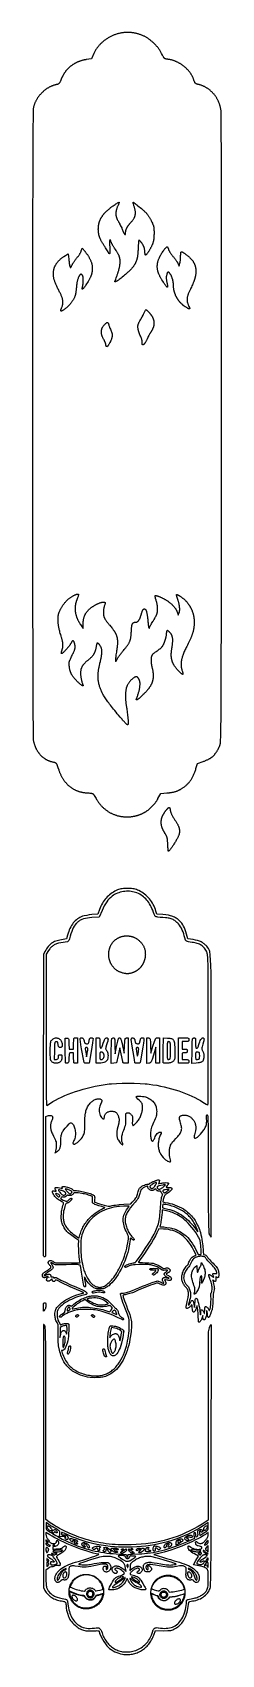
# Model space of a CAD drawing. Header units: millimetres. Extents: x 232 to 266, y 0 to 290.
import ezdxf

# ---------------------------------------------------------------- set-up
doc = ezdxf.new("R2010")
doc.units = ezdxf.units.MM
doc.layers.add('Line_Engraving', color=3, linetype='CONTINUOUS')
doc.layers.add('Surface_Engraving', color=5, linetype='CONTINUOUS')

msp = doc.modelspace()

# ---------------------------------------------------------------- linework, layer by layer
at = {"layer": 'Line_Engraving'}
for points in [[(250.303635, 149.644255), (250.38654, 149.660615), (250.469153, 149.678191), (250.551463, 149.696975), (250.633458, 149.716957), (250.715126, 149.73813), (250.796456, 149.760484), (250.877436, 149.784011), (250.958053, 149.808701), (251.038296, 149.834547), (251.118154, 149.861539), (251.197615, 149.889669), (251.276666, 149.918928), (251.355296, 149.949307), (251.433493, 149.980798), (251.511246, 150.013391), (251.588543, 150.047078), (251.665372, 150.081851), (251.74172, 150.1177), (251.817577, 150.154617), (251.892931, 150.192593), (251.967769, 150.23162), (252.042081, 150.271687), (252.115853, 150.312788), (252.189075, 150.354913), (252.261735, 150.398054), (252.333821, 150.442201), (252.40532, 150.487346), (252.476222, 150.53348), (252.546515, 150.580594), (252.616186, 150.628681), (252.685225, 150.67773), (252.753619, 150.727734), (252.821356, 150.778683), (252.888425, 150.830568), (252.954813, 150.883382), (253.02051, 150.937116), (253.085503, 150.991759), (253.149781, 151.047305), (253.213331, 151.103744), (253.276143, 151.161067), (253.338203, 151.219265), (253.399501, 151.278331), (253.460025, 151.338255), (253.519763, 151.399028), (253.578702, 151.460641), (253.636833, 151.523087), (253.694141, 151.586356), (253.750616, 151.65044), (253.806247, 151.715329), (253.86102, 151.781015), (253.914925, 151.84749), (253.96795, 151.914744), (254.020083, 151.982768), (254.071311, 152.051555), (254.121624, 152.121095), (254.171009, 152.19138), (254.219456, 152.262401), (254.266951, 152.334149), (254.313483, 152.406615), (254.359041, 152.479791), (254.403612, 152.553667), (254.447186, 152.628236), (254.489749, 152.703489), (254.531291, 152.779416), (255.034136, 153.714119), (256.099963, 153.788153), (256.334666, 153.806304), (256.446571, 153.816453), (256.55508, 153.827394), (256.660375, 153.839181), (256.762631, 153.851872), (256.862028, 153.865523), (256.958743, 153.880189), (257.052955, 153.895927), (257.144843, 153.912793), (257.234583, 153.930843), (257.322355, 153.950133), (257.408336, 153.97072), (257.492705, 153.992659), (257.57564, 154.016007), (257.65732, 154.04082), (257.737921, 154.067155), (257.817623, 154.095066), (257.896604, 154.124611), (257.975041, 154.155845), (258.053113, 154.188825), (258.130999, 154.223608), (258.208876, 154.260248), (258.286923, 154.298802), (258.365317, 154.339327), (258.444238, 154.381878), (258.523862, 154.426512), (258.604369, 154.473285), (258.685936, 154.522253), (258.768742, 154.573472), (258.852965, 154.626999), (258.938783, 154.682889), (259.047671, 154.75618), (259.153658, 154.830733), (259.256808, 154.906643), (259.357186, 154.984003), (259.454858, 155.062908), (259.549887, 155.143451), (259.642338, 155.225726), (259.732277, 155.309828), (259.819767, 155.39585), (259.904874, 155.483887), (259.987661, 155.574032), (260.068195, 155.666379), (260.146539, 155.761023), (260.222758, 155.858057), (260.296918, 155.957576), (260.369082, 156.059672), (260.439315, 156.164442), (260.507682, 156.271977), (260.574248, 156.382373), (260.639077, 156.495723), (260.702235, 156.612122), (260.763785, 156.731662), (260.823793, 156.854439), (260.882323, 156.980547), (260.93944, 157.110079), (260.995208, 157.243128), (261.049693, 157.379791), (261.102959, 157.520159), (261.15507, 157.664328), (261.206092, 157.812391), (261.256089, 157.964443), (261.305125, 158.120576), (261.592126, 159.055279), (262.607082, 159.408091), (262.712926, 159.445901), (262.820618, 159.486325), (262.929395, 159.528996), (263.038495, 159.573549), (263.147154, 159.619618), (263.25461, 159.666836), (263.360099, 159.714838), (263.462859, 159.763259), (263.562126, 159.811731), (263.657139, 159.859889), (263.747133, 159.907367), (263.831346, 159.953799), (263.909014, 159.99882), (263.979376, 160.042062), (264.041668, 160.083161), (264.095127, 160.121751), (264.150755, 160.165513), (264.206517, 160.212013), (264.262348, 160.261149), (264.318182, 160.312825), (264.373951, 160.366939), (264.429589, 160.423393), (264.48503, 160.482088), (264.540207, 160.542924), (264.595054, 160.605802), (264.649505, 160.670624), (264.703492, 160.737289), (264.75695, 160.805699), (264.809812, 160.875754), (264.862012, 160.947356), (264.913482, 161.020404), (264.964158, 161.0948), (265.013971, 161.170444), (265.062857, 161.247238), (265.110748, 161.325082), (265.157577, 161.403876), (265.203279, 161.483522), (265.247787, 161.563921), (265.291035, 161.644972), (265.332956, 161.726578), (265.373483, 161.808638), (265.41255, 161.891054), (265.450091, 161.973726), (265.48604, 162.056555), (265.520329, 162.139442), (265.552893, 162.222287), (265.583664, 162.304992), (265.612577, 162.387457), (265.622486, 162.419361), (265.63211, 162.456579), (265.641453, 162.500159), (265.65052, 162.55115), (265.659316, 162.610599), (265.667846, 162.679554), (265.676115, 162.759064), (265.684127, 162.850177), (265.691887, 162.953941), (265.699401, 163.071403), (265.706672, 163.203613), (265.713706, 163.351617), (265.727082, 163.699202), (265.739567, 164.122544), (265.751199, 164.630027), (265.762017, 165.230036), (265.772059, 165.930955), (265.781365, 166.741168), (265.789972, 167.669061), (265.79792, 168.723018), (265.805246, 169.911423), (265.81199, 171.24266), (265.81819, 172.725115), (265.823885, 174.367172), (265.833912, 178.16363), (265.84238, 182.69911), (265.849597, 188.040689), (265.855873, 194.255442), (265.861516, 201.410446), (265.872137, 218.809512), (265.874878, 224.838933), (265.876353, 230.629563), (265.876594, 236.161681), (265.875631, 241.415564), (265.873496, 246.371492), (265.870221, 251.009741), (265.865837, 255.31059), (265.860376, 259.254317), (265.853868, 262.8212), (265.846346, 265.991518), (265.83784, 268.745547), (265.828383, 271.063566), (265.818005, 272.925854), (265.812481, 273.679935), (265.806739, 274.312687), (265.800782, 274.821646), (265.794614, 275.204345), (265.788241, 275.45832), (265.784978, 275.536265), (265.781664, 275.581105), (265.768195, 275.686108), (265.752734, 275.790583), (265.735304, 275.894506), (265.715924, 275.997853), (265.694617, 276.100599), (265.671401, 276.202721), (265.646299, 276.304194), (265.619331, 276.404995), (265.590517, 276.505099), (265.559879, 276.604482), (265.527437, 276.70312), (265.493213, 276.80099), (265.457225, 276.898066), (265.419497, 276.994326), (265.380048, 277.089744), (265.338898, 277.184296), (265.29607, 277.27796), (265.251583, 277.370709), (265.205459, 277.462522), (265.157717, 277.553372), (265.10838, 277.643237), (265.057467, 277.732092), (265.005, 277.819913), (264.950998, 277.906676), (264.895484, 277.992357), (264.838477, 278.076932), (264.779999, 278.160377), (264.72007, 278.242667), (264.658711, 278.323778), (264.595943, 278.403688), (264.531787, 278.48237), (264.466262, 278.559802), (264.399391, 278.635959), (264.331193, 278.710817), (264.26169, 278.784352), (264.190903, 278.85654), (264.118851, 278.927357), (264.045557, 278.996778), (263.97104, 279.064781), (263.895321, 279.131339), (263.818421, 279.196431), (263.740362, 279.26003), (263.661163, 279.322114), (263.580846, 279.382659), (263.499431, 279.441639), (263.416938, 279.499031), (263.33339, 279.554812), (263.248806, 279.608956), (263.163207, 279.66144), (263.076615, 279.712239), (262.989049, 279.761331), (262.900531, 279.808689), (262.811081, 279.854292), (262.72072, 279.898113), (262.629469, 279.94013), (262.537349, 279.980318), (262.44438, 280.018653), (262.350583, 280.055111), (262.255979, 280.089668), (262.160589, 280.1223), (262.064433, 280.152982), (261.967533, 280.181691), (261.869908, 280.208403), (261.77158, 280.233093), (261.667542, 280.25854), (261.575285, 280.282691), (261.493724, 280.306637), (261.456615, 280.318874), (261.421772, 280.331469), (261.38906, 280.344557), (261.358343, 280.358276), (261.329485, 280.372761), (261.30235, 280.388149), (261.276803, 280.404576), (261.252707, 280.422178), (261.229928, 280.441093), (261.208328, 280.461455), (261.187773, 280.483401), (261.168126, 280.507068), (261.149252, 280.532592), (261.131015, 280.56011), (261.113279, 280.589756), (261.095908, 280.621669), (261.078766, 280.655984), (261.061718, 280.692837), (261.02736, 280.774703), (260.991748, 280.868359), (260.953793, 280.974894), (260.912411, 281.095399), (260.88208, 281.181519), (260.849798, 281.26719), (260.815595, 281.35239), (260.779502, 281.437094), (260.741547, 281.52128), (260.701761, 281.604924), (260.660174, 281.688003), (260.616814, 281.770494), (260.571711, 281.852374), (260.524896, 281.933618), (260.476398, 282.014205), (260.426247, 282.09411), (260.374472, 282.17331), (260.321102, 282.251783), (260.266169, 282.329504), (260.209701, 282.406451), (260.151728, 282.482599), (260.092279, 282.557927), (260.031385, 282.63241), (259.969075, 282.706026), (259.905379, 282.77875), (259.840327, 282.850561), (259.773947, 282.921433), (259.70627, 282.991345), (259.637326, 283.060273), (259.567144, 283.128193), (259.495754, 283.195083), (259.423186, 283.260918), (259.349468, 283.325677), (259.274632, 283.389334), (259.198706, 283.451868), (259.12172, 283.513255), (259.043705, 283.573471), (258.964689, 283.632494), (258.884702, 283.690299), (258.803775, 283.746864), (258.721936, 283.802166), (258.639216, 283.856181), (258.555643, 283.908885), (258.471249, 283.960256), (258.386061, 284.010271), (258.300111, 284.058905), (258.213428, 284.106136), (258.126041, 284.151941), (258.037981, 284.196295), (257.949276, 284.239177), (257.859957, 284.280561), (257.770053, 284.320427), (257.679593, 284.358749), (257.588609, 284.395505), (257.497129, 284.430671), (257.405182, 284.464224), (257.3128, 284.496141), (257.22001, 284.526399), (257.126844, 284.554973), (257.03333, 284.581842), (256.939499, 284.606982), (256.84538, 284.630368), (256.751002, 284.651979), (256.656396, 284.671791), (256.561591, 284.68978), (256.466617, 284.705923), (256.371503, 284.720198), (256.27628, 284.73258), (256.166931, 284.745954), (256.070436, 284.759177), (255.985201, 284.773761), (255.946307, 284.782034), (255.90963, 284.791214), (255.87497, 284.801488), (255.842129, 284.813047), (255.810905, 284.826077), (255.781101, 284.840769), (255.752517, 284.857311), (255.724953, 284.875891), (255.69821, 284.896699), (255.672088, 284.919922), (255.646389, 284.945751), (255.620912, 284.974373), (255.595459, 285.005978), (255.56983, 285.040753), (255.543826, 285.078888), (255.517247, 285.120572), (255.489893, 285.165993), (255.461566, 285.21534), (255.401195, 285.326568), (255.334536, 285.455764), (255.175978, 285.774102), (255.110371, 285.903629), (255.043599, 286.028897), (254.975291, 286.150394), (254.905076, 286.268607), (254.832582, 286.384024), (254.757437, 286.497132), (254.679272, 286.608418), (254.597713, 286.71837), (254.51239, 286.827476), (254.422932, 286.936222), (254.328967, 287.045096), (254.230124, 287.154586), (254.126032, 287.265179), (254.016318, 287.377362), (253.900613, 287.491623), (253.778544, 287.608449), (253.676972, 287.703147), (253.576354, 287.794667), (253.476561, 287.883078), (253.377461, 287.968448), (253.278925, 288.050846), (253.180824, 288.130338), (253.083026, 288.206994), (252.985403, 288.280881), (252.887823, 288.352067), (252.790158, 288.420621), (252.692276, 288.48661), (252.594049, 288.550103), (252.495345, 288.611168), (252.396036, 288.669873), (252.29599, 288.726285), (252.195079, 288.780474), (252.093172, 288.832506), (251.990139, 288.882451), (251.88585, 288.930376), (251.780175, 288.976349), (251.672984, 289.020439), (251.564147, 289.062713), (251.453534, 289.103239), (251.341015, 289.142087), (251.22646, 289.179323), (251.109739, 289.215016), (250.990723, 289.249233), (250.86928, 289.282044), (250.745282, 289.313516), (250.618598, 289.343717), (250.489097, 289.372715), (250.356651, 289.400579), (250.220084, 289.426815), (250.083241, 289.449902), (249.946169, 289.469864), (249.808918, 289.486726), (249.671534, 289.500511), (249.534067, 289.511244), (249.396564, 289.518949), (249.259074, 289.52365), (249.121644, 289.525371), (248.984323, 289.524137), (248.847159, 289.519971), (248.7102, 289.512899), (248.573495, 289.502943), (248.43709, 289.490128), (248.301036, 289.474479), (248.165379, 289.456019), (248.030167, 289.434773), (247.89545, 289.410764), (247.761275, 289.384018), (247.627689, 289.354558), (247.494743, 289.322408), (247.362482, 289.287593), (247.230957, 289.250137), (247.100214, 289.210063), (246.970302, 289.167397), (246.841269, 289.122162), (246.713163, 289.074382), (246.586033, 289.024082), (246.459926, 288.971286), (246.334891, 288.916018), (246.210975, 288.858302), (246.088227, 288.798162), (245.966696, 288.735623), (245.846428, 288.670709), (245.727473, 288.603443), (245.609879, 288.53385), (245.493693, 288.461955), (245.378963, 288.387781), (245.265739, 288.311353), (245.154067, 288.232694), (245.043997, 288.151829), (244.935576, 288.068782), (244.828853, 287.983578), (244.723875, 287.89624), (244.620691, 287.806793), (244.519348, 287.71526), (244.419896, 287.621667), (244.322382, 287.526036), (244.226854, 287.428393), (244.13336, 287.328762), (244.041949, 287.227166), (243.952669, 287.12363), (243.865568, 287.018178), (243.780693, 286.910835), (243.698094, 286.801623), (243.617818, 286.690569), (243.539914, 286.577695), (243.464428, 286.463025), (243.391411, 286.346586), (243.32091, 286.228399), (243.252972, 286.10849), (243.187647, 285.986882), (243.124982, 285.8636), (243.065025, 285.738668), (242.639792, 284.825952), (241.71689, 284.680632), (241.626035, 284.665666), (241.535702, 284.649466), (241.445903, 284.632041), (241.356649, 284.613399), (241.267952, 284.59355), (241.179825, 284.572502), (241.09228, 284.550263), (241.005327, 284.526843), (240.91898, 284.502249), (240.833249, 284.47649), (240.748148, 284.449576), (240.663688, 284.421514), (240.57988, 284.392313), (240.496737, 284.361982), (240.414271, 284.330529), (240.332493, 284.297964), (240.251416, 284.264294), (240.171052, 284.229528), (240.091411, 284.193676), (240.012507, 284.156745), (239.934351, 284.118744), (239.856955, 284.079682), (239.780332, 284.039567), (239.704492, 283.998408), (239.629448, 283.956214), (239.555211, 283.912993), (239.481795, 283.868754), (239.40921, 283.823506), (239.337468, 283.777256), (239.266582, 283.730015), (239.196563, 283.68179), (239.127424, 283.632589), (239.059175, 283.582423), (238.99183, 283.531298), (238.9254, 283.479225), (238.859897, 283.42621), (238.795332, 283.372264), (238.731719, 283.317395), (238.669068, 283.261611), (238.607391, 283.204921), (238.546702, 283.147333), (238.48701, 283.088857), (238.428329, 283.0295), (238.370671, 282.969272), (238.314046, 282.908181), (238.258468, 282.846235), (238.203948, 282.783444), (238.150497, 282.719816), (238.098129, 282.655359), (238.046854, 282.590082), (237.996685, 282.523994), (237.947634, 282.457104), (237.899712, 282.389419), (237.852932, 282.320949), (237.807305, 282.251702), (237.762843, 282.181687), (237.719559, 282.110913), (237.677463, 282.039388), (237.636569, 281.96712), (237.596888, 281.894119), (237.558431, 281.820393), (237.521212, 281.74595), (237.485241, 281.670799), (237.450531, 281.594949), (237.257745, 281.165156), (237.17833, 280.991638), (237.10798, 280.842845), (237.045004, 280.716632), (237.015754, 280.661322), (236.987714, 280.610852), (236.960673, 280.564955), (236.934419, 280.523361), (236.908742, 280.485803), (236.88343, 280.452012), (236.858271, 280.42172), (236.833055, 280.394659), (236.807571, 280.37056), (236.781606, 280.349157), (236.754951, 280.330179), (236.727392, 280.313359), (236.698721, 280.29843), (236.668724, 280.285122), (236.637191, 280.273167), (236.603911, 280.262297), (236.568672, 280.252245), (236.531264, 280.242741), (236.449092, 280.224307), (236.355705, 280.204849), (236.266243, 280.185168), (236.176955, 280.163356), (236.087873, 280.139443), (235.999028, 280.113462), (235.91045, 280.085444), (235.82217, 280.055421), (235.734218, 280.023424), (235.646626, 279.989487), (235.559424, 279.95364), (235.472644, 279.915915), (235.386314, 279.876345), (235.300468, 279.83496), (235.215134, 279.791793), (235.130345, 279.746876), (235.04613, 279.70024), (234.962521, 279.651918), (234.879548, 279.60194), (234.797243, 279.550339), (234.715634, 279.497147), (234.634755, 279.442396), (234.554635, 279.386116), (234.475304, 279.328341), (234.396795, 279.269102), (234.319137, 279.20843), (234.242361, 279.146358), (234.166498, 279.082917), (234.09158, 279.018139), (234.017635, 278.952057), (233.944696, 278.884701), (233.872793, 278.816104), (233.801957, 278.746297), (233.732219, 278.675312), (233.663608, 278.603182), (233.596157, 278.529937), (233.529896, 278.45561), (233.464855, 278.380232), (233.401066, 278.303836), (233.338558, 278.226453), (233.277364, 278.148115), (233.217513, 278.068853), (233.159036, 277.9887), (233.101965, 277.907688), (233.046329, 277.825847), (232.99216, 277.743211), (232.939489, 277.65981), (232.888345, 277.575677), (232.83876, 277.490844), (232.790765, 277.405341), (232.744391, 277.319202), (232.699667, 277.232458), (232.656626, 277.14514), (232.615297, 277.057281), (232.575711, 276.968912), (232.5379, 276.880065), (232.501893, 276.790772), (232.467722, 276.701065), (232.435418, 276.610976), (232.405011, 276.520536), (232.376531, 276.429777), (232.350011, 276.338731), (232.32548, 276.24743), (232.302968, 276.155905), (232.282508, 276.064189), (232.26413, 275.972314), (232.261819, 275.954995), (232.259526, 275.92772), (232.254998, 275.843615), (232.250546, 275.720628), (232.24617, 275.559383), (232.237645, 275.124635), (232.229423, 274.544386), (232.221502, 273.823655), (232.213884, 272.967456), (232.206566, 271.980808), (232.19955, 270.868726), (232.186418, 268.288331), (232.174484, 265.266402), (232.163745, 261.843075), (232.154197, 258.058483), (232.145838, 253.952759), (232.138663, 249.566038), (232.13267, 244.938452), (232.127855, 240.110135), (232.124214, 235.121221), (232.121744, 230.011844), (232.120442, 224.822136), (232.120304, 219.592232), (232.121328, 214.362266), (232.123508, 209.172371), (232.126843, 204.062679), (232.131329, 199.073327), (232.136962, 194.244445), (232.143739, 189.616169), (232.151656, 185.228633), (232.16071, 181.121968), (232.170899, 177.33631), (232.182217, 173.911791), (232.194662, 170.888546), (232.208231, 168.306708), (232.215436, 167.193858), (232.22292, 166.20641), (232.230684, 165.349381), (232.238726, 164.627787), (232.247046, 164.046645), (232.255645, 163.610971), (232.260048, 163.449253), (232.264521, 163.325783), (232.269063, 163.241189), (232.273674, 163.196097), (232.292046, 163.101006), (232.311853, 163.0067), (232.333082, 162.913195), (232.355718, 162.820506), (232.379749, 162.728648), (232.405161, 162.637635), (232.431939, 162.547483), (232.460072, 162.458206), (232.489544, 162.36982), (232.520344, 162.282339), (232.552456, 162.195779), (232.585868, 162.110154), (232.620566, 162.025479), (232.656537, 161.941769), (232.693767, 161.85904), (232.732242, 161.777306), (232.77195, 161.696583), (232.812876, 161.616884), (232.855007, 161.538226), (232.898329, 161.460622), (232.942829, 161.384089), (232.988494, 161.308641), (233.035309, 161.234292), (233.083262, 161.161059), (233.132339, 161.088955), (233.182526, 161.017997), (233.23381, 160.948198), (233.286177, 160.879574), (233.339614, 160.812139), (233.394107, 160.74591), (233.449643, 160.6809), (233.506208, 160.617124), (233.563789, 160.554598), (233.622371, 160.493337), (233.681943, 160.433355), (233.742489, 160.374668), (233.803998, 160.31729), (233.866454, 160.261237), (233.929845, 160.206523), (233.994156, 160.153163), (234.059376, 160.101172), (234.125489, 160.050566), (234.192482, 160.001359), (234.260343, 159.953566), (234.329057, 159.907202), (234.398611, 159.862282), (234.468991, 159.818822), (234.540184, 159.776835), (234.612177, 159.736337), (234.684955, 159.697344), (234.758505, 159.659869), (234.832815, 159.623928), (234.907869, 159.589536), (234.983655, 159.556708), (235.060159, 159.525458), (235.137368, 159.495802), (235.215269, 159.467755), (235.293846, 159.441331), (235.373088, 159.416547), (235.452981, 159.393415), (235.53351, 159.371952), (235.614663, 159.352173), (235.696426, 159.334092), (235.778786, 159.317724), (235.882375, 159.297888), (235.973866, 159.278364), (236.015535, 159.268094), (236.05473, 159.257153), (236.091636, 159.245289), (236.126437, 159.232253), (236.159315, 159.217795), (236.190456, 159.201665), (236.220043, 159.183612), (236.24826, 159.163387), (236.27529, 159.14074), (236.301317, 159.11542), (236.326525, 159.087177), (236.351099, 159.055762), (236.375221, 159.020924), (236.399075, 158.982413), (236.422846, 158.93998), (236.446716, 158.893373), (236.470871, 158.842344), (236.495493, 158.786641), (236.520767, 158.726015), (236.546876, 158.660216), (236.602335, 158.512097), (236.663341, 158.340285), (236.807874, 157.917577), (236.848293, 157.801004), (236.889998, 157.685998), (236.932984, 157.572565), (236.977243, 157.46071), (237.022772, 157.350436), (237.069563, 157.241749), (237.117612, 157.134654), (237.166912, 157.029155), (237.217458, 156.925258), (237.269244, 156.822966), (237.322264, 156.722285), (237.376513, 156.623219), (237.431984, 156.525773), (237.488673, 156.429952), (237.546574, 156.33576), (237.60568, 156.243203), (237.665986, 156.152285), (237.727486, 156.063011), (237.790175, 155.975386), (237.854047, 155.889413), (237.919096, 155.805099), (237.985316, 155.722448), (238.052703, 155.641464), (238.121249, 155.562153), (238.190949, 155.484519), (238.261797, 155.408566), (238.333789, 155.334301), (238.406918, 155.261726), (238.481178, 155.190848), (238.556563, 155.12167), (238.633069, 155.054199), (238.710688, 154.988437), (238.789417, 154.924391), (238.869248, 154.862064), (238.950176, 154.801462), (239.032195, 154.74259), (239.1153, 154.685451), (239.199484, 154.630052), (239.284743, 154.576396), (239.371071, 154.524488), (239.458461, 154.474334), (239.546907, 154.425937), (239.636406, 154.379303), (239.726949, 154.334437), (239.818533, 154.291342), (239.911151, 154.250025), (240.004797, 154.210489), (240.099466, 154.172739), (240.195151, 154.136781), (240.291848, 154.102618), (240.38955, 154.070256), (240.488252, 154.039699), (240.587949, 154.010953), (240.688633, 153.984021), (240.7903, 153.958909), (240.892944, 153.935622), (240.996559, 153.914164), (241.10114, 153.894539), (241.20668, 153.876753), (241.313175, 153.860811), (241.420617, 153.846716), (241.529002, 153.834475), (241.638324, 153.824091), (241.748577, 153.81557), (241.959759, 153.799587), (242.161359, 153.781447), (242.348637, 153.761777), (242.516853, 153.741205), (242.661267, 153.72036), (242.723067, 153.710031), (242.777138, 153.69987), (242.822889, 153.689954), (242.859726, 153.680362), (242.887058, 153.671172), (242.896974, 153.666753), (242.904291, 153.662464), (242.919045, 153.649167), (242.9391, 153.626518), (242.964109, 153.59505), (242.993725, 153.555293), (243.065389, 153.453043), (243.151312, 153.324021), (243.248713, 153.17248), (243.354813, 153.002675), (243.466833, 152.818858), (243.581993, 152.625284), (243.64826, 152.514882), (243.7162, 152.406311), (243.785792, 152.299578), (243.857016, 152.194694), (243.929849, 152.091668), (244.004269, 151.990509), (244.080257, 151.891228), (244.15779, 151.793833), (244.236846, 151.698334), (244.317405, 151.60474), (244.399444, 151.513062), (244.482942, 151.423309), (244.567879, 151.335489), (244.654232, 151.249613), (244.74198, 151.165691), (244.831101, 151.083731), (244.921574, 151.003743), (245.013378, 150.925737), (245.106491, 150.849722), (245.200892, 150.775708), (245.296559, 150.703705), (245.39347, 150.63372), (245.491605, 150.565766), (245.590942, 150.49985), (245.691459, 150.435982), (245.793135, 150.374172), (245.895949, 150.31443), (245.999879, 150.256764), (246.104903, 150.201185), (246.211, 150.147702), (246.318149, 150.096324), (246.426329, 150.047061), (246.535517, 149.999922), (246.645692, 149.954918), (246.756833, 149.912056), (246.868919, 149.871348), (246.981927, 149.832802), (247.095837, 149.796429), (247.210627, 149.762237), (247.326276, 149.730235), (247.442762, 149.700435), (247.560063, 149.672844), (247.678159, 149.647473), (247.797027, 149.624331), (247.916647, 149.603428), (248.036997, 149.584773), (248.158055, 149.568375), (248.279799, 149.554245), (248.40221, 149.542391), (248.525264, 149.532824), (248.648941, 149.525552), (248.773219, 149.520585), (248.898077, 149.517933), (249.023493, 149.517606), (249.149446, 149.519612), (249.275914, 149.523961), (249.402876, 149.530663), (249.53031, 149.539727), (249.658196, 149.551164), (249.786511, 149.564981), (249.915233, 149.58119), (250.044343, 149.599798), (250.173817, 149.620817), (250.303635, 149.644255)], [(246.872516, 245.214789), (246.980668, 245.484763), (247.081862, 245.746221), (247.176102, 245.999165), (247.220613, 246.122447), (247.263386, 246.243601), (247.304421, 246.36263), (247.343718, 246.479532), (247.381277, 246.594309), (247.417097, 246.706962), (247.45118, 246.81749), (247.483525, 246.925894), (247.514133, 247.032176), (247.543003, 247.136334), (247.570135, 247.23837), (247.595531, 247.338283), (247.619189, 247.436076), (247.641111, 247.531748), (247.661296, 247.625299), (247.679744, 247.71673), (247.696455, 247.806042), (247.71143, 247.893234), (247.724669, 247.978309), (247.736172, 248.061265), (247.745939, 248.142103), (247.753969, 248.220825), (247.760264, 248.29743), (247.764824, 248.371919), (247.767647, 248.444292), (247.768736, 248.51455), (247.767745, 248.677798), (247.765915, 248.754723), (247.763031, 248.828926), (247.758972, 248.900712), (247.753614, 248.970388), (247.746835, 249.038261), (247.738513, 249.104637), (247.728524, 249.169823), (247.716748, 249.234125), (247.70306, 249.297849), (247.687339, 249.361304), (247.669462, 249.424794), (247.649306, 249.488627), (247.626749, 249.553108), (247.601669, 249.618546), (247.573943, 249.685246), (247.543448, 249.753514), (247.510062, 249.823658), (247.473662, 249.895984), (247.434127, 249.970799), (247.391332, 250.048408), (247.345157, 250.129119), (247.295478, 250.213239), (247.242173, 250.301073), (247.185118, 250.392928), (247.059274, 250.589929), (246.916965, 250.806694), (246.757211, 251.045676), (246.700082, 251.131825), (246.643866, 251.218998), (246.588886, 251.306595), (246.53546, 251.394019), (246.48391, 251.480672), (246.434556, 251.565956), (246.387717, 251.649273), (246.343716, 251.730025), (246.302871, 251.807615), (246.265504, 251.881444), (246.231935, 251.950914), (246.202484, 252.015427), (246.177471, 252.074386), (246.157218, 252.127192), (246.142044, 252.173248), (246.13227, 252.211955), (246.124781, 252.245988), (246.116309, 252.27833), (246.106949, 252.308845), (246.096797, 252.337397), (246.085946, 252.363849), (246.074492, 252.388066), (246.062529, 252.409911), (246.050153, 252.429249), (246.037456, 252.445943), (246.024535, 252.459857), (246.011484, 252.470856), (245.998398, 252.478802), (245.985371, 252.483561), (245.972498, 252.484996), (245.959874, 252.482971), (245.947593, 252.477349), (245.940937, 252.471873), (245.934637, 252.463912), (245.928694, 252.453497), (245.923108, 252.440659), (245.917882, 252.425427), (245.913015, 252.407833), (245.904362, 252.365679), (245.897156, 252.314442), (245.891403, 252.254366), (245.88711, 252.185695), (245.884282, 252.108674), (245.882928, 252.023546), (245.883051, 251.930557), (245.88466, 251.82995), (245.887759, 251.721971), (245.892356, 251.606862), (245.898457, 251.48487), (245.906068, 251.356237), (245.915196, 251.221208), (245.925562, 251.069962), (245.934185, 250.93), (245.941058, 250.801113), (245.946171, 250.683089), (245.949516, 250.575717), (245.951084, 250.478788), (245.950867, 250.39209), (245.948857, 250.315412), (245.945045, 250.248545), (245.939421, 250.191277), (245.931979, 250.143397), (245.927572, 250.122912), (245.922708, 250.104695), (245.917385, 250.08872), (245.911602, 250.07496), (245.905357, 250.06339), (245.89865, 250.053982), (245.89148, 250.046711), (245.883845, 250.04155), (245.875745, 250.038473), (245.867178, 250.037453), (245.853656, 250.037989), (245.840513, 250.039564), (245.827818, 250.042123), (245.815638, 250.045614), (245.804041, 250.049984), (245.793095, 250.055179), (245.782869, 250.061148), (245.773431, 250.067836), (245.764848, 250.07519), (245.757188, 250.083159), (245.75052, 250.091688), (245.744912, 250.100724), (245.740432, 250.110215), (245.737147, 250.120108), (245.735127, 250.130349), (245.734438, 250.140885), (245.73352, 250.14758), (245.730797, 250.156946), (245.720112, 250.183396), (245.702743, 250.219635), (245.679052, 250.265065), (245.649396, 250.319087), (245.614137, 250.381103), (245.528247, 250.526717), (245.424261, 250.697116), (245.305057, 250.887509), (245.173515, 251.093103), (245.032513, 251.309108), (244.947611, 251.438742), (244.866716, 251.56405), (244.789743, 251.685266), (244.716607, 251.802623), (244.647223, 251.916355), (244.581505, 252.026695), (244.519369, 252.133878), (244.460729, 252.238137), (244.4055, 252.339705), (244.353598, 252.438817), (244.304936, 252.535706), (244.259431, 252.630606), (244.216996, 252.72375), (244.177547, 252.815371), (244.140999, 252.905705), (244.107266, 252.994984), (244.076263, 253.083442), (244.047906, 253.171313), (244.022109, 253.258831), (243.998786, 253.346228), (243.977854, 253.43374), (243.959227, 253.521599), (243.942819, 253.610039), (243.928546, 253.699293), (243.916322, 253.789597), (243.906063, 253.881182), (243.897683, 253.974284), (243.891097, 254.069135), (243.88622, 254.165969), (243.882968, 254.26502), (243.881254, 254.366522), (243.880993, 254.470708), (243.881926, 254.546909), (243.884094, 254.622593), (243.887503, 254.697768), (243.892159, 254.772444), (243.898068, 254.84663), (243.905236, 254.920334), (243.913668, 254.993565), (243.923372, 255.066333), (243.934352, 255.138646), (243.946615, 255.210514), (243.960167, 255.281945), (243.975013, 255.352949), (243.99116, 255.423533), (244.008614, 255.493708), (244.02738, 255.563482), (244.047464, 255.632865), (244.068874, 255.701864), (244.091613, 255.77049), (244.115689, 255.83875), (244.141108, 255.906655), (244.167875, 255.974213), (244.195996, 256.041433), (244.225477, 256.108323), (244.256325, 256.174894), (244.288545, 256.241154), (244.322143, 256.307111), (244.357125, 256.372775), (244.393497, 256.438155), (244.431265, 256.50326), (244.470436, 256.568099), (244.511014, 256.63268), (244.553006, 256.697013), (244.596418, 256.761107), (244.641256, 256.82497), (244.687526, 256.888612), (244.735234, 256.952041), (244.784385, 257.015267), (244.834986, 257.078298), (244.887043, 257.141144), (244.940562, 257.203813), (244.995548, 257.266314), (245.052008, 257.328657), (245.109947, 257.390851), (245.169372, 257.452903), (245.230288, 257.514824), (245.292702, 257.576622), (245.356619, 257.638306), (245.422046, 257.699885), (245.488988, 257.761369), (245.557451, 257.822765), (245.627441, 257.884084), (245.698965, 257.945333), (245.772028, 258.006523), (245.846636, 258.067661), (245.922795, 258.128758), (246.000511, 258.189821), (246.079791, 258.25086), (246.160639, 258.311884), (246.243062, 258.372902), (246.327066, 258.433923), (246.412657, 258.494955), (246.499841, 258.556008), (246.679012, 258.678212), (246.857603, 258.796487), (247.025913, 258.905127), (247.180136, 259.001876), (247.316468, 259.084477), (247.431102, 259.150675), (247.479094, 259.176917), (247.520235, 259.198213), (247.554049, 259.214279), (247.58006, 259.224835), (247.597793, 259.229597), (247.603407, 259.229718), (247.606773, 259.228285), (247.608665, 259.225421), (247.609907, 259.221295), (247.610488, 259.209401), (247.608619, 259.19288), (247.604402, 259.172012), (247.597938, 259.147076), (247.58933, 259.118351), (247.566089, 259.05065), (247.535496, 258.971141), (247.498366, 258.882055), (247.455516, 258.785626), (247.407762, 258.684085), (247.358212, 258.57883), (247.311951, 258.474954), (247.268979, 258.372416), (247.229298, 258.271173), (247.192908, 258.171182), (247.159809, 258.0724), (247.130003, 257.974786), (247.10349, 257.878297), (247.08027, 257.78289), (247.060345, 257.688523), (247.043716, 257.595153), (247.030382, 257.502738), (247.020346, 257.411236), (247.013606, 257.320604), (247.010165, 257.2308), (247.010023, 257.14178), (247.01318, 257.053504), (247.019637, 256.965927), (247.029396, 256.879008), (247.042456, 256.792705), (247.058819, 256.706974), (247.078485, 256.621774), (247.101455, 256.537062), (247.127729, 256.452795), (247.157309, 256.368931), (247.190195, 256.285427), (247.226388, 256.202242), (247.265888, 256.119332), (247.308697, 256.036655), (247.354814, 255.954169), (247.404241, 255.871831), (247.456979, 255.789599), (247.488496, 255.740204), (247.523026, 255.682835), (247.560224, 255.618186), (247.599745, 255.546955), (247.641244, 255.469837), (247.684376, 255.387529), (247.774159, 255.210123), (247.866338, 255.020306), (247.958152, 254.823646), (248.046843, 254.62571), (248.089155, 254.528004), (248.129652, 254.432068), (248.203512, 254.257156), (248.272372, 254.099296), (248.336265, 253.958444), (248.395226, 253.834554), (248.44929, 253.727584), (248.474496, 253.68043), (248.49849, 253.637488), (248.521277, 253.598754), (248.542861, 253.564222), (248.563246, 253.533887), (248.582437, 253.507742), (248.600438, 253.485783), (248.617253, 253.468004), (248.632886, 253.454398), (248.647342, 253.444962), (248.660625, 253.439689), (248.666828, 253.438612), (248.672739, 253.438573), (248.67836, 253.439573), (248.683689, 253.44161), (248.688729, 253.444683), (248.693479, 253.448793), (248.702113, 253.460117), (248.709595, 253.475576), (248.71593, 253.495165), (248.721122, 253.518879), (248.725176, 253.546712), (248.728095, 253.578658), (248.729884, 253.614711), (248.730547, 253.654867), (248.731508, 253.713617), (248.734109, 253.772258), (248.738348, 253.830792), (248.744227, 253.88922), (248.751746, 253.947542), (248.760906, 254.00576), (248.771707, 254.063875), (248.78415, 254.121887), (248.798235, 254.179799), (248.813962, 254.237611), (248.831332, 254.295323), (248.850346, 254.352938), (248.871004, 254.410457), (248.893307, 254.467879), (248.917255, 254.525207), (248.942848, 254.582442), (248.970088, 254.639584), (248.998974, 254.696635), (249.029507, 254.753595), (249.061688, 254.810467), (249.095517, 254.86725), (249.130995, 254.923946), (249.168122, 254.980556), (249.206898, 255.037082), (249.247324, 255.093523), (249.289402, 255.149882), (249.33313, 255.206159), (249.378509, 255.262356), (249.425541, 255.318473), (249.474226, 255.374512), (249.524563, 255.430473), (249.576554, 255.486358), (249.666153, 255.582526), (249.750943, 255.676566), (249.830969, 255.768667), (249.906277, 255.859017), (249.976911, 255.947803), (250.042917, 256.035216), (250.104339, 256.121442), (250.161222, 256.20667), (250.21361, 256.291089), (250.26155, 256.374887), (250.283866, 256.416612), (250.305086, 256.458252), (250.325216, 256.499831), (250.344263, 256.541372), (250.36223, 256.582899), (250.379125, 256.624436), (250.394952, 256.666006), (250.409718, 256.707632), (250.423427, 256.749339), (250.436086, 256.791149), (250.4477, 256.833087), (250.458275, 256.875175), (250.467816, 256.917437), (250.476329, 256.959898), (250.48382, 257.002579), (250.490294, 257.045506), (250.495756, 257.088701), (250.500213, 257.132188), (250.50367, 257.17599), (250.506133, 257.220132), (250.507607, 257.264636), (250.508098, 257.309526), (250.507611, 257.354826), (250.506153, 257.40056), (250.503728, 257.44675), (250.500342, 257.49342), (250.490712, 257.588296), (250.477306, 257.685376), (250.46017, 257.784847), (250.439348, 257.8869), (250.414886, 257.991721), (250.386828, 258.099499), (250.355219, 258.210422), (250.320105, 258.324679), (250.281529, 258.442458), (250.233076, 258.58981), (250.189591, 258.728992), (250.151903, 258.856836), (250.12084, 258.970174), (250.097231, 259.065836), (250.088481, 259.106049), (250.081905, 259.140654), (250.077607, 259.169256), (250.075691, 259.191458), (250.07626, 259.206864), (250.077508, 259.211896), (250.079417, 259.215079), (250.084489, 259.217615), (250.092161, 259.217769), (250.102357, 259.215604), (250.115001, 259.211185), (250.13002, 259.204572), (250.147336, 259.19583), (250.188563, 259.172206), (250.238079, 259.140816), (250.29528, 259.102163), (250.359564, 259.056748), (250.430329, 259.005074), (250.50697, 258.947644), (250.588886, 258.884959), (250.76613, 258.745838), (250.957236, 258.591728), (251.157383, 258.426651), (251.361746, 258.254625), (251.565503, 258.07967), (251.763831, 257.905804), (251.951907, 257.737047), (252.040593, 257.655841), (252.124908, 257.577419), (252.204248, 257.502284), (252.27801, 257.430939), (252.345593, 257.363885), (252.406392, 257.301626), (252.459805, 257.244663), (252.505229, 257.193499), (252.551719, 257.137308), (252.6014, 257.07361), (252.653823, 257.00312), (252.708538, 256.926557), (252.765099, 256.844637), (252.823054, 256.758078), (252.881957, 256.667596), (252.941357, 256.573907), (253.000806, 256.47773), (253.059856, 256.379782), (253.118057, 256.280778), (253.174961, 256.181437), (253.230119, 256.082475), (253.283082, 255.984608), (253.333401, 255.888555), (253.380628, 255.795033), (253.454997, 255.643824), (253.520521, 255.507659), (253.577756, 255.383891), (253.627254, 255.269871), (253.649276, 255.215689), (253.669571, 255.162952), (253.68821, 255.111327), (253.705262, 255.060485), (253.720795, 255.010094), (253.73488, 254.959824), (253.747585, 254.909343), (253.75898, 254.85832), (253.769134, 254.806424), (253.778117, 254.753325), (253.785997, 254.698692), (253.792844, 254.642193), (253.798727, 254.583497), (253.803716, 254.522274), (253.80788, 254.458193), (253.811289, 254.390922), (253.816115, 254.245489), (253.81875, 254.083326), (253.819747, 253.901787), (253.819662, 253.698223), (253.818623, 253.526689), (253.816141, 253.36676), (253.812074, 253.217425), (253.806279, 253.07767), (253.798614, 252.946484), (253.788938, 252.822855), (253.777107, 252.70577), (253.762981, 252.594218), (253.746417, 252.487185), (253.727273, 252.383661), (253.705406, 252.282632), (253.680675, 252.183087), (253.652937, 252.084013), (253.62205, 251.984399), (253.587873, 251.883232), (253.550263, 251.779499), (253.521756, 251.705512), (253.490762, 251.62931), (253.457465, 251.551193), (253.422051, 251.47146), (253.384705, 251.39041), (253.345612, 251.308342), (253.304958, 251.225556), (253.262928, 251.142351), (253.219707, 251.059027), (253.175481, 250.975881), (253.130435, 250.893215), (253.084753, 250.811326), (253.038623, 250.730515), (252.992228, 250.651081), (252.945754, 250.573322), (252.899386, 250.497538), (252.853311, 250.424029), (252.807712, 250.353093), (252.762776, 250.285031), (252.718687, 250.22014), (252.675631, 250.158721), (252.633794, 250.101073), (252.59336, 250.047494), (252.554515, 249.998285), (252.517444, 249.953744), (252.482333, 249.914172), (252.449366, 249.879866), (252.41873, 249.851126), (252.390609, 249.828252), (252.377549, 249.819109), (252.365188, 249.811543), (252.353549, 249.805594), (252.342654, 249.801299), (252.332527, 249.798694), (252.323191, 249.797817), (252.317112, 249.798387), (252.311109, 249.800076), (252.305192, 249.802858), (252.299366, 249.806704), (252.288023, 249.817478), (252.277141, 249.832174), (252.266779, 249.85057), (252.257, 249.872441), (252.247864, 249.897566), (252.239431, 249.92572), (252.231763, 249.956681), (252.22492, 249.990225), (252.218963, 250.026128), (252.213952, 250.064169), (252.20995, 250.104123), (252.207015, 250.145767), (252.20521, 250.188878), (252.204595, 250.233233), (252.203885, 250.279956), (252.201803, 250.330016), (252.198419, 250.382954), (252.193803, 250.438315), (252.188025, 250.495641), (252.181155, 250.554474), (252.16442, 250.674834), (252.144159, 250.795737), (252.120933, 250.913525), (252.108384, 250.970108), (252.095304, 251.02454), (252.081764, 251.076364), (252.067833, 251.125123), (252.053719, 251.168796), (252.036974, 251.214591), (252.017764, 251.262276), (251.996254, 251.311622), (251.972608, 251.362399), (251.946992, 251.414377), (251.919569, 251.467326), (251.890506, 251.521016), (251.859967, 251.575217), (251.828118, 251.629699), (251.795122, 251.684232), (251.761145, 251.738586), (251.690907, 251.845835), (251.618724, 251.949608), (251.582315, 251.999616), (251.545915, 252.048064), (251.509688, 252.094724), (251.473799, 252.139363), (251.438413, 252.181754), (251.403696, 252.221665), (251.369811, 252.258867), (251.336925, 252.293129), (251.305201, 252.324222), (251.274805, 252.351915), (251.245902, 252.375979), (251.218656, 252.396184), (251.193233, 252.412299), (251.169797, 252.424095), (251.158876, 252.428301), (251.148514, 252.431341), (251.138731, 252.433186), (251.129548, 252.433807), (251.126985, 252.433306), (251.124404, 252.431809), (251.119196, 252.425881), (251.113933, 252.416121), (251.108624, 252.402627), (251.10328, 252.385496), (251.097909, 252.364827), (251.087127, 252.313264), (251.076355, 252.248722), (251.065669, 252.171984), (251.055145, 252.083833), (251.044861, 251.985052), (251.034892, 251.876425), (251.025315, 251.758735), (251.016207, 251.632765), (251.007643, 251.499299), (250.999701, 251.359119), (250.992457, 251.213009), (250.985987, 251.061752), (250.980369, 250.906131), (250.971818, 250.683506), (250.960895, 250.470045), (250.947319, 250.265248), (250.939448, 250.165942), (250.930809, 250.068614), (250.921365, 249.973203), (250.911082, 249.879645), (250.899925, 249.787878), (250.887859, 249.697839), (250.874848, 249.609467), (250.860858, 249.522698), (250.845852, 249.43747), (250.829797, 249.353721), (250.812657, 249.271387), (250.794396, 249.190408), (250.77498, 249.110719), (250.754373, 249.032259), (250.732541, 248.954965), (250.709448, 248.878774), (250.685059, 248.803624), (250.659338, 248.729453), (250.632252, 248.656199), (250.603764, 248.583797), (250.573839, 248.512187), (250.542443, 248.441306), (250.50954, 248.37109), (250.475095, 248.301478), (250.439073, 248.232407), (250.401438, 248.163815), (250.362156, 248.095639), (250.321192, 248.027817), (250.27851, 247.960286), (250.234075, 247.892983), (250.187851, 247.825846), (250.139805, 247.758814), (250.089901, 247.691822), (250.038102, 247.624809), (249.984376, 247.557712), (249.928685, 247.490469), (249.870996, 247.423017), (249.811273, 247.355294), (249.74948, 247.287236), (249.685583, 247.218783), (249.619547, 247.149871), (249.551336, 247.080437), (249.480915, 247.01042), (249.408249, 246.939756), (249.333303, 246.868384), (249.256042, 246.79624), (249.176431, 246.723263), (249.094434, 246.649389), (248.923144, 246.498703), (248.741889, 246.343682), (248.55039, 246.183826), (248.348364, 246.018635), (248.135531, 245.84761), (247.94423, 245.69632), (247.769156, 245.560553), (247.610043, 245.440174), (247.466622, 245.33505), (247.338628, 245.245048), (247.280332, 245.205676), (247.225794, 245.170033), (247.174978, 245.138105), (247.127852, 245.109872), (247.084382, 245.08532), (247.044536, 245.064432), (247.008279, 245.04719), (246.975579, 245.033578), (246.946402, 245.023579), (246.920714, 245.017176), (246.898483, 245.014354), (246.888653, 245.014279), (246.879675, 245.015094), (246.871544, 245.016795), (246.864256, 245.019381), (246.857807, 245.022849), (246.852194, 245.027197), (246.847411, 245.032424), (246.843454, 245.038526), (246.84032, 245.045503), (246.838004, 245.053352), (246.836502, 245.06207), (246.83581, 245.071657), (246.836839, 245.093425), (246.841058, 245.118638), (246.848432, 245.147282), (246.85893, 245.179338), (246.872516, 245.214789)], [(237.324817, 240.37434), (237.362813, 240.465043), (237.397826, 240.553189), (237.42981, 240.639071), (237.458717, 240.722984), (237.4845, 240.805223), (237.50711, 240.886083), (237.526501, 240.965858), (237.542626, 241.044842), (237.555435, 241.123331), (237.564884, 241.201619), (237.570922, 241.280001), (237.573504, 241.358771), (237.572582, 241.438225), (237.568108, 241.518655), (237.560035, 241.600358), (237.548315, 241.683628), (237.532901, 241.76876), (237.513746, 241.856047), (237.490801, 241.945786), (237.46402, 242.03827), (237.433355, 242.133794), (237.398759, 242.232653), (237.360183, 242.335141), (237.317581, 242.441553), (237.270905, 242.552184), (237.220108, 242.667328), (237.165142, 242.78728), (237.10596, 242.912334), (237.042513, 243.042786), (236.974756, 243.178929), (236.90264, 243.32106), (236.826117, 243.469471), (236.745408, 243.626431), (236.668469, 243.779226), (236.595264, 243.928008), (236.525755, 244.072929), (236.459908, 244.21414), (236.397683, 244.351793), (236.339047, 244.48604), (236.283961, 244.617032), (236.232389, 244.744922), (236.184294, 244.869861), (236.139641, 244.992001), (236.098391, 245.111493), (236.06051, 245.22849), (236.02596, 245.343143), (235.994705, 245.455604), (235.966707, 245.566024), (235.941932, 245.674556), (235.920341, 245.781352), (235.901898, 245.886562), (235.886567, 245.990339), (235.874312, 246.092834), (235.865095, 246.1942), (235.85888, 246.294587), (235.855631, 246.394148), (235.85531, 246.493035), (235.857882, 246.591399), (235.863309, 246.689392), (235.871556, 246.787166), (235.882585, 246.884872), (235.89636, 246.982663), (235.912845, 247.08069), (235.932002, 247.179104), (235.950536, 247.261789), (235.971727, 247.344145), (235.995556, 247.426145), (236.022004, 247.507765), (236.051051, 247.588979), (236.082677, 247.669761), (236.116863, 247.750086), (236.153589, 247.829929), (236.192836, 247.909263), (236.234584, 247.988065), (236.278812, 248.066307), (236.325503, 248.143965), (236.374636, 248.221013), (236.426191, 248.297426), (236.480149, 248.373178), (236.53649, 248.448244), (236.595195, 248.522598), (236.656244, 248.596215), (236.719618, 248.669069), (236.785296, 248.741136), (236.853259, 248.812388), (236.923489, 248.882802), (236.995964, 248.952351), (237.070666, 249.021011), (237.147574, 249.088755), (237.22667, 249.155558), (237.307933, 249.221395), (237.391344, 249.286239), (237.476884, 249.350067), (237.564532, 249.412852), (237.65427, 249.474569), (237.746077, 249.535192), (238.519328, 250.03551), (238.604657, 249.049094), (238.624188, 248.844574), (238.647033, 248.641459), (238.672361, 248.445077), (238.69934, 248.260753), (238.727141, 248.093813), (238.74109, 248.018527), (238.754933, 247.949584), (238.768566, 247.88765), (238.781885, 247.833391), (238.794787, 247.787473), (238.807167, 247.750561), (238.827412, 247.697313), (238.845724, 247.651682), (238.862606, 247.614008), (238.878561, 247.584631), (238.886348, 247.57316), (238.894091, 247.563891), (238.901855, 247.556866), (238.909701, 247.552128), (238.917693, 247.549719), (238.925893, 247.549682), (238.934365, 247.552058), (238.943171, 247.556891), (238.952374, 247.564224), (238.962036, 247.574098), (238.972222, 247.586555), (238.982993, 247.60164), (239.006545, 247.639858), (239.033194, 247.689091), (239.063444, 247.749681), (239.097798, 247.821966), (239.180828, 248.002981), (239.210204, 248.064274), (239.245134, 248.131274), (239.285165, 248.203318), (239.329845, 248.279743), (239.378721, 248.359886), (239.43134, 248.443082), (239.48725, 248.528668), (239.545997, 248.615981), (239.60713, 248.704358), (239.670195, 248.793135), (239.73474, 248.881648), (239.800311, 248.969234), (239.866457, 249.055229), (239.932724, 249.138971), (239.99866, 249.219795), (240.063812, 249.297039), (240.128422, 249.373981), (240.192765, 249.453924), (240.256443, 249.536232), (240.319056, 249.620273), (240.380205, 249.705411), (240.439492, 249.791014), (240.496516, 249.876448), (240.55088, 249.961079), (240.602184, 250.044274), (240.650029, 250.125397), (240.694016, 250.203817), (240.733746, 250.278899), (240.76882, 250.350008), (240.798839, 250.416513), (240.823404, 250.477778), (240.842116, 250.53317), (240.993901, 251.039781), (241.505211, 250.434699), (241.559354, 250.368804), (241.616013, 250.296406), (241.674724, 250.218236), (241.73502, 250.135024), (241.796438, 250.047501), (241.85851, 249.956398), (241.920772, 249.862446), (241.982759, 249.766376), (242.044005, 249.668918), (242.104045, 249.570804), (242.162413, 249.472763), (242.218644, 249.375528), (242.272273, 249.279828), (242.322834, 249.186395), (242.369862, 249.095959), (242.412892, 249.009251), (242.471061, 248.887011), (242.523453, 248.772649), (242.570334, 248.665039), (242.611967, 248.563056), (242.648617, 248.465575), (242.680549, 248.37147), (242.708028, 248.279616), (242.720179, 248.234181), (242.731317, 248.188887), (242.741473, 248.143593), (242.750681, 248.098158), (242.766385, 248.006304), (242.778694, 247.912199), (242.787871, 247.814718), (242.794182, 247.712735), (242.797892, 247.605125), (242.799263, 247.490763), (242.798562, 247.368523), (242.796909, 247.281513), (242.794192, 247.196985), (242.790322, 247.114701), (242.785213, 247.034426), (242.778774, 246.955922), (242.770917, 246.878953), (242.761554, 246.80328), (242.750596, 246.728668), (242.737955, 246.654879), (242.723542, 246.581677), (242.707269, 246.508824), (242.689046, 246.436085), (242.668786, 246.36322), (242.6464, 246.289995), (242.6218, 246.216172), (242.594896, 246.141513), (242.565601, 246.065783), (242.533825, 245.988744), (242.499481, 245.910159), (242.462479, 245.829791), (242.422731, 245.747403), (242.38015, 245.662759), (242.334645, 245.575622), (242.286129, 245.485754), (242.234512, 245.392919), (242.179707, 245.296879), (242.121626, 245.197399), (242.060178, 245.09424), (241.926832, 244.875941), (241.778961, 244.640086), (241.672906, 244.475331), (241.573195, 244.32576), (241.480171, 244.191669), (241.394175, 244.073356), (241.353919, 244.020208), (241.315548, 243.971117), (241.279104, 243.926118), (241.244631, 243.88525), (241.212172, 243.848548), (241.181768, 243.816052), (241.153462, 243.787796), (241.127298, 243.76382), (241.103318, 243.744159), (241.081564, 243.728851), (241.062079, 243.717933), (241.044907, 243.711443), (241.037201, 243.70987), (241.030088, 243.709417), (241.023576, 243.71009), (241.017668, 243.711893), (241.01237, 243.71483), (241.007687, 243.718907), (241.003625, 243.724128), (241.000189, 243.730498), (240.997384, 243.73802), (240.995216, 243.746701), (240.992812, 243.767554), (240.993018, 243.793095), (240.995878, 243.82336), (241.001434, 243.858387), (241.009728, 243.898213), (241.020805, 243.942874), (241.034705, 243.992409), (241.050313, 244.048078), (241.065191, 244.1066), (241.07933, 244.167737), (241.092719, 244.231251), (241.105348, 244.296907), (241.117207, 244.364465), (241.128285, 244.43369), (241.138573, 244.504343), (241.156736, 244.648988), (241.171613, 244.7965), (241.183124, 244.944982), (241.191186, 245.092536), (241.195717, 245.237263), (241.196635, 245.377266), (241.195715, 245.444902), (241.19386, 245.510645), (241.191061, 245.574258), (241.187308, 245.635504), (241.182591, 245.694145), (241.176899, 245.749944), (241.170222, 245.802663), (241.16255, 245.852066), (241.153872, 245.897915), (241.144179, 245.939973), (241.13346, 245.978003), (241.121705, 246.011767), (241.104511, 246.053942), (241.086906, 246.093194), (241.068907, 246.129553), (241.050535, 246.163049), (241.031807, 246.193714), (241.012742, 246.221579), (240.993359, 246.246673), (240.973676, 246.269029), (240.953712, 246.288678), (240.933487, 246.305649), (240.913017, 246.319973), (240.892322, 246.331683), (240.871421, 246.340807), (240.850332, 246.347379), (240.829074, 246.351427), (240.807665, 246.352983), (240.786125, 246.352078), (240.764471, 246.348743), (240.742722, 246.343008), (240.720898, 246.334904), (240.699016, 246.324463), (240.677095, 246.311715), (240.655154, 246.296691), (240.633212, 246.279422), (240.611287, 246.259938), (240.589397, 246.238271), (240.567562, 246.214451), (240.5458, 246.188509), (240.52413, 246.160476), (240.50257, 246.130383), (240.481138, 246.098261), (240.459855, 246.06414), (240.438737, 246.028052), (240.417804, 245.990027), (240.397075, 245.950097), (240.376568, 245.908291), (240.356301, 245.864641), (240.336294, 245.819177), (240.297132, 245.722934), (240.259231, 245.619807), (240.22274, 245.510044), (240.187808, 245.393892), (240.154583, 245.271596), (240.123216, 245.143405), (240.093855, 245.009564), (240.066649, 244.870321), (240.041747, 244.725922), (240.019298, 244.576614), (239.999451, 244.422645), (239.982356, 244.26426), (239.968161, 244.101706), (239.957787, 243.975785), (239.946062, 243.848897), (239.933118, 243.721893), (239.919084, 243.59562), (239.904093, 243.470927), (239.888273, 243.348663), (239.871757, 243.229677), (239.854674, 243.114818), (239.837155, 243.004933), (239.819331, 242.900873), (239.801333, 242.803485), (239.783291, 242.713618), (239.765336, 242.632121), (239.747599, 242.559843), (239.73021, 242.497633), (239.713299, 242.446338), (239.683006, 242.367111), (239.649628, 242.286876), (239.613263, 242.205751), (239.57401, 242.123857), (239.531967, 242.041313), (239.487234, 241.958239), (239.439907, 241.874755), (239.390087, 241.79098), (239.337871, 241.707034), (239.283359, 241.623036), (239.226648, 241.539107), (239.167837, 241.455366), (239.107025, 241.371932), (239.04431, 241.288926), (238.979792, 241.206467), (238.913567, 241.124674), (238.845736, 241.043668), (238.776396, 240.963568), (238.705646, 240.884493), (238.633584, 240.806564), (238.56031, 240.7299), (238.485922, 240.654621), (238.410518, 240.580846), (238.334196, 240.508695), (238.257056, 240.438289), (238.179196, 240.369745), (238.100714, 240.303185), (238.021709, 240.238727), (237.94228, 240.176492), (237.862524, 240.116599), (237.782542, 240.059168), (237.70243, 240.004319), (237.604931, 239.941213), (237.560063, 239.913788), (237.517767, 239.889131), (237.47803, 239.867256), (237.440837, 239.848175), (237.406177, 239.8319), (237.374037, 239.818445), (237.344403, 239.807822), (237.317262, 239.800044), (237.292602, 239.795124), (237.270409, 239.793073), (237.250672, 239.793906), (237.233375, 239.797634), (237.218508, 239.80427), (237.211981, 239.808682), (237.206057, 239.813827), (237.196008, 239.826318), (237.188349, 239.841755), (237.183067, 239.860151), (237.18015, 239.881518), (237.179583, 239.90587), (237.181354, 239.933219), (237.185451, 239.963578), (237.19186, 239.99696), (237.200568, 240.033376), (237.211563, 240.07284), (237.22483, 240.115365), (237.240359, 240.160963), (237.258135, 240.209647), (237.278145, 240.261429), (237.324817, 240.37434)], [(259.44942, 240.524378), (259.390268, 240.562589), (259.331719, 240.601806), (259.273784, 240.642012), (259.216473, 240.683189), (259.159796, 240.725318), (259.103764, 240.768381), (259.048387, 240.812361), (258.993674, 240.85724), (258.939638, 240.902999), (258.886286, 240.949621), (258.833631, 240.997088), (258.781683, 241.045382), (258.730451, 241.094485), (258.679946, 241.144379), (258.630178, 241.195046), (258.581158, 241.246468), (258.532896, 241.298627), (258.485402, 241.351506), (258.438686, 241.405085), (258.39276, 241.459348), (258.347632, 241.514276), (258.303314, 241.569852), (258.259815, 241.626057), (258.217147, 241.682874), (258.175319, 241.740285), (258.134341, 241.798271), (258.094225, 241.856814), (258.05498, 241.915898), (258.016616, 241.975503), (257.979144, 242.035613), (257.942574, 242.096208), (257.906917, 242.157271), (257.872183, 242.218784), (257.838381, 242.280729), (257.805523, 242.343089), (257.773619, 242.405844), (257.742679, 242.468978), (257.712713, 242.532472), (257.683731, 242.596309), (257.655745, 242.66047), (257.628764, 242.724937), (257.602798, 242.789693), (257.577858, 242.854719), (257.553954, 242.919999), (257.531097, 242.985513), (257.509296, 243.051243), (257.488563, 243.117173), (257.468907, 243.183283), (257.450338, 243.249556), (257.432868, 243.315974), (257.416505, 243.382519), (257.401261, 243.449174), (257.387147, 243.515919), (257.374171, 243.582738), (257.362345, 243.649611), (257.351678, 243.716522), (257.342182, 243.783453), (257.333866, 243.850385), (257.326741, 243.9173), (257.320817, 243.984181), (257.316104, 244.051009), (257.312613, 244.117767), (257.310354, 244.184437), (257.309336, 244.251001), (257.308269, 244.325146), (257.305952, 244.399372), (257.302398, 244.473625), (257.297623, 244.547852), (257.291641, 244.621998), (257.284467, 244.69601), (257.276115, 244.769835), (257.2666, 244.843419), (257.255936, 244.916707), (257.244139, 244.989646), (257.231221, 245.062184), (257.217199, 245.134264), (257.202087, 245.205835), (257.185899, 245.276843), (257.168649, 245.347233), (257.150353, 245.416952), (257.131025, 245.485947), (257.110679, 245.554163), (257.089331, 245.621547), (257.066994, 245.688045), (257.043683, 245.753604), (257.019413, 245.818169), (256.994198, 245.881688), (256.968053, 245.944106), (256.940992, 246.00537), (256.913031, 246.065426), (256.884183, 246.12422), (256.854463, 246.181698), (256.823886, 246.237808), (256.792466, 246.292495), (256.760218, 246.345705), (256.727156, 246.397385), (256.693681, 246.447473), (256.661431, 246.493992), (256.630362, 246.536925), (256.600431, 246.576259), (256.571595, 246.611976), (256.54381, 246.644061), (256.517032, 246.672499), (256.491218, 246.697273), (256.466325, 246.718368), (256.44231, 246.735769), (256.419128, 246.749459), (256.396737, 246.759423), (256.375093, 246.765645), (256.354152, 246.76811), (256.343932, 246.767929), (256.333871, 246.766802), (256.323965, 246.764728), (256.314207, 246.761705), (256.295116, 246.752803), (256.276555, 246.740081), (256.25848, 246.723523), (256.240848, 246.703114), (256.223615, 246.678837), (256.206739, 246.650677), (256.190175, 246.618618), (256.173879, 246.582645), (256.15781, 246.542742), (256.141923, 246.498893), (256.126174, 246.451083), (256.110521, 246.399296), (256.09492, 246.343515), (256.079327, 246.283726), (256.047993, 246.15206), (256.035293, 246.089934), (256.024831, 246.026038), (256.016608, 245.960319), (256.010627, 245.892724), (256.006892, 245.823199), (256.005406, 245.75169), (256.00617, 245.678144), (256.009189, 245.602508), (256.014464, 245.524728), (256.021999, 245.44475), (256.031797, 245.362521), (256.04386, 245.277987), (256.058192, 245.191096), (256.074795, 245.101793), (256.093672, 245.010025), (256.114826, 244.915738), (256.132362, 244.838399), (256.148686, 244.762063), (256.177483, 244.614181), (256.200786, 244.47565), (256.210243, 244.411004), (256.218165, 244.350032), (256.224498, 244.293177), (256.229189, 244.240885), (256.232183, 244.1936), (256.233426, 244.151769), (256.232866, 244.115835), (256.230448, 244.086244), (256.226117, 244.063441), (256.223218, 244.054724), (256.219821, 244.04787), (256.214589, 244.042152), (256.207795, 244.039311), (256.199487, 244.039275), (256.189709, 244.041973), (256.178508, 244.047333), (256.165928, 244.055284), (256.152016, 244.065756), (256.136818, 244.078676), (256.102744, 244.111576), (256.064071, 244.153417), (256.021166, 244.203626), (255.974392, 244.261634), (255.924117, 244.326871), (255.870704, 244.398766), (255.81452, 244.476749), (255.75593, 244.56025), (255.6953, 244.648699), (255.632994, 244.741525), (255.569378, 244.838158), (255.504818, 244.938028), (255.374326, 245.145197), (255.244442, 245.358471), (255.180641, 245.465971), (255.118088, 245.573287), (255.057148, 245.679848), (254.998187, 245.785084), (254.941571, 245.888424), (254.887664, 245.989299), (254.836832, 246.087138), (254.789441, 246.181371), (254.745856, 246.271427), (254.706442, 246.356737), (254.671564, 246.43673), (254.641589, 246.510836), (254.609206, 246.597927), (254.579228, 246.685228), (254.551652, 246.772734), (254.526481, 246.860441), (254.503712, 246.948343), (254.483347, 247.036436), (254.465384, 247.124714), (254.449824, 247.213173), (254.436665, 247.301808), (254.425909, 247.390614), (254.417554, 247.479586), (254.411601, 247.568718), (254.408048, 247.658007), (254.406897, 247.747447), (254.408146, 247.837033), (254.411795, 247.926761), (254.417844, 248.016625), (254.426293, 248.106621), (254.437141, 248.196743), (254.450389, 248.286987), (254.466036, 248.377348), (254.484081, 248.46782), (254.504524, 248.5584), (254.527366, 248.649081), (254.552606, 248.73986), (254.580243, 248.830731), (254.610278, 248.921689), (254.642709, 249.012729), (254.677538, 249.103847), (254.714763, 249.195037), (254.754384, 249.286295), (254.796401, 249.377616), (254.832825, 249.452935), (254.871522, 249.529799), (254.912304, 249.607951), (254.954987, 249.687132), (254.999383, 249.767083), (255.045306, 249.847548), (255.092571, 249.928267), (255.14099, 250.008982), (255.240546, 250.16937), (255.342485, 250.326646), (255.445316, 250.478745), (255.547549, 250.623601), (255.597975, 250.692668), (255.647693, 250.75915), (255.696516, 250.822789), (255.744258, 250.883327), (255.790732, 250.940505), (255.835752, 250.994065), (255.879133, 251.04375), (255.920687, 251.0893), (255.960228, 251.130459), (255.997571, 251.166967), (256.032528, 251.198567), (256.064913, 251.225), (256.094541, 251.246009), (256.121224, 251.261335), (256.133403, 251.266786), (256.144777, 251.270719), (256.155321, 251.273103), (256.165013, 251.273905), (256.170214, 251.273272), (256.175725, 251.271395), (256.187612, 251.264031), (256.20055, 251.25206), (256.214414, 251.235732), (256.22908, 251.215293), (256.244423, 251.190991), (256.260319, 251.163076), (256.276644, 251.131794), (256.293273, 251.097394), (256.310081, 251.060125), (256.326945, 251.020233), (256.343739, 250.977967), (256.376622, 250.887304), (256.392461, 250.839404), (256.407734, 250.790122), (256.416016, 250.764351), (256.42588, 250.736977), (256.450151, 250.677742), (256.480138, 250.613045), (256.515434, 250.543518), (256.555629, 250.46979), (256.600315, 250.392491), (256.649084, 250.312251), (256.701527, 250.229699), (256.757236, 250.145465), (256.815803, 250.06018), (256.876819, 249.974473), (256.939875, 249.888974), (257.004564, 249.804312), (257.070477, 249.721118), (257.137206, 249.640022), (257.204341, 249.561652), (257.271875, 249.483224), (257.339771, 249.401955), (257.407583, 249.31848), (257.474861, 249.233436), (257.541159, 249.147458), (257.606029, 249.061182), (257.669023, 248.975243), (257.729693, 248.890277), (257.787591, 248.80692), (257.84227, 248.725807), (257.893282, 248.647574), (257.940179, 248.572856), (257.982514, 248.50229), (258.019838, 248.43651), (258.051705, 248.376153), (258.077665, 248.321854), (258.299334, 247.826744), (258.436228, 248.319778), (258.450176, 248.374095), (258.463741, 248.434918), (258.476851, 248.501591), (258.489435, 248.573457), (258.501424, 248.649857), (258.512747, 248.730136), (258.523334, 248.813635), (258.533112, 248.899697), (258.542014, 248.987667), (258.549967, 249.076885), (258.556901, 249.166695), (258.562746, 249.25644), (258.567431, 249.345463), (258.570886, 249.433106), (258.57304, 249.518712), (258.573823, 249.601624), (258.574475, 249.681979), (258.576246, 249.76008), (258.579081, 249.835523), (258.58292, 249.907905), (258.587705, 249.97682), (258.593381, 250.041864), (258.599888, 250.102633), (258.607169, 250.158723), (258.615166, 250.209728), (258.623821, 250.255244), (258.633078, 250.294868), (258.642877, 250.328194), (258.653162, 250.354818), (258.658468, 250.365491), (258.663875, 250.374336), (258.669373, 250.381304), (258.674957, 250.386344), (258.680619, 250.389404), (258.686352, 250.390436), (258.701543, 250.389648), (258.718247, 250.387309), (258.736417, 250.383458), (258.756003, 250.378131), (258.799233, 250.363206), (258.847553, 250.342838), (258.900578, 250.317331), (258.957924, 250.286988), (259.019205, 250.252114), (259.084037, 250.213012), (259.152035, 250.169987), (259.222814, 250.123342), (259.29599, 250.073381), (259.371176, 250.020408), (259.44799, 249.964727), (259.526045, 249.906643), (259.604957, 249.846458), (259.684341, 249.784477), (259.763813, 249.721003), (259.842987, 249.656342), (259.921478, 249.590795), (259.998903, 249.524669), (260.074875, 249.458265), (260.149011, 249.391889), (260.220925, 249.325844), (260.290232, 249.260434), (260.356548, 249.195964), (260.419488, 249.132736), (260.478667, 249.071055), (260.5337, 249.011225), (260.584203, 248.953549), (260.62979, 248.898332), (260.670076, 248.845878), (260.704678, 248.796489), (260.745069, 248.734369), (260.784044, 248.672096), (260.8216, 248.609655), (260.857738, 248.54703), (260.892456, 248.484206), (260.925753, 248.421168), (260.957628, 248.3579), (260.98808, 248.294388), (261.017109, 248.230615), (261.044713, 248.166566), (261.070891, 248.102227), (261.095643, 248.037581), (261.118967, 247.972613), (261.140862, 247.907308), (261.161328, 247.84165), (261.180363, 247.775625), (261.197967, 247.709216), (261.214138, 247.642409), (261.228876, 247.575187), (261.242179, 247.507537), (261.254047, 247.439441), (261.264478, 247.370886), (261.273473, 247.301855), (261.281028, 247.232333), (261.287145, 247.162306), (261.291821, 247.091756), (261.295055, 247.02067), (261.296848, 246.949032), (261.297197, 246.876825), (261.296102, 246.804036), (261.293562, 246.730649), (261.289576, 246.656648), (261.284143, 246.582017), (261.277261, 246.506743), (261.268931, 246.430808), (261.25915, 246.354198), (261.247919, 246.276898), (261.235235, 246.198892), (261.221099, 246.120164), (261.205508, 246.0407), (261.188463, 245.960484), (261.169962, 245.879501), (261.150004, 245.797735), (261.128588, 245.715171), (261.105713, 245.631793), (261.081379, 245.547586), (261.055584, 245.462536), (261.028327, 245.376625), (260.999607, 245.28984), (260.969424, 245.202165), (260.937776, 245.113584), (260.904662, 245.024082), (260.870082, 244.933643), (260.834035, 244.842253), (260.796518, 244.749896), (260.757533, 244.656556), (260.675149, 244.466867), (260.586875, 244.273065), (260.492704, 244.075025), (260.392627, 243.872625), (260.32228, 243.731651), (260.255944, 243.596), (260.193586, 243.465433), (260.135173, 243.339711), (260.080671, 243.218596), (260.030048, 243.101847), (259.983269, 242.989227), (259.940301, 242.880496), (259.901111, 242.775416), (259.865665, 242.673746), (259.833931, 242.575249), (259.805874, 242.479684), (259.781461, 242.386814), (259.760659, 242.296398), (259.743434, 242.208199), (259.729754, 242.121977), (259.719584, 242.037493), (259.712892, 241.954507), (259.709643, 241.872782), (259.709805, 241.792078), (259.713343, 241.712155), (259.720226, 241.632776), (259.730419, 241.5537), (259.743888, 241.47469), (259.760602, 241.395505), (259.780525, 241.315907), (259.803625, 241.235656), (259.829868, 241.154515), (259.859221, 241.072243), (259.891651, 240.988603), (259.927123, 240.903354), (259.965606, 240.816257), (260.062538, 240.598742), (260.141918, 240.413207), (260.172466, 240.338579), (260.195553, 240.279323), (260.210157, 240.237897), (260.213957, 240.224639), (260.215252, 240.21676), (260.214536, 240.206035), (260.212382, 240.196597), (260.208784, 240.188449), (260.203737, 240.181594), (260.197235, 240.176035), (260.189271, 240.171773), (260.17984, 240.168811), (260.168935, 240.167152), (260.15655, 240.166797), (260.14268, 240.16775), (260.127318, 240.170012), (260.110458, 240.173587), (260.07222, 240.184683), (260.027919, 240.201056), (259.977506, 240.222727), (259.920933, 240.249715), (259.858151, 240.282038), (259.789112, 240.319717), (259.713768, 240.362771), (259.63207, 240.41122), (259.54397, 240.465082), (259.44942, 240.524378)], [(245.300343, 233.48395), (245.291634, 233.494092), (245.283145, 233.506781), (245.274923, 233.521831), (245.267011, 233.539056), (245.252299, 233.579284), (245.239371, 233.625974), (245.228585, 233.677634), (245.220302, 233.732774), (245.214881, 233.789901), (245.212682, 233.847524), (245.210395, 233.879326), (245.204141, 233.917033), (245.194123, 233.960159), (245.180547, 234.008221), (245.163616, 234.060732), (245.143534, 234.117208), (245.120506, 234.177164), (245.094736, 234.240115), (245.066428, 234.305576), (245.035787, 234.373062), (245.003016, 234.442089), (244.96832, 234.512171), (244.931903, 234.582824), (244.89397, 234.653562), (244.854724, 234.723901), (244.814369, 234.793356), (244.758418, 234.890871), (244.706734, 234.987574), (244.659317, 235.083468), (244.61617, 235.178557), (244.57729, 235.272844), (244.54268, 235.366332), (244.51234, 235.459024), (244.486269, 235.550924), (244.464469, 235.642035), (244.45517, 235.687295), (244.446939, 235.732359), (244.439776, 235.777228), (244.43368, 235.821901), (244.428653, 235.86638), (244.424693, 235.910664), (244.421801, 235.954754), (244.419978, 235.99865), (244.419222, 236.042353), (244.419534, 236.085863), (244.420915, 236.129181), (244.423363, 236.172306), (244.42688, 236.21524), (244.431466, 236.257983), (244.437119, 236.300535), (244.443841, 236.342897), (244.451631, 236.385068), (244.46049, 236.42705), (244.470418, 236.468843), (244.481414, 236.510447), (244.493478, 236.551862), (244.506611, 236.59309), (244.520813, 236.634129), (244.536084, 236.674982), (244.552424, 236.715648), (244.569832, 236.756128), (244.588309, 236.796421), (244.607856, 236.836529), (244.628471, 236.876452), (244.650155, 236.91619), (244.672909, 236.955744), (244.696731, 236.995113), (244.747584, 237.073302), (244.802714, 237.150761), (244.862122, 237.227491), (244.925808, 237.303497), (244.993771, 237.378782), (245.066014, 237.453349), (245.142536, 237.527201), (245.195782, 237.576328), (245.244198, 237.619539), (245.288152, 237.656936), (245.328009, 237.688622), (245.364138, 237.7147), (245.396907, 237.735271), (245.426681, 237.750439), (245.44056, 237.756029), (245.453829, 237.760307), (245.466533, 237.763285), (245.478717, 237.764976), (245.490429, 237.765394), (245.501714, 237.76455), (245.512618, 237.762458), (245.523186, 237.759131), (245.533465, 237.754581), (245.543501, 237.748821), (245.553339, 237.741864), (245.563025, 237.733723), (245.582127, 237.713941), (245.601173, 237.689575), (245.620531, 237.66073), (245.645574, 237.618121), (245.669016, 237.572422), (245.69034, 237.525058), (245.709027, 237.477455), (245.724557, 237.431038), (245.736413, 237.387233), (245.744076, 237.347466), (245.746173, 237.329542), (245.747027, 237.313162), (245.749021, 237.293903), (245.754462, 237.267531), (245.763174, 237.23451), (245.774978, 237.195301), (245.807153, 237.100172), (245.84957, 236.985848), (245.900806, 236.856029), (245.959443, 236.714418), (246.02406, 236.564717), (246.093237, 236.410627), (246.128481, 236.332394), (246.161284, 236.25683), (246.19163, 236.183719), (246.219505, 236.112848), (246.244893, 236.044002), (246.26778, 235.976969), (246.28815, 235.911532), (246.305989, 235.847479), (246.321281, 235.784595), (246.334011, 235.722666), (246.344165, 235.661479), (246.351726, 235.600818), (246.356681, 235.54047), (246.359013, 235.48022), (246.358709, 235.419856), (246.355752, 235.359162), (246.350128, 235.297924), (246.341821, 235.235929), (246.330818, 235.172962), (246.317102, 235.108809), (246.300658, 235.043256), (246.281472, 234.976089), (246.259528, 234.907094), (246.234811, 234.836056), (246.207307, 234.762762), (246.177, 234.686998), (246.143875, 234.608549), (246.107917, 234.527202), (246.069111, 234.442742), (246.027442, 234.354954), (245.935454, 234.168543), (245.875704, 234.051726), (245.819631, 233.945861), (245.767022, 233.850717), (245.71766, 233.766062), (245.67133, 233.691664), (245.627819, 233.627292), (245.58691, 233.572713), (245.567364, 233.549023), (245.548388, 233.527695), (245.529955, 233.508699), (245.512038, 233.492007), (245.494611, 233.47759), (245.477645, 233.465417), (245.461116, 233.455462), (245.444995, 233.447693), (245.429256, 233.442084), (245.413871, 233.438604), (245.398815, 233.437224), (245.384059, 233.437916), (245.369578, 233.440651), (245.355344, 233.4454), (245.341331, 233.452133), (245.327511, 233.460822), (245.313857, 233.471437), (245.300343, 233.48395)], [(251.692302, 234.219061), (251.697314, 234.276328), (251.699178, 234.335381), (251.697888, 234.396246), (251.693437, 234.458951), (251.685817, 234.52352), (251.675022, 234.589981), (251.661045, 234.65836), (251.643879, 234.728685), (251.623517, 234.80098), (251.599952, 234.875273), (251.573176, 234.951591), (251.543184, 235.029959), (251.509968, 235.110405), (251.473522, 235.192954), (251.433837, 235.277633), (251.390908, 235.36447), (251.354513, 235.438797), (251.318409, 235.517391), (251.282815, 235.599573), (251.247949, 235.684667), (251.214029, 235.771995), (251.181272, 235.860878), (251.149898, 235.950639), (251.120122, 236.040601), (251.092165, 236.130086), (251.066244, 236.218416), (251.042576, 236.304914), (251.02138, 236.388902), (251.002874, 236.469701), (250.987276, 236.546636), (250.974804, 236.619027), (250.965676, 236.686198), (250.955733, 236.781304), (250.94871, 236.87014), (250.944866, 236.953759), (250.944463, 237.033211), (250.947763, 237.109548), (250.950882, 237.146877), (250.955026, 237.183822), (250.960225, 237.220515), (250.966513, 237.257085), (250.973923, 237.293666), (250.982487, 237.330389), (250.992238, 237.367384), (251.003208, 237.404784), (251.01543, 237.44272), (251.028937, 237.481323), (251.059937, 237.561057), (251.096467, 237.645038), (251.13879, 237.734317), (251.187166, 237.829947), (251.241858, 237.932978), (251.303125, 238.044463), (251.391449, 238.204254), (251.485751, 238.377033), (251.680626, 238.739648), (251.86443, 239.088493), (251.944893, 239.24406), (252.013843, 239.379753), (252.134855, 239.618333), (252.241342, 239.823738), (252.321791, 239.974062), (252.348654, 240.021723), (252.36469, 240.047399), (252.367977, 240.049978), (252.372737, 240.050856), (252.378931, 240.050069), (252.386517, 240.047654), (252.405705, 240.038091), (252.429975, 240.022462), (252.459003, 240.001063), (252.492462, 239.97419), (252.530028, 239.942141), (252.571376, 239.905211), (252.664113, 239.817892), (252.768072, 239.714605), (252.880651, 239.597718), (252.999247, 239.469603), (253.045682, 239.417692), (253.090747, 239.365728), (253.134442, 239.313711), (253.176766, 239.261637), (253.21772, 239.209507), (253.257303, 239.157317), (253.295516, 239.105067), (253.332359, 239.052755), (253.367833, 239.00038), (253.401936, 238.947939), (253.43467, 238.895431), (253.466034, 238.842854), (253.496028, 238.790208), (253.524653, 238.73749), (253.551908, 238.684698), (253.577794, 238.631832), (253.602311, 238.578889), (253.625459, 238.525868), (253.647238, 238.472768), (253.667648, 238.419586), (253.686689, 238.366321), (253.704362, 238.312971), (253.720666, 238.259536), (253.735601, 238.206013), (253.749168, 238.1524), (253.761367, 238.098697), (253.772197, 238.044901), (253.781659, 237.991011), (253.789754, 237.937025), (253.79648, 237.882942), (253.801838, 237.828759), (253.805829, 237.774477), (253.808452, 237.720092), (253.809708, 237.665603), (253.809596, 237.61101), (253.808117, 237.556309), (253.805271, 237.501499), (253.801057, 237.44658), (253.795476, 237.391549), (253.788529, 237.336404), (253.780214, 237.281145), (253.770533, 237.225769), (253.759485, 237.170274), (253.747071, 237.11466), (253.73329, 237.058925), (253.718143, 237.003067), (253.701629, 236.947084), (253.683749, 236.890975), (253.664503, 236.834738), (253.643892, 236.778372), (253.621914, 236.721874), (253.59857, 236.665245), (253.573861, 236.608481), (253.547787, 236.551581), (253.520346, 236.494544), (253.491541, 236.437368), (253.46137, 236.380051), (253.429833, 236.322592), (253.396932, 236.26499), (253.362666, 236.207242), (253.327035, 236.149346), (253.290039, 236.091303), (253.251678, 236.033109), (253.211953, 235.974763), (253.173083, 235.917237), (253.132873, 235.855206), (253.091636, 235.789254), (253.049682, 235.719962), (253.007324, 235.647913), (252.964874, 235.573687), (252.880942, 235.421035), (252.800381, 235.266662), (252.762144, 235.190284), (252.725685, 235.115223), (252.691317, 235.042058), (252.659349, 234.971372), (252.630096, 234.903748), (252.603867, 234.839767), (252.563907, 234.742276), (252.523123, 234.64876), (252.481673, 234.559324), (252.439713, 234.474074), (252.397399, 234.393118), (252.354887, 234.316562), (252.312334, 234.244512), (252.269896, 234.177074), (252.22773, 234.114356), (252.185991, 234.056462), (252.144836, 234.003501), (252.104422, 233.955578), (252.064904, 233.9128), (252.026439, 233.875272), (251.989183, 233.843103), (251.953292, 233.816397), (251.918924, 233.795262), (251.902359, 233.786816), (251.886233, 233.779803), (251.870566, 233.774236), (251.855377, 233.770128), (251.840686, 233.767493), (251.826512, 233.766343), (251.812875, 233.766692), (251.799794, 233.768554), (251.787289, 233.771941), (251.775379, 233.776868), (251.764084, 233.783346), (251.753424, 233.79139), (251.743417, 233.801013), (251.734085, 233.812228), (251.725445, 233.825049), (251.717518, 233.839488), (251.710322, 233.85556), (251.703879, 233.873276), (251.698207, 233.892652), (251.693326, 233.913699), (251.689255, 233.936432), (251.686013, 233.960864), (251.682098, 234.014876), (251.681737, 234.075841), (251.685086, 234.143868), (251.692302, 234.219061)], [(247.76266, 167.337681), (247.510228, 167.643028), (247.269941, 167.935184), (247.041453, 168.214689), (246.824421, 168.482084), (246.6185, 168.737912), (246.423345, 168.982713), (246.238613, 169.217027), (246.06396, 169.441397), (245.89904, 169.656362), (245.743509, 169.862465), (245.597024, 170.060246), (245.459239, 170.250247), (245.329811, 170.433008), (245.208395, 170.60907), (245.094647, 170.778976), (244.988222, 170.943265), (244.888776, 171.102478), (244.795965, 171.257158), (244.709445, 171.407844), (244.628871, 171.555079), (244.590706, 171.627571), (244.553898, 171.699403), (244.518405, 171.770642), (244.484184, 171.841357), (244.45119, 171.911614), (244.419382, 171.981482), (244.388716, 172.051028), (244.359149, 172.12032), (244.30314, 172.258411), (244.251012, 172.396296), (244.202419, 172.534518), (244.157018, 172.673616), (244.114464, 172.814132), (244.074413, 172.956606), (244.036521, 173.101581), (244.000442, 173.249597), (243.975993, 173.356519), (243.953383, 173.462154), (243.932622, 173.566683), (243.913718, 173.670289), (243.896679, 173.773154), (243.881515, 173.875461), (243.868232, 173.977392), (243.856841, 174.079131), (243.84735, 174.180859), (243.839767, 174.282758), (243.8341, 174.385013), (243.830359, 174.487804), (243.828552, 174.591314), (243.828687, 174.695727), (243.830772, 174.801224), (243.834818, 174.907988), (243.840831, 175.016201), (243.84882, 175.126047), (243.858795, 175.237706), (243.870763, 175.351363), (243.884734, 175.4672), (243.900714, 175.585398), (243.918715, 175.706141), (243.938742, 175.829611), (243.960807, 175.955991), (243.984916, 176.085462), (244.011078, 176.218209), (244.039302, 176.354412), (244.069596, 176.494255), (244.10197, 176.637919), (244.136431, 176.785589), (244.172988, 176.937445), (244.248864, 177.255157), (244.283243, 177.40491), (244.315257, 177.548837), (244.344914, 177.687119), (244.372218, 177.819936), (244.397177, 177.94747), (244.419796, 178.069901), (244.440082, 178.187412), (244.458042, 178.300183), (244.473681, 178.408395), (244.487005, 178.51223), (244.498022, 178.611867), (244.506736, 178.70749), (244.513156, 178.799278), (244.517286, 178.887412), (244.519133, 178.972075), (244.518703, 179.053446), (244.516003, 179.131708), (244.511038, 179.20704), (244.503816, 179.279625), (244.494342, 179.349644), (244.482622, 179.417276), (244.468664, 179.482705), (244.452473, 179.54611), (244.434055, 179.607673), (244.413416, 179.667575), (244.390564, 179.725996), (244.365504, 179.783119), (244.338242, 179.839124), (244.308785, 179.894193), (244.277139, 179.948506), (244.231867, 180.021697), (244.187819, 180.089895), (244.144952, 180.153144), (244.103221, 180.211487), (244.062582, 180.26497), (244.02299, 180.313635), (243.984403, 180.357525), (243.946774, 180.396686), (243.91006, 180.431161), (243.874217, 180.460994), (243.839201, 180.486227), (243.804966, 180.506906), (243.788129, 180.515552), (243.77147, 180.523075), (243.754985, 180.529481), (243.738668, 180.534776), (243.722513, 180.538965), (243.706515, 180.542053), (243.690669, 180.544047), (243.674968, 180.544951), (243.670804, 180.54438), (243.666489, 180.5425), (243.657447, 180.53494), (243.647923, 180.522533), (243.637997, 180.505537), (243.62775, 180.484212), (243.617263, 180.458819), (243.606618, 180.429616), (243.595895, 180.396864), (243.585175, 180.360823), (243.57454, 180.321752), (243.553847, 180.23556), (243.534463, 180.140365), (243.517036, 180.038248), (243.497902, 179.919391), (243.477879, 179.804696), (243.45685, 179.693971), (243.434699, 179.587024), (243.41131, 179.483663), (243.386566, 179.383696), (243.360351, 179.28693), (243.332548, 179.193174), (243.303042, 179.102236), (243.271716, 179.013923), (243.238453, 178.928043), (243.203137, 178.844405), (243.165653, 178.762816), (243.125882, 178.683084), (243.08371, 178.605017), (243.03902, 178.528423), (242.991695, 178.45311), (242.94162, 178.378886), (242.888677, 178.305559), (242.83275, 178.232937), (242.773724, 178.160827), (242.711482, 178.089038), (242.645906, 178.017377), (242.576882, 177.945653), (242.504293, 177.873673), (242.428022, 177.801245), (242.347953, 177.728177), (242.26397, 177.654278), (242.175956, 177.579355), (242.083794, 177.503215), (241.98737, 177.425668), (241.886566, 177.34652), (241.808284, 177.284671), (241.733005, 177.223014), (241.660694, 177.161488), (241.591318, 177.100029), (241.524844, 177.038576), (241.461238, 176.977067), (241.400467, 176.915439), (241.342497, 176.853631), (241.287294, 176.79158), (241.234826, 176.729223), (241.185058, 176.6665), (241.137957, 176.603347), (241.09349, 176.539703), (241.051622, 176.475505), (241.012321, 176.410692), (240.975553, 176.3452), (240.941285, 176.278969), (240.909482, 176.211935), (240.880111, 176.144036), (240.85314, 176.075211), (240.828534, 176.005398), (240.806259, 175.934533), (240.786283, 175.862555), (240.768572, 175.789402), (240.753091, 175.715012), (240.739809, 175.639322), (240.728691, 175.562271), (240.719703, 175.483795), (240.712813, 175.403834), (240.707986, 175.322324), (240.705189, 175.239204), (240.704389, 175.154412), (240.70504, 175.098643), (240.706737, 175.041104), (240.709455, 174.981917), (240.71317, 174.921205), (240.72349, 174.795694), (240.737498, 174.665547), (240.754997, 174.531743), (240.775788, 174.395261), (240.799672, 174.257076), (240.826453, 174.118169), (240.855931, 173.979516), (240.887908, 173.842095), (240.922186, 173.706885), (240.958566, 173.574863), (240.996852, 173.447007), (241.036844, 173.324296), (241.078344, 173.207706), (241.099597, 173.152012), (241.121154, 173.098216), (241.135011, 173.062359), (241.145564, 173.030363), (241.152901, 173.002143), (241.157111, 172.977615), (241.158282, 172.956696), (241.156504, 172.9393), (241.154536, 172.931897), (241.151864, 172.925343), (241.148499, 172.919629), (241.144451, 172.914743), (241.139732, 172.910675), (241.134354, 172.907414), (241.128326, 172.90495), (241.12166, 172.903272), (241.10646, 172.902233), (241.08884, 172.904213), (241.068891, 172.909129), (241.046699, 172.916894), (241.022354, 172.927427), (240.995945, 172.940642), (240.96756, 172.956455), (240.937287, 172.974782), (240.905215, 172.995539), (240.871432, 173.018642), (240.79909, 173.071549), (240.720968, 173.13283), (240.637776, 173.201811), (240.55022, 173.277819), (240.459009, 173.360181), (240.364853, 173.448225), (240.268458, 173.541276), (240.170534, 173.638662), (240.071789, 173.739709), (239.97293, 173.843744), (239.874667, 173.950095), (239.777708, 174.058088), (239.68276, 174.167049), (239.590533, 174.276306), (239.501734, 174.385185), (239.417073, 174.493014), (239.337256, 174.599119), (239.262993, 174.702827), (239.194992, 174.803465), (239.163561, 174.852422), (239.133961, 174.900359), (239.106281, 174.947193), (239.080609, 174.992837), (239.057033, 175.03721), (239.035643, 175.080226), (239.006019, 175.145225), (238.976902, 175.215316), (238.948426, 175.289963), (238.920724, 175.368631), (238.893931, 175.450785), (238.86818, 175.535891), (238.843605, 175.623413), (238.820341, 175.712817), (238.79852, 175.803566), (238.778277, 175.895127), (238.759747, 175.986964), (238.743061, 176.078542), (238.728355, 176.169327), (238.715763, 176.258782), (238.705417, 176.346374), (238.697453, 176.431567), (238.687361, 176.563278), (238.679828, 176.682013), (238.675502, 176.790209), (238.674743, 176.841116), (238.675027, 176.890303), (238.676436, 176.938075), (238.679051, 176.984735), (238.682951, 177.030588), (238.688217, 177.075941), (238.694932, 177.121096), (238.703174, 177.166359), (238.713025, 177.212035), (238.724566, 177.258428), (238.737876, 177.305843), (238.753038, 177.354584), (238.770132, 177.404958), (238.789238, 177.457267), (238.810438, 177.511818), (238.833811, 177.568914), (238.887402, 177.691962), (238.950659, 177.828849), (239.024225, 177.982014), (239.108748, 178.153894), (239.204873, 178.346928), (239.294902, 178.528129), (239.374831, 178.691634), (239.445166, 178.839163), (239.506415, 178.972434), (239.559083, 179.093168), (239.603677, 179.203085), (239.623105, 179.254524), (239.640704, 179.303904), (239.656538, 179.35144), (239.67067, 179.397346), (239.683164, 179.441837), (239.694082, 179.485129), (239.703489, 179.527437), (239.711447, 179.568975), (239.71802, 179.609958), (239.723271, 179.650601), (239.727263, 179.69112), (239.73006, 179.73173), (239.731725, 179.772644), (239.732321, 179.814079), (239.731912, 179.856249), (239.730561, 179.89937), (239.725286, 179.989321), (239.717003, 180.085653), (239.710178, 180.147602), (239.701653, 180.209706), (239.691551, 180.271563), (239.679998, 180.332771), (239.667117, 180.392928), (239.653035, 180.451631), (239.637876, 180.508479), (239.621764, 180.563068), (239.604825, 180.614997), (239.587183, 180.663864), (239.568964, 180.709266), (239.550291, 180.750801), (239.53129, 180.788067), (239.512085, 180.820662), (239.492802, 180.848183), (239.48317, 180.859916), (239.473565, 180.870229), (239.443446, 180.899384), (239.41583, 180.92359), (239.390259, 180.942526), (239.378099, 180.949919), (239.366279, 180.955873), (239.354741, 180.960351), (239.343431, 180.963311), (239.332289, 180.964713), (239.321259, 180.964518), (239.310284, 180.962685), (239.299307, 180.959174), (239.288271, 180.953946), (239.277119, 180.94696), (239.265793, 180.938176), (239.254237, 180.927555), (239.242393, 180.915055), (239.230205, 180.900638), (239.204567, 180.865889), (239.176866, 180.822988), (239.146645, 180.771615), (239.113448, 180.711449), (239.076819, 180.64217), (239.0363, 180.563458), (239.006276, 180.507914), (238.970542, 180.447552), (238.92951, 180.382826), (238.883594, 180.314192), (238.833209, 180.242103), (238.778768, 180.167014), (238.720685, 180.08938), (238.659373, 180.009656), (238.595247, 179.928295), (238.52872, 179.845753), (238.460206, 179.762483), (238.390118, 179.678941), (238.318872, 179.595581), (238.246879, 179.512858), (238.174555, 179.431225), (238.102312, 179.351138), (238.030565, 179.273052), (237.959728, 179.19742), (237.890214, 179.124697), (237.822437, 179.055338), (237.75681, 178.989797), (237.693748, 178.928529), (237.633664, 178.871989), (237.576973, 178.820631), (237.524087, 178.774909), (237.475421, 178.735278), (237.431388, 178.702192), (237.392403, 178.676107), (237.374932, 178.665831), (237.358878, 178.657476), (237.344293, 178.651099), (237.331229, 178.646755), (237.319736, 178.644502), (237.309868, 178.644397), (237.301674, 178.646497), (237.295209, 178.650858), (237.291382, 178.655601), (237.288091, 178.661718), (237.283089, 178.677913), (237.280144, 178.699118), (237.279202, 178.72501), (237.280208, 178.755264), (237.283105, 178.789556), (237.287837, 178.827562), (237.29435, 178.868957), (237.302586, 178.913418), (237.312492, 178.960619), (237.32401, 179.010238), (237.337085, 179.061949), (237.351662, 179.115428), (237.367684, 179.170352), (237.385097, 179.226396), (237.403844, 179.283235), (237.428439, 179.357136), (237.451218, 179.428857), (237.472155, 179.498696), (237.491223, 179.566954), (237.508396, 179.633929), (237.523647, 179.699923), (237.536949, 179.765235), (237.548277, 179.830164), (237.557603, 179.89501), (237.564901, 179.960073), (237.570145, 180.025653), (237.573307, 180.092049), (237.574362, 180.159562), (237.573283, 180.22849), (237.570044, 180.299135), (237.564617, 180.371794), (237.556976, 180.446769), (237.547095, 180.524359), (237.534947, 180.604863), (237.520506, 180.688582), (237.503745, 180.775815), (237.484638, 180.866862), (237.463158, 180.962023), (237.439278, 181.061597), (237.412972, 181.165884), (237.384214, 181.275184), (237.352976, 181.389797), (237.319234, 181.510022), (237.244125, 181.768509), (237.158675, 182.053042), (237.095758, 182.262436), (237.038849, 182.457334), (236.987661, 182.639347), (236.941908, 182.81009), (236.901305, 182.971174), (236.865565, 183.124214), (236.834402, 183.270821), (236.80753, 183.412608), (236.784662, 183.551189), (236.765513, 183.688177), (236.749796, 183.825183), (236.737226, 183.963822), (236.727515, 184.105706), (236.720379, 184.252448), (236.71553, 184.405661), (236.712683, 184.566958), (236.71093, 184.7497), (236.71055, 184.913281), (236.712083, 185.060158), (236.716068, 185.192793), (236.719148, 185.254537), (236.723042, 185.313643), (236.727819, 185.370418), (236.733546, 185.425169), (236.74029, 185.478204), (236.748118, 185.52983), (236.757097, 185.580354), (236.767295, 185.630084), (236.77878, 185.679328), (236.791619, 185.728392), (236.805878, 185.777584), (236.821626, 185.827212), (236.838929, 185.877583), (236.857856, 185.929005), (236.878473, 185.981784), (236.900847, 186.036228), (236.951139, 186.151342), (237.00927, 186.276806), (237.075779, 186.415079), (237.151204, 186.568621), (237.201096, 186.666609), (237.255216, 186.767409), (237.313089, 186.870328), (237.374242, 186.974674), (237.4382, 187.079753), (237.504487, 187.184874), (237.57263, 187.289344), (237.642153, 187.39247), (237.712582, 187.49356), (237.783443, 187.591921), (237.85426, 187.686861), (237.924559, 187.777687), (237.993866, 187.863706), (238.061706, 187.944227), (238.127604, 188.018556), (238.191086, 188.086001), (238.260228, 188.15483), (238.333203, 188.223419), (238.409615, 188.291566), (238.489069, 188.359073), (238.571171, 188.425738), (238.655524, 188.491362), (238.741733, 188.555744), (238.829403, 188.618685), (238.918138, 188.679983), (239.007544, 188.739439), (239.097225, 188.796853), (239.186786, 188.852024), (239.275832, 188.904752), (239.363966, 188.954838), (239.450795, 189.002081), (239.535922, 189.04628), (239.618952, 189.087236), (239.69949, 189.124748), (239.777141, 189.158617), (239.85151, 189.188641), (239.9222, 189.214622), (239.988818, 189.236358), (240.050967, 189.25365), (240.108252, 189.266297), (240.134948, 189.270816), (240.160279, 189.274099), (240.184196, 189.276121), (240.206651, 189.276856), (240.227593, 189.27628), (240.246973, 189.274368), (240.264742, 189.271095), (240.28085, 189.266435), (240.295249, 189.260364), (240.307887, 189.252856), (240.318717, 189.243887), (240.327689, 189.233432), (240.334753, 189.221465), (240.33986, 189.207961), (240.34296, 189.192897), (240.344005, 189.176245), (240.342453, 189.161383), (240.337899, 189.138848), (240.320401, 189.072604), (240.292736, 188.981205), (240.256133, 188.868342), (240.211817, 188.737708), (240.161016, 188.592994), (240.104956, 188.437893), (240.044866, 188.276096), (240.01874, 188.205258), (239.993753, 188.134582), (239.969905, 188.064061), (239.947197, 187.99369), (239.925629, 187.923464), (239.905203, 187.853377), (239.88592, 187.783423), (239.867779, 187.713598), (239.850783, 187.643895), (239.834931, 187.574309), (239.820224, 187.504835), (239.806665, 187.435466), (239.794252, 187.366198), (239.782987, 187.297025), (239.772872, 187.227941), (239.763905, 187.158941), (239.75609, 187.090019), (239.749425, 187.02117), (239.743913, 186.952389), (239.739554, 186.883669), (239.736348, 186.815005), (239.734297, 186.746392), (239.733402, 186.677825), (239.733662, 186.609297), (239.73508, 186.540803), (239.737656, 186.472338), (239.74139, 186.403896), (239.746283, 186.335471), (239.752337, 186.267059), (239.759552, 186.198653), (239.767929, 186.130248), (239.777469, 186.061839), (239.788172, 185.993419), (239.80004, 185.924984), (239.813072, 185.856528), (239.827271, 185.788046), (239.842637, 185.719531), (239.85917, 185.650979), (239.876872, 185.582383), (239.895743, 185.513739), (239.915784, 185.445041), (239.936996, 185.376282), (239.95938, 185.307459), (239.982936, 185.238565), (240.007665, 185.169595), (240.033569, 185.100542), (240.060648, 185.031403), (240.088903, 184.96217), (240.118334, 184.89284), (240.148943, 184.823405), (240.18073, 184.753861), (240.213696, 184.684202), (240.247842, 184.614422), (240.283169, 184.544517), (240.319677, 184.47448), (240.357367, 184.404305), (240.396241, 184.333989), (240.436299, 184.263524), (240.477542, 184.192906), (240.51997, 184.122128), (240.563584, 184.051186), (240.608386, 183.980074), (240.701555, 183.837317), (241.180835, 183.119383), (241.181215, 184.02322), (241.182292, 184.126857), (241.18545, 184.228661), (241.190706, 184.328675), (241.198081, 184.426942), (241.207594, 184.523507), (241.219263, 184.618411), (241.233109, 184.7117), (241.24915, 184.803416), (241.267406, 184.893602), (241.287896, 184.982303), (241.310638, 185.069562), (241.335653, 185.155421), (241.36296, 185.239925), (241.392578, 185.323118), (241.424526, 185.405041), (241.458823, 185.48574), (241.495488, 185.565257), (241.534542, 185.643636), (241.576003, 185.72092), (241.619889, 185.797153), (241.666222, 185.872378), (241.715019, 185.946638), (241.766301, 186.019978), (241.820085, 186.09244), (241.876392, 186.164069), (241.935241, 186.234906), (241.996651, 186.304997), (242.060642, 186.374384), (242.127231, 186.443111), (242.19644, 186.511221), (242.268286, 186.578758), (242.34279, 186.645765), (242.408824, 186.702597), (242.477523, 186.759244), (242.548676, 186.815598), (242.622072, 186.871555), (242.6975, 186.927006), (242.774749, 186.981848), (242.853607, 187.035972), (242.933864, 187.089274), (243.015308, 187.141647), (243.097729, 187.192985), (243.180914, 187.243182), (243.264653, 187.292132), (243.348734, 187.339728), (243.432947, 187.385865), (243.517081, 187.430436), (243.600923, 187.473336), (243.684264, 187.514457), (243.766891, 187.553695), (243.848594, 187.590943), (243.929162, 187.626094), (244.008383, 187.659043), (244.086047, 187.689684), (244.161941, 187.717911), (244.235856, 187.743616), (244.307579, 187.766695), (244.3769, 187.787041), (244.443607, 187.804548), (244.50749, 187.81911), (244.568337, 187.83062), (244.625937, 187.838974), (244.680079, 187.844063), (244.730551, 187.845784), (244.8109, 187.845322), (244.88103, 187.843311), (244.912352, 187.841432), (244.941227, 187.838815), (244.967691, 187.835342), (244.99178, 187.830896), (245.01353, 187.825361), (245.032976, 187.818618), (245.050155, 187.810551), (245.065102, 187.801043), (245.077854, 187.789977), (245.088446, 187.777235), (245.096914, 187.762701), (245.103295, 187.746256), (245.107623, 187.727785), (245.109936, 187.70717), (245.110268, 187.684294), (245.108657, 187.659039), (245.105137, 187.631289), (245.099745, 187.600927), (245.092516, 187.567835), (245.083487, 187.531896), (245.060172, 187.45101), (245.030085, 187.357332), (244.993516, 187.249924), (244.95075, 187.127849), (244.930455, 187.067698), (244.911424, 187.005949), (244.893656, 186.942733), (244.877153, 186.878182), (244.861917, 186.812426), (244.847948, 186.745597), (244.835247, 186.677825), (244.823816, 186.60924), (244.813655, 186.539975), (244.804766, 186.470159), (244.79715, 186.399924), (244.790808, 186.329401), (244.785742, 186.25872), (244.781951, 186.188013), (244.779438, 186.117409), (244.778203, 186.047041), (244.778247, 185.977039), (244.779573, 185.907534), (244.78218, 185.838657), (244.78607, 185.770539), (244.791243, 185.70331), (244.797702, 185.637102), (244.805447, 185.572045), (244.81448, 185.508271), (244.824801, 185.44591), (244.836411, 185.385093), (244.849312, 185.32595), (244.863505, 185.268614), (244.87899, 185.213215), (244.89577, 185.159883), (244.913844, 185.10875), (244.933215, 185.059947), (244.953942, 185.015757), (244.982389, 184.963063), (245.018054, 184.902551), (245.060436, 184.834911), (245.109034, 184.76083), (245.163347, 184.680996), (245.222873, 184.596097), (245.287113, 184.506823), (245.355564, 184.41386), (245.427726, 184.317897), (245.503097, 184.219623), (245.581177, 184.119725), (245.661464, 184.018892), (245.743458, 183.917811), (245.826657, 183.817172), (245.910559, 183.717661), (246.04155, 183.562425), (246.165233, 183.412617), (246.281735, 183.267726), (246.391183, 183.127245), (246.493704, 182.990665), (246.542407, 182.923678), (246.589425, 182.857476), (246.634775, 182.791994), (246.678472, 182.727169), (246.720533, 182.662938), (246.760972, 182.599237), (246.799807, 182.536002), (246.837053, 182.473169), (246.872725, 182.410676), (246.906841, 182.348458), (246.939414, 182.286451), (246.970462, 182.224593), (247, 182.16282), (247.028044, 182.101067), (247.054609, 182.039272), (247.079713, 181.977371), (247.10337, 181.915299), (247.125596, 181.852994), (247.146408, 181.790392), (247.16582, 181.72743), (247.18385, 181.664043), (247.200513, 181.600168), (247.215824, 181.535741), (247.229799, 181.4707), (247.242455, 181.40498), (247.253808, 181.338517), (247.263872, 181.271248), (247.272664, 181.20311), (247.2802, 181.134038), (247.286496, 181.06397), (247.291567, 180.992841), (247.295429, 180.920589), (247.298099, 180.847148), (247.299592, 180.772457), (247.299923, 180.69645), (247.299109, 180.619065), (247.297166, 180.540238), (247.294109, 180.459905), (247.289955, 180.378003), (247.284719, 180.294468), (247.278416, 180.209237), (247.271064, 180.122245), (247.253272, 179.942727), (247.23147, 179.755405), (247.205784, 179.55977), (247.176341, 179.355313), (247.143269, 179.141526), (247.106693, 178.9179), (247.066837, 178.668987), (247.03127, 178.425505), (247.000654, 178.193588), (246.975651, 177.979372), (246.965463, 177.880818), (246.956927, 177.788991), (246.950125, 177.704655), (246.945142, 177.628579), (246.942059, 177.561529), (246.94096, 177.504271), (246.941927, 177.457574), (246.945044, 177.422203), (246.951833, 177.378768), (246.958986, 177.342197), (246.966784, 177.312727), (246.971013, 177.30073), (246.97551, 177.290597), (246.98031, 177.28236), (246.985447, 177.276046), (246.990957, 177.271687), (246.996876, 177.269312), (247.003239, 177.268951), (247.01008, 177.270634), (247.017436, 177.27439), (247.025342, 177.28025), (247.033832, 177.288242), (247.042942, 177.298398), (247.063165, 177.325318), (247.086291, 177.361247), (247.112604, 177.406425), (247.142385, 177.461089), (247.175918, 177.525479), (247.255364, 177.684388), (247.287243, 177.745419), (247.326926, 177.814996), (247.373837, 177.892324), (247.427401, 177.976603), (247.48704, 178.067037), (247.552179, 178.162827), (247.622242, 178.263178), (247.696651, 178.36729), (247.774832, 178.474366), (247.856208, 178.58361), (247.940202, 178.694222), (248.026238, 178.805407), (248.113741, 178.916366), (248.202134, 179.026301), (248.29084, 179.134416), (248.379284, 179.239912), (248.485205, 179.365477), (248.585503, 179.485845), (248.680339, 179.601397), (248.769873, 179.712518), (248.854264, 179.819592), (248.933672, 179.923), (249.008258, 180.023127), (249.078181, 180.120356), (249.143601, 180.21507), (249.204678, 180.307652), (249.261572, 180.398486), (249.314443, 180.487955), (249.363451, 180.576442), (249.408756, 180.664331), (249.450517, 180.752004), (249.488895, 180.839846), (249.524049, 180.928239), (249.556139, 181.017566), (249.585326, 181.108212), (249.61177, 181.200559), (249.635629, 181.29499), (249.657065, 181.391889), (249.676237, 181.491639), (249.693304, 181.594624), (249.708428, 181.701226), (249.721767, 181.811829), (249.733482, 181.926817), (249.743733, 182.046572), (249.752679, 182.171477), (249.760481, 182.301917), (249.767298, 182.438274), (249.77329, 182.580932), (249.784311, 182.828758), (249.790644, 182.943341), (249.797613, 183.051903), (249.805288, 183.154596), (249.813735, 183.251568), (249.823021, 183.34297), (249.833214, 183.428951), (249.844381, 183.509662), (249.856588, 183.585252), (249.869904, 183.655871), (249.884395, 183.72167), (249.900129, 183.782797), (249.917173, 183.839404), (249.935594, 183.891639), (249.955459, 183.939653), (249.976836, 183.983596), (249.999792, 184.023617), (250.024393, 184.059867), (250.050709, 184.092495), (250.06453, 184.107498), (250.078804, 184.121651), (250.093541, 184.134974), (250.108748, 184.147486), (250.124433, 184.159204), (250.140606, 184.170149), (250.174447, 184.189789), (250.210337, 184.206558), (250.248344, 184.220604), (250.288535, 184.232078), (250.330977, 184.24113), (250.375737, 184.24791), (250.422883, 184.252566), (250.472482, 184.255251), (250.5246, 184.256112), (250.566097, 184.257327), (250.606773, 184.260988), (250.646648, 184.267121), (250.685739, 184.27575), (250.724065, 184.286899), (250.761643, 184.300594), (250.798493, 184.316859), (250.834632, 184.335719), (250.870078, 184.357199), (250.904849, 184.381323), (250.938965, 184.408115), (250.972442, 184.437602), (251.0053, 184.469807), (251.037556, 184.504756), (251.069228, 184.542472), (251.100335, 184.582982), (251.130895, 184.626308), (251.160926, 184.672477), (251.190446, 184.721513), (251.219474, 184.77344), (251.248027, 184.828284), (251.276124, 184.886068), (251.303783, 184.946819), (251.331023, 185.01056), (251.35786, 185.077316), (251.384315, 185.147113), (251.410404, 185.219974), (251.436146, 185.295924), (251.461559, 185.374989), (251.486661, 185.457193), (251.511471, 185.54256), (251.536007, 185.631116), (251.558319, 185.711163), (251.581636, 185.790319), (251.605768, 185.868116), (251.630524, 185.944086), (251.655714, 186.017762), (251.681147, 186.088677), (251.706635, 186.156362), (251.731986, 186.220351), (251.757009, 186.280175), (251.781516, 186.335368), (251.805316, 186.38546), (251.828218, 186.429986), (251.850032, 186.468477), (251.870568, 186.500466), (251.889636, 186.525485), (251.89856, 186.535235), (251.907046, 186.543067), (251.927182, 186.559149), (251.94704, 186.573738), (251.966624, 186.586828), (251.985935, 186.59841), (252.004977, 186.60848), (252.023751, 186.61703), (252.04226, 186.624053), (252.060507, 186.629543), (252.078495, 186.633492), (252.096224, 186.635896), (252.113699, 186.636745), (252.130921, 186.636035), (252.147893, 186.633758), (252.164618, 186.629908), (252.181097, 186.624477), (252.197334, 186.61746), (252.21333, 186.608849), (252.229089, 186.598638), (252.244613, 186.58682), (252.259903, 186.573389), (252.274964, 186.558337), (252.289796, 186.541659), (252.304403, 186.523346), (252.318788, 186.503394), (252.332951, 186.481794), (252.346897, 186.45854), (252.360627, 186.433627), (252.374144, 186.407046), (252.400549, 186.348856), (252.426132, 186.283917), (252.450911, 186.212176), (252.474907, 186.13358), (252.498139, 186.048074), (252.520628, 185.955605), (252.542392, 185.85612), (252.563453, 185.749565), (252.583828, 185.635887), (252.603539, 185.515032), (252.622604, 185.386946), (252.641044, 185.251576), (252.658879, 185.108869), (252.676127, 184.958771), (252.692809, 184.801228), (252.708945, 184.636187), (252.724554, 184.463594), (252.739655, 184.283397), (252.748335, 184.182236), (252.75783, 184.083258), (252.768045, 183.987003), (252.778887, 183.894011), (252.790261, 183.804823), (252.802073, 183.719979), (252.814228, 183.640019), (252.826633, 183.565484), (252.839193, 183.496915), (252.851813, 183.434851), (252.864401, 183.379832), (252.87686, 183.332401), (252.889098, 183.293096), (252.901019, 183.262459), (252.906831, 183.250559), (252.91253, 183.241029), (252.918102, 183.233936), (252.923535, 183.229347), (252.934127, 183.223614), (252.944422, 183.219636), (252.954366, 183.217366), (252.963907, 183.216756), (252.972992, 183.217759), (252.981566, 183.220328), (252.989578, 183.224416), (252.996972, 183.229974), (253.003696, 183.236956), (253.009697, 183.245315), (253.014922, 183.255002), (253.019316, 183.265971), (253.022827, 183.278175), (253.025401, 183.291565), (253.026985, 183.306095), (253.027526, 183.321718), (253.028282, 183.330925), (253.030523, 183.34235), (253.039315, 183.371578), (253.053606, 183.408861), (253.073099, 183.453655), (253.097498, 183.505418), (253.126507, 183.563608), (253.159831, 183.627683), (253.197173, 183.697099), (253.238237, 183.771315), (253.282726, 183.849788), (253.380799, 184.017337), (253.489022, 184.195405), (253.605027, 184.379653), (253.664582, 184.473557), (253.723898, 184.568929), (253.782604, 184.6651), (253.840335, 184.761401), (253.951393, 184.951721), (254.054128, 185.134539), (254.101455, 185.221463), (254.145596, 185.304505), (254.186184, 185.382998), (254.222851, 185.456272), (254.255229, 185.523659), (254.28295, 185.584489), (254.305645, 185.638095), (254.322947, 185.683808), (254.342291, 185.742539), (254.360111, 185.803311), (254.376411, 185.866039), (254.391196, 185.930634), (254.404469, 185.997011), (254.416234, 186.065082), (254.426496, 186.13476), (254.435259, 186.205959), (254.442526, 186.278591), (254.448302, 186.352569), (254.452592, 186.427807), (254.455398, 186.504217), (254.456726, 186.581713), (254.456579, 186.660208), (254.454962, 186.739614), (254.451878, 186.819845), (254.447332, 186.900813), (254.441328, 186.982433), (254.43387, 187.064616), (254.424962, 187.147276), (254.414608, 187.230326), (254.402812, 187.313679), (254.389579, 187.397249), (254.374912, 187.480947), (254.358816, 187.564687), (254.341295, 187.648383), (254.322353, 187.731947), (254.301993, 187.815292), (254.280221, 187.898332), (254.25704, 187.980979), (254.232454, 188.063147), (254.206468, 188.144748), (254.180678, 188.224853), (254.15636, 188.303461), (254.133607, 188.380132), (254.112514, 188.454428), (254.093175, 188.525908), (254.075684, 188.594136), (254.060134, 188.658671), (254.046621, 188.719074), (254.035237, 188.774908), (254.026077, 188.825732), (254.019235, 188.871108), (254.014804, 188.910597), (254.01288, 188.943759), (254.013556, 188.970157), (254.014899, 188.980682), (254.016926, 188.989351), (254.019651, 188.99611), (254.023084, 189.000902), (254.030198, 189.006588), (254.039087, 189.011233), (254.049707, 189.014858), (254.062014, 189.01748), (254.075964, 189.01912), (254.091514, 189.019795), (254.127237, 189.018327), (254.168831, 189.013229), (254.215945, 189.004649), (254.268229, 188.99274), (254.325331, 188.977652), (254.3869, 188.959536), (254.452585, 188.938542), (254.522036, 188.914821), (254.5949, 188.888524), (254.670828, 188.859802), (254.749468, 188.828805), (254.830469, 188.795685), (254.91348, 188.760591), (254.99815, 188.723675), (255.084128, 188.685088), (255.171064, 188.64498), (255.258605, 188.603501), (255.346401, 188.560803), (255.434101, 188.517037), (255.521354, 188.472353), (255.607809, 188.426902), (255.693115, 188.380834), (255.77692, 188.334301), (255.858875, 188.287452), (255.938627, 188.24044), (256.015826, 188.193414), (256.090121, 188.146526), (256.161161, 188.099926), (256.228594, 188.053764), (256.322347, 187.9872), (256.413555, 187.920633), (256.502236, 187.854042), (256.588408, 187.787405), (256.672089, 187.720699), (256.753296, 187.653903), (256.832049, 187.586993), (256.908366, 187.519947), (256.982264, 187.452744), (257.053761, 187.385362), (257.122877, 187.317777), (257.189628, 187.249967), (257.254033, 187.181911), (257.31611, 187.113586), (257.375878, 187.04497), (257.433354, 186.976041), (257.488557, 186.906776), (257.541505, 186.837154), (257.592215, 186.767151), (257.640706, 186.696746), (257.686997, 186.625916), (257.731104, 186.55464), (257.773048, 186.482895), (257.812844, 186.410658), (257.850512, 186.337908), (257.88607, 186.264622), (257.919536, 186.190778), (257.950928, 186.116354), (257.980264, 186.041327), (258.007563, 185.965676), (258.032841, 185.889378), (258.056119, 185.81241), (258.142567, 185.512497), (258.277289, 185.849343), (258.296669, 185.900586), (258.314451, 185.953397), (258.330638, 186.007756), (258.345229, 186.063638), (258.358228, 186.121022), (258.369635, 186.179885), (258.379452, 186.240205), (258.387681, 186.30196), (258.394324, 186.365127), (258.399382, 186.429684), (258.402856, 186.495608), (258.404748, 186.562878), (258.405061, 186.63147), (258.403794, 186.701362), (258.400951, 186.772532), (258.396532, 186.844958), (258.39054, 186.918617), (258.382975, 186.993486), (258.373839, 187.069544), (258.363135, 187.146768), (258.350863, 187.225136), (258.337026, 187.304625), (258.321624, 187.385212), (258.304659, 187.466876), (258.286133, 187.549595), (258.266048, 187.633345), (258.244406, 187.718104), (258.221206, 187.80385), (258.196453, 187.890561), (258.170146, 187.978214), (258.142288, 188.066787), (258.112879, 188.156257), (258.052789, 188.337812), (257.996729, 188.51211), (257.945928, 188.674985), (257.901612, 188.82227), (257.865009, 188.949797), (257.837344, 189.053401), (257.827247, 189.094929), (257.819846, 189.128914), (257.815292, 189.154834), (257.81374, 189.17217), (257.814449, 189.182059), (257.816557, 189.190703), (257.820033, 189.19812), (257.824849, 189.204331), (257.830974, 189.209355), (257.838379, 189.213211), (257.847034, 189.215919), (257.85691, 189.217498), (257.867976, 189.217968), (257.880204, 189.217347), (257.908025, 189.212915), (257.940134, 189.204355), (257.976296, 189.191825), (258.016272, 189.175479), (258.059826, 189.155474), (258.106719, 189.131963), (258.156716, 189.105104), (258.209578, 189.075052), (258.265069, 189.041962), (258.322951, 189.005989), (258.382987, 188.967289), (258.444939, 188.926019), (258.508571, 188.882332), (258.573645, 188.836385), (258.639924, 188.788334), (258.707171, 188.738333), (258.775149, 188.686538), (258.84362, 188.633106), (258.912346, 188.578191), (258.981092, 188.521948), (259.049619, 188.464534), (259.117691, 188.406104), (259.185069, 188.346814), (259.251518, 188.286818), (259.316799, 188.226273), (259.380675, 188.165334), (259.44291, 188.104156), (259.49896, 188.047314), (259.554032, 187.989705), (259.608122, 187.931338), (259.661228, 187.872224), (259.713346, 187.812372), (259.764474, 187.751793), (259.814607, 187.690496), (259.863744, 187.628491), (259.911882, 187.565788), (259.959016, 187.502397), (260.005144, 187.438328), (260.050263, 187.37359), (260.09437, 187.308195), (260.137461, 187.24215), (260.179535, 187.175467), (260.220586, 187.108156), (260.260613, 187.040225), (260.299613, 186.971686), (260.337582, 186.902547), (260.374517, 186.832819), (260.410415, 186.762512), (260.445273, 186.691636), (260.479089, 186.6202), (260.511858, 186.548215), (260.543578, 186.47569), (260.574246, 186.402635), (260.603858, 186.32906), (260.632412, 186.254975), (260.659904, 186.18039), (260.686332, 186.105315), (260.711692, 186.02976), (260.735982, 185.953734), (260.759197, 185.877247), (260.781336, 185.80031), (260.802395, 185.722932), (260.82237, 185.645123), (260.84126, 185.566894), (260.85906, 185.488253), (260.875768, 185.409211), (260.89138, 185.329777), (260.905894, 185.249962), (260.919307, 185.169776), (260.931615, 185.089228), (260.942815, 185.008328), (260.952904, 184.927087), (260.961879, 184.845513), (260.969738, 184.763617), (260.976476, 184.68141), (260.982091, 184.5989), (260.98658, 184.516097), (260.98994, 184.433012), (260.992167, 184.349655), (260.993259, 184.266034), (260.993212, 184.182161), (260.992024, 184.098045), (260.989691, 184.013696), (260.98621, 183.929124), (260.981579, 183.844338), (260.975793, 183.75935), (260.968851, 183.674167), (260.960748, 183.588801), (260.951482, 183.503262), (260.94105, 183.417559), (260.929448, 183.331701), (260.902357, 183.152656), (260.887811, 183.065621), (260.872484, 182.979928), (260.856288, 182.895342), (260.839139, 182.811623), (260.820948, 182.728535), (260.801631, 182.645842), (260.7811, 182.563305), (260.759269, 182.480689), (260.736053, 182.397755), (260.711363, 182.314267), (260.685115, 182.229987), (260.657222, 182.144679), (260.627597, 182.058105), (260.596154, 181.970029), (260.562806, 181.880212), (260.527469, 181.788419), (260.490054, 181.694411), (260.450475, 181.597953), (260.408647, 181.498806), (260.364483, 181.396733), (260.317897, 181.291498), (260.268801, 181.182864), (260.162739, 180.954448), (260.045605, 180.709588), (259.916709, 180.446388), (259.775359, 180.16295), (259.670934, 179.953258), (259.571903, 179.750506), (259.478212, 179.554433), (259.389808, 179.364776), (259.306639, 179.181274), (259.228649, 179.003665), (259.155787, 178.831686), (259.087998, 178.665076), (259.025229, 178.503572), (258.967428, 178.346913), (258.914539, 178.194837), (258.86651, 178.047082), (258.823288, 177.903385), (258.784819, 177.763486), (258.76735, 177.694878), (258.75105, 177.627121), (258.735911, 177.560182), (258.721927, 177.494029), (258.709091, 177.428629), (258.697396, 177.363948), (258.686837, 177.299955), (258.677406, 177.236616), (258.669096, 177.173899), (258.661901, 177.111771), (258.655814, 177.050199), (258.650829, 176.989151), (258.646939, 176.928594), (258.644136, 176.868494), (258.642416, 176.80882), (258.64177, 176.749538), (258.642192, 176.690616), (258.643675, 176.632021), (258.646214, 176.573721), (258.6498, 176.515682), (258.654428, 176.457871), (258.66009, 176.400257), (258.666781, 176.342806), (258.674493, 176.285486), (258.683219, 176.228263), (258.692954, 176.171106), (258.70369, 176.113981), (258.715421, 176.056855), (258.728139, 175.999696), (258.741839, 175.942472), (258.756514, 175.885148), (258.772157, 175.827693), (258.806319, 175.712258), (258.844274, 175.595905), (258.881673, 175.480799), (258.913939, 175.370791), (258.940553, 175.268475), (258.951579, 175.221013), (258.960997, 175.176448), (258.968743, 175.135104), (258.974751, 175.097305), (258.978958, 175.063376), (258.981298, 175.033641), (258.981706, 175.008425), (258.980117, 174.988052), (258.976468, 174.972847), (258.97385, 174.967283), (258.970692, 174.963133), (258.963319, 174.957664), (258.954343, 174.954335), (258.943812, 174.953093), (258.931775, 174.953887), (258.918281, 174.956664), (258.903378, 174.961373), (258.887114, 174.967962), (258.869538, 174.976379), (258.850698, 174.986572), (258.830643, 174.99849), (258.787083, 175.02729), (258.739243, 175.062365), (258.687514, 175.103298), (258.632281, 175.149676), (258.573934, 175.201084), (258.51286, 175.257105), (258.449447, 175.317325), (258.384083, 175.381329), (258.317156, 175.448702), (258.249055, 175.519028), (258.180166, 175.591893), (258.110877, 175.666881), (258.041578, 175.743578), (257.972655, 175.821568), (257.904497, 175.900436), (257.837491, 175.979767), (257.772026, 176.059146), (257.708489, 176.138159), (257.647268, 176.216388), (257.588752, 176.293421), (257.533328, 176.368841), (257.481384, 176.442234), (257.433308, 176.513184), (257.389487, 176.581277), (257.350311, 176.646096), (257.316167, 176.707228), (257.287442, 176.764257), (257.248128, 176.849101), (257.211019, 176.932508), (257.176096, 177.014682), (257.143344, 177.09583), (257.112745, 177.176159), (257.084281, 177.255873), (257.057937, 177.33518), (257.033695, 177.414284), (257.011539, 177.493393), (256.991451, 177.572712), (256.973414, 177.652446), (256.957411, 177.732803), (256.943426, 177.813987), (256.931441, 177.896206), (256.921439, 177.979664), (256.913405, 178.064568), (256.907319, 178.151124), (256.903166, 178.239538), (256.900929, 178.330016), (256.900591, 178.422764), (256.902134, 178.517988), (256.905542, 178.615893), (256.910797, 178.716686), (256.917883, 178.820573), (256.926784, 178.92776), (256.937481, 179.038452), (256.949957, 179.152856), (256.964197, 179.271178), (256.980183, 179.393624), (256.997898, 179.520399), (257.017325, 179.65171), (257.038446, 179.787762), (257.059955, 179.92663), (257.079526, 180.060037), (257.09713, 180.188173), (257.112738, 180.311225), (257.12632, 180.429384), (257.137845, 180.542837), (257.147286, 180.651774), (257.154611, 180.756383), (257.159792, 180.856854), (257.162798, 180.953374), (257.163601, 181.046133), (257.162169, 181.135319), (257.158475, 181.221121), (257.152487, 181.303729), (257.144177, 181.38333), (257.133514, 181.460114), (257.120469, 181.53427), (257.105013, 181.605985), (257.087116, 181.67545), (257.066748, 181.742852), (257.043879, 181.808381), (257.01848, 181.872225), (256.990521, 181.934574), (256.959972, 181.995615), (256.926805, 182.055538), (256.890988, 182.114532), (256.852493, 182.172784), (256.81129, 182.230485), (256.76735, 182.287823), (256.720641, 182.344986), (256.671136, 182.402164), (256.618804, 182.459545), (256.5811, 182.499161), (256.544668, 182.535917), (256.509504, 182.569811), (256.475603, 182.600842), (256.44296, 182.629008), (256.41157, 182.654309), (256.381428, 182.676744), (256.352529, 182.69631), (256.324867, 182.713006), (256.298439, 182.726832), (256.273239, 182.737786), (256.249262, 182.745866), (256.226503, 182.751072), (256.204957, 182.753402), (256.184619, 182.752854), (256.165484, 182.749428), (256.147548, 182.743122), (256.130805, 182.733934), (256.11525, 182.721864), (256.100878, 182.706911), (256.087685, 182.689072), (256.075665, 182.668346), (256.064813, 182.644733), (256.055125, 182.618231), (256.046595, 182.588839), (256.039219, 182.556555), (256.032991, 182.521377), (256.027906, 182.483306), (256.02396, 182.442339), (256.021148, 182.398475), (256.019464, 182.351713), (256.018904, 182.302052), (256.017684, 182.240816), (256.014083, 182.175804), (256.008193, 182.107304), (256.000105, 182.035602), (255.98991, 181.960984), (255.9777, 181.883738), (255.963567, 181.80415), (255.9476, 181.722507), (255.929892, 181.639095), (255.910534, 181.554202), (255.889616, 181.468115), (255.867231, 181.381119), (255.84347, 181.293502), (255.818423, 181.20555), (255.792183, 181.11755), (255.764839, 181.029789), (255.736485, 180.942554), (255.70721, 180.856132), (255.677107, 180.770808), (255.646266, 180.686871), (255.614778, 180.604606), (255.582736, 180.5243), (255.55023, 180.446241), (255.517351, 180.370714), (255.484191, 180.298007), (255.450841, 180.228407), (255.417393, 180.162199), (255.383937, 180.099672), (255.350564, 180.041111), (255.317367, 179.986804), (255.284436, 179.937036), (255.251863, 179.892096), (255.215765, 179.846931), (255.17435, 179.798976), (255.128102, 179.748651), (255.077505, 179.696378), (255.023044, 179.642578), (254.965202, 179.587672), (254.904464, 179.532081), (254.841314, 179.476228), (254.776237, 179.420532), (254.709716, 179.365416), (254.642237, 179.3113), (254.574282, 179.258605), (254.506336, 179.207754), (254.438884, 179.159167), (254.37241, 179.113266), (254.307398, 179.070471), (254.179076, 178.986258), (254.052754, 178.899676), (253.931668, 178.813193), (253.819057, 178.729277), (253.718158, 178.650396), (253.673112, 178.613615), (253.632208, 178.579019), (253.59585, 178.546916), (253.564444, 178.517614), (253.538394, 178.491423), (253.518104, 178.46865), (253.493051, 178.435543), (253.469461, 178.398867), (253.447337, 178.358738), (253.426681, 178.315273), (253.407497, 178.268589), (253.389787, 178.218801), (253.373556, 178.166026), (253.358807, 178.11038), (253.345541, 178.05198), (253.333763, 177.990942), (253.323476, 177.927382), (253.314683, 177.861416), (253.307386, 177.793161), (253.301589, 177.722734), (253.297296, 177.65025), (253.294509, 177.575826), (253.293232, 177.499578), (253.293467, 177.421623), (253.295217, 177.342076), (253.298487, 177.261055), (253.303279, 177.178675), (253.309595, 177.095053), (253.31744, 177.010305), (253.326817, 176.924548), (253.337728, 176.837898), (253.350176, 176.75047), (253.364166, 176.662383), (253.379699, 176.573751), (253.396779, 176.484691), (253.41541, 176.39532), (253.435594, 176.305753), (253.457334, 176.216108), (253.48107, 176.119692), (253.503494, 176.024596), (253.524593, 175.930786), (253.544359, 175.83823), (253.562781, 175.746895), (253.579848, 175.65675), (253.59555, 175.567761), (253.609877, 175.479897), (253.622817, 175.393124), (253.634362, 175.30741), (253.644499, 175.222722), (253.653219, 175.139029), (253.660511, 175.056297), (253.666365, 174.974495), (253.67077, 174.893589), (253.673717, 174.813547), (253.675193, 174.734337), (253.67519, 174.655927), (253.673697, 174.578282), (253.670703, 174.501372), (253.666198, 174.425164), (253.66017, 174.349625), (253.652611, 174.274722), (253.64351, 174.200424), (253.632855, 174.126697), (253.620637, 174.05351), (253.606845, 173.980829), (253.591469, 173.908623), (253.574498, 173.836858), (253.555922, 173.765503), (253.535731, 173.694524), (253.513913, 173.62389), (253.490459, 173.553567), (253.465358, 173.483524), (253.4386, 173.413727), (253.410174, 173.344145), (253.380069, 173.274744), (253.348277, 173.205493), (253.314785, 173.136358), (253.279583, 173.067308), (253.242662, 172.99831), (253.20401, 172.929331), (253.163617, 172.860339), (253.121474, 172.791301), (253.077568, 172.722185), (253.03189, 172.652958), (252.98443, 172.583589), (252.935177, 172.514043), (252.88412, 172.44429), (252.83125, 172.374296), (252.776555, 172.304028), (252.720025, 172.233456), (252.661651, 172.162545), (252.60142, 172.091263), (252.539324, 172.019578), (252.475351, 171.947458), (252.409491, 171.87487), (252.341734, 171.801781), (252.272069, 171.728159), (252.200486, 171.653972), (252.126974, 171.579186), (252.051523, 171.50377), (251.894762, 171.350917), (251.715891, 171.180636), (251.551316, 171.026992), (251.400934, 170.889917), (251.264638, 170.769345), (251.142325, 170.665209), (251.086379, 170.619284), (251.033889, 170.577443), (250.984843, 170.539678), (250.939226, 170.50598), (250.897026, 170.476341), (250.85823, 170.450753), (250.822825, 170.429207), (250.790797, 170.411696), (250.762133, 170.39821), (250.736821, 170.388741), (250.714846, 170.383282), (250.705107, 170.382053), (250.696197, 170.381823), (250.688115, 170.382592), (250.68086, 170.384357), (250.674429, 170.387119), (250.668822, 170.390875), (250.664035, 170.395625), (250.660069, 170.401369), (250.65692, 170.408104), (250.654589, 170.41583), (250.653072, 170.424545), (250.652368, 170.43425), (250.653393, 170.456621), (250.657652, 170.482934), (250.665131, 170.513182), (250.675817, 170.547355), (250.689697, 170.585446), (250.747373, 170.736828), (250.802315, 170.885336), (250.854525, 171.030968), (250.904, 171.173724), (250.950743, 171.313601), (250.994751, 171.450598), (251.036024, 171.584713), (251.074564, 171.715946), (251.110368, 171.844293), (251.143438, 171.969755), (251.173773, 172.092328), (251.201372, 172.212012), (251.226236, 172.328806), (251.248364, 172.442707), (251.267756, 172.553713), (251.284411, 172.661825), (251.29833, 172.767039), (251.309513, 172.869355), (251.317958, 172.96877), (251.323667, 173.065284), (251.326638, 173.158894), (251.326871, 173.249599), (251.324367, 173.337398), (251.319124, 173.42229), (251.311144, 173.504271), (251.300424, 173.583342), (251.286966, 173.6595), (251.27077, 173.732744), (251.251833, 173.803072), (251.230158, 173.870483), (251.218293, 173.903094), (251.205743, 173.934975), (251.192508, 173.966126), (251.178588, 173.996547), (251.156914, 174.040631), (251.134038, 174.084173), (251.110155, 174.126919), (251.085461, 174.168614), (251.060151, 174.209002), (251.034421, 174.247828), (251.008467, 174.284837), (250.982484, 174.319774), (250.956668, 174.352384), (250.931214, 174.382412), (250.906319, 174.409603), (250.882177, 174.433701), (250.858985, 174.454452), (250.836938, 174.471601), (250.816231, 174.484892), (250.797061, 174.49407), (250.773501, 174.501987), (250.749055, 174.508025), (250.723756, 174.512219), (250.697637, 174.514602), (250.670731, 174.515208), (250.643074, 174.514069), (250.614697, 174.511218), (250.585634, 174.50669), (250.55592, 174.500518), (250.525586, 174.492734), (250.494667, 174.483372), (250.463197, 174.472466), (250.431208, 174.460048), (250.398735, 174.446153), (250.36581, 174.430812), (250.332467, 174.414061), (250.29874, 174.395931), (250.264661, 174.376457), (250.230266, 174.355671), (250.195586, 174.333607), (250.125509, 174.285778), (250.054697, 174.233236), (249.98342, 174.176248), (249.911943, 174.11508), (249.840536, 174.049999), (249.769465, 173.981271), (249.699, 173.909163), (249.629407, 173.833941), (249.560954, 173.755871), (249.49391, 173.675221), (249.428541, 173.592256), (249.365117, 173.507243), (249.303904, 173.420449), (249.24517, 173.332139), (249.189184, 173.242582), (249.136212, 173.152042), (249.086523, 173.060786), (249.040385, 172.969082), (249.018731, 172.923144), (248.998065, 172.877195), (248.978421, 172.831266), (248.959832, 172.785391), (248.942331, 172.739604), (248.925952, 172.693939), (248.910728, 172.648427), (248.896694, 172.603102), (248.87599, 172.528869), (248.856635, 172.450289), (248.83863, 172.36757), (248.821974, 172.280919), (248.806666, 172.190543), (248.792707, 172.096651), (248.780095, 171.999448), (248.768832, 171.899143), (248.758915, 171.795943), (248.750346, 171.690056), (248.743123, 171.581688), (248.737247, 171.471047), (248.732717, 171.358341), (248.729533, 171.243777), (248.727695, 171.127561), (248.727201, 171.009903), (248.728053, 170.891008), (248.730249, 170.771085), (248.733789, 170.65034), (248.738673, 170.528981), (248.744901, 170.407216), (248.752472, 170.285252), (248.761386, 170.163295), (248.771643, 170.041555), (248.783242, 169.920237), (248.796183, 169.799549), (248.810466, 169.6797), (248.826091, 169.560895), (248.843056, 169.443342), (248.861362, 169.32725), (248.881009, 169.212824), (248.901996, 169.100273), (248.920936, 168.998994), (248.94011, 168.889288), (248.959388, 168.772204), (248.978636, 168.648788), (249.01652, 168.387159), (249.052705, 168.112788), (249.086136, 167.83406), (249.115759, 167.559362), (249.128811, 167.426145), (249.140516, 167.297081), (249.150741, 167.173217), (249.159354, 167.055602), (249.178732, 166.747673), (249.185512, 166.616789), (249.190269, 166.500308), (249.192941, 166.397492), (249.193467, 166.307603), (249.191784, 166.229902), (249.187831, 166.163651), (249.181544, 166.108113), (249.177507, 166.08413), (249.172863, 166.062549), (249.167605, 166.043276), (249.161724, 166.02622), (249.155214, 166.011289), (249.148067, 165.998389), (249.140274, 165.98743), (249.131828, 165.978318), (249.122722, 165.970962), (249.112946, 165.965268), (249.102495, 165.961146), (249.091359, 165.958502), (249.079532, 165.957244), (249.067005, 165.95728), (249.056927, 165.959509), (249.044033, 165.965262), (249.028407, 165.974451), (249.010133, 165.986986), (248.989295, 166.00278), (248.965975, 166.021744), (248.912227, 166.068829), (248.849558, 166.127532), (248.778636, 166.197146), (248.700131, 166.276963), (248.614711, 166.366276), (248.523044, 166.464377), (248.4258, 166.570557), (248.323648, 166.684109), (248.217255, 166.804326), (248.107291, 166.930499), (247.994425, 167.061921), (247.879325, 167.197885), (247.76266, 167.337681)], [(256.372323, 143.41433), (256.366021, 143.438422), (256.359473, 143.473393), (256.352729, 143.518569), (256.345843, 143.573276), (256.331851, 143.70859), (256.31791, 143.873946), (256.304437, 144.063956), (256.291847, 144.273233), (256.280556, 144.496387), (256.270978, 144.728031), (256.263603, 144.915459), (256.25554, 145.083734), (256.246134, 145.23514), (256.234731, 145.371964), (256.228077, 145.435621), (256.220677, 145.49649), (256.212451, 145.554857), (256.203316, 145.611006), (256.193191, 145.665223), (256.181995, 145.717795), (256.169644, 145.769007), (256.156058, 145.819145), (256.141154, 145.868494), (256.124851, 145.91734), (256.107067, 145.965969), (256.08772, 146.014667), (256.066728, 146.063719), (256.04401, 146.11341), (256.019483, 146.164028), (255.993066, 146.215857), (255.934234, 146.324291), (255.866859, 146.441), (255.790287, 146.568269), (255.703863, 146.708382), (255.662472, 146.776001), (255.62255, 146.843335), (255.584098, 146.910393), (255.547116, 146.977181), (255.511605, 147.043707), (255.477566, 147.109979), (255.444999, 147.176005), (255.413904, 147.241791), (255.384284, 147.307345), (255.356137, 147.372675), (255.329464, 147.437788), (255.304268, 147.502692), (255.280547, 147.567394), (255.258302, 147.631903), (255.237535, 147.696224), (255.218246, 147.760366), (255.200435, 147.824336), (255.184103, 147.888142), (255.16925, 147.951792), (255.155878, 148.015292), (255.143987, 148.078651), (255.133578, 148.141875), (255.124651, 148.204973), (255.117206, 148.267951), (255.111245, 148.330818), (255.106768, 148.393581), (255.103776, 148.456247), (255.102269, 148.518824), (255.102248, 148.58132), (255.103713, 148.643741), (255.106666, 148.706095), (255.111106, 148.768391), (255.117035, 148.830635), (255.124453, 148.892834), (255.13336, 148.954998), (255.143758, 149.017132), (255.155647, 149.079244), (255.169027, 149.141343), (255.1839, 149.203435), (255.200265, 149.265528), (255.218124, 149.327629), (255.237477, 149.389746), (255.258324, 149.451887), (255.280667, 149.514059), (255.304505, 149.576269), (255.32984, 149.638525), (255.356673, 149.700835), (255.385003, 149.763205), (255.414831, 149.825644), (255.446159, 149.88816), (255.478986, 149.950758), (255.513314, 150.013448), (255.549142, 150.076236), (255.586472, 150.13913), (255.625304, 150.202138), (255.665639, 150.265267), (255.707478, 150.328525), (255.75082, 150.391918), (255.795667, 150.455455), (255.842019, 150.519143), (255.889878, 150.58299), (255.939243, 150.647003), (255.990114, 150.711189), (256.042494, 150.775557), (256.084843, 150.825938), (256.127071, 150.874248), (256.168913, 150.920263), (256.210106, 150.963763), (256.250386, 151.004525), (256.289489, 151.042326), (256.32715, 151.076946), (256.363105, 151.108161), (256.39709, 151.13575), (256.428841, 151.159491), (256.458094, 151.179161), (256.484585, 151.19454), (256.50805, 151.205403), (256.528224, 151.21153), (256.536995, 151.212748), (256.544844, 151.212699), (256.551739, 151.211354), (256.557645, 151.208687), (256.568682, 151.19938), (256.580123, 151.185017), (256.591877, 151.165897), (256.603856, 151.142323), (256.61597, 151.114595), (256.628129, 151.083014), (256.640243, 151.047881), (256.652224, 151.009498), (256.675424, 150.924183), (256.697012, 150.829478), (256.716272, 150.727791), (256.732487, 150.621531), (256.73722, 150.590856), (256.743403, 150.558529), (256.760018, 150.489116), (256.782144, 150.413686), (256.809589, 150.332632), (256.842163, 150.246348), (256.879676, 150.155227), (256.921939, 150.059664), (256.96876, 149.960051), (257.01995, 149.856783), (257.075319, 149.750253), (257.134676, 149.640854), (257.197831, 149.52898), (257.264594, 149.415026), (257.334775, 149.299383), (257.408184, 149.182447), (257.48463, 149.064611), (257.561838, 148.946606), (257.635129, 148.832666), (257.704558, 148.722607), (257.77018, 148.616246), (257.832051, 148.513399), (257.890225, 148.413881), (257.944758, 148.31751), (257.995704, 148.224101), (258.043119, 148.13347), (258.087058, 148.045434), (258.127577, 147.959809), (258.164729, 147.876411), (258.198571, 147.795057), (258.229158, 147.715562), (258.256544, 147.637743), (258.280784, 147.561416), (258.301935, 147.486397), (258.32005, 147.412502), (258.335186, 147.339548), (258.347397, 147.267351), (258.356738, 147.195727), (258.363265, 147.124492), (258.367032, 147.053463), (258.368095, 146.982455), (258.366509, 146.911285), (258.362329, 146.839769), (258.35561, 146.767723), (258.346408, 146.694964), (258.334776, 146.621308), (258.320771, 146.546571), (258.304448, 146.470568), (258.285862, 146.393117), (258.276606, 146.359243), (258.265264, 146.32274), (258.251906, 146.283715), (258.236599, 146.242276), (258.200421, 146.152588), (258.157283, 146.054537), (258.107738, 145.948986), (258.052342, 145.836797), (257.991648, 145.718832), (257.926209, 145.595953), (257.856579, 145.469023), (257.783313, 145.338903), (257.706964, 145.206456), (257.628086, 145.072544), (257.547232, 144.938029), (257.464957, 144.803773), (257.381815, 144.670638), (257.298359, 144.539487), (257.215143, 144.411182), (257.132721, 144.286584), (257.051647, 144.166556), (256.972474, 144.05196), (256.895757, 143.943658), (256.822049, 143.842513), (256.751904, 143.749386), (256.685876, 143.665139), (256.624519, 143.590636), (256.568386, 143.526737), (256.518032, 143.474306), (256.495195, 143.45266), (256.47401, 143.434203), (256.454547, 143.419045), (256.436875, 143.407293), (256.421062, 143.399053), (256.407179, 143.394435), (256.395295, 143.393546), (256.390123, 143.394533), (256.385477, 143.396493), (256.381366, 143.39944), (256.377797, 143.403385), (256.372323, 143.41433)], [(248.114339, 121.683875), (248.022381, 121.710166), (247.931883, 121.739156), (247.842864, 121.77079), (247.75535, 121.805016), (247.66936, 121.841778), (247.584919, 121.881022), (247.502048, 121.922695), (247.420769, 121.966742), (247.341106, 122.01311), (247.26308, 122.061744), (247.186713, 122.11259), (247.112029, 122.165593), (247.039049, 122.220701), (246.967796, 122.277859), (246.898292, 122.337012), (246.83056, 122.398107), (246.764621, 122.46109), (246.700499, 122.525906), (246.638215, 122.592502), (246.577792, 122.660823), (246.519253, 122.730816), (246.462619, 122.802425), (246.407913, 122.875598), (246.355158, 122.95028), (246.304375, 123.026416), (246.255588, 123.103954), (246.208817, 123.182838), (246.164087, 123.263015), (246.121419, 123.344431), (246.080835, 123.427031), (246.042359, 123.510762), (246.006011, 123.595569), (245.971815, 123.681399), (245.939794, 123.768196), (245.909968, 123.855908), (245.882361, 123.94448), (245.856995, 124.033858), (245.833893, 124.123987), (245.813076, 124.214815), (245.794568, 124.306286), (245.77839, 124.398347), (245.764564, 124.490943), (245.753114, 124.584021), (245.744062, 124.677526), (245.737429, 124.771405), (245.733239, 124.865603), (245.731513, 124.960066), (245.732275, 125.05474), (245.735545, 125.149571), (245.741348, 125.244505), (245.749704, 125.339487), (245.760637, 125.434465), (245.774169, 125.529383), (245.790321, 125.624188), (245.809118, 125.718825), (245.83058, 125.813241), (245.85473, 125.90738), (245.881591, 126.001191), (245.911185, 126.094617), (245.943534, 126.187605), (245.978661, 126.280102), (246.016588, 126.372052), (246.057337, 126.463402), (246.100931, 126.554098), (246.141487, 126.632626), (246.184032, 126.709482), (246.228521, 126.784657), (246.274905, 126.858137), (246.323141, 126.929912), (246.373181, 126.99997), (246.424979, 127.068299), (246.47849, 127.134888), (246.533666, 127.199725), (246.590462, 127.262798), (246.648831, 127.324097), (246.708728, 127.383608), (246.770105, 127.441322), (246.832918, 127.497226), (246.89712, 127.551308), (246.962664, 127.603557), (247.029505, 127.653962), (247.097595, 127.702511), (247.16689, 127.749192), (247.237343, 127.793993), (247.308908, 127.836904), (247.381538, 127.877912), (247.455187, 127.917006), (247.52981, 127.954175), (247.60536, 127.989406), (247.68179, 128.022688), (247.759055, 128.05401), (247.837109, 128.08336), (247.915905, 128.110726), (247.995396, 128.136097), (248.075538, 128.159461), (248.156284, 128.180807), (248.237587, 128.200123), (248.319401, 128.217397), (248.401681, 128.232618), (248.48438, 128.245774), (248.567451, 128.256855), (248.650849, 128.265847), (248.734528, 128.27274), (248.818441, 128.277521), (248.902542, 128.28018), (248.986785, 128.280705), (249.071124, 128.279084), (249.155512, 128.275306), (249.239904, 128.269358), (249.324253, 128.26123), (249.408513, 128.25091), (249.492637, 128.238386), (249.576581, 128.223646), (249.660297, 128.20668), (249.743739, 128.187475), (249.826862, 128.16602), (249.909618, 128.142304), (249.991962, 128.116314), (250.073848, 128.088039), (250.155229, 128.057467), (250.23606, 128.024588), (250.316293, 127.989389), (250.395883, 127.951859), (250.474785, 127.911986), (250.55295, 127.869759), (250.630334, 127.825165), (250.70689, 127.778194), (250.782572, 127.728834), (250.883755, 127.658679), (250.981451, 127.586568), (251.075651, 127.51252), (251.166349, 127.436551), (251.253534, 127.35868), (251.3372, 127.278924), (251.417338, 127.197302), (251.493938, 127.113829), (251.566995, 127.028525), (251.636498, 126.941407), (251.702439, 126.852492), (251.764811, 126.761798), (251.823606, 126.669343), (251.878814, 126.575144), (251.930427, 126.479219), (251.978438, 126.381586), (252.022838, 126.282262), (252.063618, 126.181265), (252.100771, 126.078612), (252.134288, 125.974322), (252.164161, 125.868412), (252.190382, 125.760899), (252.212941, 125.651801), (252.231832, 125.541136), (252.247046, 125.428922), (252.258574, 125.315175), (252.266409, 125.199914), (252.270541, 125.083157), (252.270963, 124.96492), (252.267666, 124.845223), (252.260642, 124.724081), (252.249884, 124.601513), (252.242677, 124.536922), (252.23433, 124.472663), (252.224853, 124.408749), (252.214258, 124.345193), (252.202553, 124.282008), (252.18975, 124.219208), (252.175858, 124.156804), (252.160888, 124.09481), (252.144851, 124.03324), (252.127756, 123.972105), (252.109614, 123.911419), (252.090436, 123.851194), (252.070231, 123.791445), (252.04901, 123.732183), (252.026783, 123.673422), (252.00356, 123.615174), (251.979353, 123.557453), (251.95417, 123.500271), (251.928024, 123.443642), (251.900922, 123.387578), (251.872877, 123.332093), (251.843899, 123.277199), (251.813997, 123.222909), (251.783182, 123.169236), (251.751465, 123.116193), (251.718855, 123.063794), (251.685364, 123.01205), (251.651, 122.960976), (251.615776, 122.910583), (251.5797, 122.860886), (251.542784, 122.811896), (251.505037, 122.763627), (251.46647, 122.716092), (251.427093, 122.669303), (251.386917, 122.623275), (251.345952, 122.578018), (251.304208, 122.533548), (251.261696, 122.489876), (251.218425, 122.447015), (251.174406, 122.404979), (251.12965, 122.36378), (251.084167, 122.323431), (251.037967, 122.283946), (250.99106, 122.245337), (250.943457, 122.207617), (250.895168, 122.1708), (250.846203, 122.134897), (250.796573, 122.099922), (250.746288, 122.065889), (250.695358, 122.032809), (250.643794, 122.000696), (250.591606, 121.969563), (250.538804, 121.939423), (250.485399, 121.910289), (250.431401, 121.882173), (250.37682, 121.855089), (250.321666, 121.82905), (250.26595, 121.804068), (250.209683, 121.780156), (250.152873, 121.757329), (250.095533, 121.735597), (250.037672, 121.714975), (249.9793, 121.695475), (249.920428, 121.67711), (249.789318, 121.638593), (249.668044, 121.605241), (249.55502, 121.577059), (249.448658, 121.554053), (249.397479, 121.544493), (249.347371, 121.536229), (249.298136, 121.529262), (249.249574, 121.523593), (249.201487, 121.519223), (249.153677, 121.516151), (249.105946, 121.51438), (249.058096, 121.513909), (249.009927, 121.51474), (248.961242, 121.516873), (248.911842, 121.520309), (248.861529, 121.525048), (248.810104, 121.531092), (248.75737, 121.538441), (248.703127, 121.547096), (248.647177, 121.557058), (248.529365, 121.580903), (248.402346, 121.609984), (248.264533, 121.644306), (248.114339, 121.683875)]]:
    msp.add_lwpolyline(points, close=True, dxfattribs=at)
at = {"layer": 'Surface_Engraving'}
for p, q in [((235.08291, 67.269531), (235.087457, 67.275299)), ((264.109248, 56.825463), (264.109248, 56.825936))]:
    msp.add_line(p, q, dxfattribs=at)
for points in [[(234.049042, 71.254058), (234.078542, 71.164766), (234.130074, 71.092954), (234.162534, 71.06563), (234.198621, 71.045109), (234.237707, 71.032202), (234.279165, 71.027719), (234.321153, 71.032326), (234.360702, 71.045613), (234.397165, 71.066781), (234.429897, 71.095029), (234.481573, 71.169568), (234.510555, 71.262832), (234.527956, 75.449534), (234.532711, 81.921536), (234.532711, 96.06358), (234.820987, 96.170211), (234.983025, 96.216227), (235.144139, 96.236776), (235.297955, 96.233588), (235.438098, 96.208393), (235.558195, 96.162923), (235.608733, 96.133126), (235.65187, 96.09891), (235.686808, 96.06049), (235.71275, 96.018083), (235.728899, 95.971905), (235.734459, 95.922173), (235.718654, 95.793029), (235.675622, 95.615259), (235.611935, 95.412311), (235.534168, 95.207634), (235.473512, 95.051365), (235.423333, 94.897256), (235.383735, 94.744495), (235.354821, 94.59227), (235.336695, 94.439768), (235.329462, 94.286177), (235.333224, 94.130684), (235.348087, 93.972478), (235.374152, 93.810745), (235.411526, 93.644674), (235.460311, 93.473453), (235.520611, 93.296268), (235.59253, 93.112308), (235.676172, 92.920759), (235.87904, 92.51165), (236.042544, 92.197807), (236.168947, 91.938877), (236.26224, 91.720442), (236.326413, 91.528085), (236.365456, 91.347386), (236.38336, 91.163928), (236.384115, 90.963292), (236.371712, 90.731062), (236.342425, 90.419447), (236.301508, 90.126665), (236.254383, 89.885591), (236.20647, 89.729101), (236.150153, 89.592639), (236.145042, 89.558036), (236.158797, 89.54566), (236.194047, 89.555367), (236.253417, 89.587014), (236.455027, 89.715551), (236.556619, 89.786618), (236.649535, 89.861409), (236.734066, 89.940718), (236.810505, 90.025338), (236.879147, 90.116064), (236.940282, 90.21369), (236.994205, 90.319009), (237.041208, 90.432816), (237.081584, 90.555905), (237.115627, 90.689069), (237.143628, 90.833102), (237.165882, 90.988799), (237.194316, 91.338359), (237.203274, 91.744101), (237.210904, 92.155869), (237.2393, 92.503544), (237.263864, 92.659368), (237.296715, 92.806394), (237.338884, 92.947031), (237.391403, 93.083688), (237.455305, 93.218774), (237.53162, 93.354695), (237.621382, 93.493863), (237.725621, 93.638684), (237.981659, 93.954923), (238.307989, 94.32268), (238.675455, 94.716107), (238.799135, 94.830579), (238.895961, 94.896901), (238.937393, 94.913569), (238.975818, 94.920078), (239.012472, 94.917053), (239.048591, 94.905119), (239.124166, 94.857031), (239.212428, 94.78082), (239.322765, 94.664885), (239.4221, 94.528171), (239.510192, 94.37304), (239.586799, 94.201854), (239.651679, 94.016977), (239.70459, 93.82077), (239.74529, 93.615596), (239.773537, 93.403817), (239.789089, 93.187796), (239.791705, 92.969894), (239.781143, 92.752474), (239.75716, 92.537898), (239.719515, 92.328529), (239.667966, 92.126729), (239.602271, 91.93486), (239.522188, 91.755285), (239.442631, 91.588903), (239.387592, 91.451132), (239.357261, 91.339989), (239.351824, 91.253496), (239.3585, 91.218874), (239.371469, 91.189671), (239.390756, 91.165641), (239.416383, 91.146534), (239.486753, 91.122105), (239.582767, 91.114401), (239.659246, 91.124328), (239.747006, 91.153034), (239.844326, 91.19891), (239.94949, 91.260349), (240.176468, 91.423475), (240.414186, 91.629539), (240.648893, 91.865668), (240.866834, 92.118991), (241.054259, 92.376635), (241.132229, 92.503055), (241.197413, 92.625728), (241.276935, 92.803389), (241.340221, 92.980971), (241.389008, 93.172037), (241.425031, 93.390151), (241.450027, 93.648875), (241.465732, 93.961774), (241.476212, 94.80435), (241.486758, 95.498367), (241.500656, 95.807592), (241.52094, 96.094013), (241.548087, 96.359419), (241.582575, 96.6056), (241.624881, 96.834345), (241.675481, 97.047443), (241.734854, 97.246684), (241.803476, 97.433856), (241.881824, 97.610748), (241.970376, 97.779151), (242.069609, 97.940853), (242.18, 98.097643), (242.302026, 98.25131), (242.436164, 98.403645), (242.552248, 98.523334), (242.671597, 98.634413), (242.793489, 98.736599), (242.917197, 98.829606), (243.041998, 98.913152), (243.167168, 98.986952), (243.291982, 99.050722), (243.415715, 99.104178), (243.537644, 99.147036), (243.657043, 99.179012), (243.773189, 99.199822), (243.885356, 99.209181), (243.992822, 99.206807), (244.09486, 99.192415), (244.190747, 99.16572), (244.279758, 99.126439), (244.388367, 99.064221), (244.466001, 99.004228), (244.493213, 98.972174), (244.512693, 98.937205), (244.524448, 98.898164), (244.52848, 98.853894), (244.513394, 98.745039), (244.467472, 98.601382), (244.283252, 98.172636), (244.176469, 97.909923), (244.09838, 97.655095), (244.048959, 97.407183), (244.028181, 97.165219), (244.036019, 96.928232), (244.072448, 96.695253), (244.137442, 96.465313), (244.230975, 96.237442), (244.341439, 96.033522), (244.460051, 95.863196), (244.579759, 95.730843), (244.693513, 95.640843), (244.745954, 95.613094), (244.794262, 95.597577), (244.837557, 95.594838), (244.874956, 95.605425), (244.905578, 95.629885), (244.928542, 95.668766), (244.942967, 95.722616), (244.947971, 95.791982), (244.953934, 95.923397), (244.97159, 96.048737), (245.000587, 96.16768), (245.040574, 96.279905), (245.0912, 96.385089), (245.152114, 96.482911), (245.222966, 96.57305), (245.303404, 96.655182), (245.393076, 96.728987), (245.491633, 96.794144), (245.598723, 96.850329), (245.713995, 96.897221), (245.837097, 96.9345), (245.96768, 96.961842), (246.105391, 96.978926), (246.24988, 96.98543), (246.490072, 96.973443), (246.598764, 96.95655), (246.70035, 96.93197), (246.795201, 96.899385), (246.883691, 96.858478), (246.966192, 96.808934), (247.043075, 96.750436), (247.114713, 96.682666), (247.181479, 96.605309), (247.243744, 96.518048), (247.301881, 96.420566), (247.356263, 96.312546), (247.407261, 96.193673), (247.500595, 95.922097), (247.546633, 95.752722), (247.576592, 95.595123), (247.589478, 95.436899), (247.584303, 95.265651), (247.560074, 95.068981), (247.5158, 94.834489), (247.363156, 94.202438), (247.255541, 93.745856), (247.186336, 93.348268), (247.16655, 93.167749), (247.156862, 92.99736), (247.157436, 92.835564), (247.168438, 92.68082), (247.190033, 92.53159), (247.222386, 92.386333), (247.265662, 92.243512), (247.320025, 92.101586), (247.385642, 91.959016), (247.462677, 91.814264), (247.65166, 91.512054), (247.781922, 91.335954), (247.910003, 91.190907), (248.02864, 91.080906), (248.13057, 91.009943), (248.173, 90.990348), (248.20853, 90.98201), (248.236253, 90.985427), (248.255259, 91.001099), (248.264641, 91.029525), (248.263492, 91.071203), (248.250904, 91.126632), (248.225968, 91.196312), (248.134824, 91.456663), (248.101205, 91.586537), (248.075627, 91.717135), (248.058145, 91.849147), (248.048816, 91.983269), (248.047693, 92.120193), (248.054831, 92.260611), (248.070286, 92.405216), (248.094113, 92.554702), (248.167102, 92.871088), (248.274237, 93.21531), (248.41596, 93.592913), (248.540799, 93.911536), (248.638044, 94.18272), (248.710475, 94.421478), (248.76087, 94.642825), (248.79201, 94.861774), (248.806674, 95.09334), (248.807644, 95.352535), (248.797698, 95.654375), (248.778082, 96.231467), (248.783556, 96.410899), (248.803935, 96.533578), (248.82082, 96.577383), (248.842758, 96.611496), (248.870192, 96.637417), (248.903564, 96.656645), (248.98989, 96.681017), (249.105276, 96.696605), (249.197557, 96.701896), (249.283954, 96.695131), (249.365805, 96.675622), (249.444449, 96.642678), (249.521224, 96.59561), (249.59747, 96.533731), (249.674525, 96.456351), (249.753728, 96.362781), (249.839409, 96.248063), (249.905382, 96.141088), (249.953152, 96.033974), (249.984221, 95.918838), (250.000094, 95.787796), (250.002274, 95.632965), (249.992264, 95.446463), (249.971568, 95.220405), (249.948744, 94.910033), (249.947678, 94.785084), (249.95387, 94.680153), (249.967595, 94.595137), (249.989122, 94.529933), (250.018726, 94.484435), (250.056677, 94.45854), (250.103249, 94.452144), (250.158712, 94.465144), (250.22334, 94.497434), (250.297403, 94.548911), (250.474928, 94.709011), (250.693462, 94.944612), (250.81736, 95.091708), (250.934168, 95.242576), (251.043764, 95.396914), (251.146027, 95.554418), (251.240834, 95.714786), (251.328063, 95.877715), (251.407591, 96.042902), (251.479296, 96.210045), (251.543057, 96.378839), (251.59875, 96.548983), (251.646254, 96.720174), (251.685447, 96.892108), (251.716206, 97.064483), (251.738409, 97.236995), (251.751933, 97.409343), (251.756657, 97.581223), (251.755124, 97.837187), (251.745366, 98.039593), (251.721054, 98.202742), (251.675859, 98.340937), (251.603451, 98.468481), (251.497501, 98.599675), (251.351681, 98.748821), (251.15966, 98.930222), (250.934172, 99.153382), (250.762502, 99.34911), (250.702097, 99.43009), (250.661443, 99.496295), (250.642642, 99.545085), (250.647791, 99.573822), (250.689877, 99.601204), (250.75419, 99.623282), (250.838078, 99.640212), (250.938894, 99.652152), (251.180705, 99.661692), (251.458425, 99.653162), (251.750858, 99.627819), (252.036804, 99.586924), (252.295066, 99.531736), (252.407192, 99.499175), (252.504447, 99.463514), (252.720027, 99.366419), (252.9219, 99.261027), (253.110041, 99.147376), (253.284424, 99.025502), (253.445022, 98.895442), (253.591809, 98.757234), (253.724759, 98.610915), (253.843846, 98.456521), (253.949044, 98.29409), (254.040326, 98.123659), (254.117666, 97.945266), (254.181039, 97.758946), (254.230418, 97.564738), (254.265776, 97.362678), (254.287088, 97.152803), (254.294328, 96.935151), (254.289288, 96.705909), (254.271909, 96.492118), (254.239422, 96.283717), (254.189057, 96.070648), (254.118045, 95.842852), (254.023614, 95.590269), (253.902997, 95.302841), (253.753422, 94.970507), (253.607792, 94.646294), (253.488676, 94.361397), (253.393753, 94.107619), (253.320702, 93.876761), (253.267203, 93.660625), (253.230935, 93.451014), (253.209579, 93.239729), (253.200813, 93.018574), (253.201475, 92.760301), (253.210788, 92.527545), (253.228225, 92.320842), (253.253258, 92.140732), (253.28536, 91.987753), (253.324004, 91.862444), (253.368662, 91.765342), (253.418806, 91.696986), (253.47391, 91.657914), (253.503157, 91.649529), (253.533446, 91.648666), (253.596885, 91.669779), (253.663702, 91.721791), (253.733368, 91.805241), (253.805355, 91.920668), (253.879138, 92.06861), (253.954187, 92.249605), (254.050317, 92.471457), (254.15923, 92.668819), (254.279303, 92.840124), (254.408911, 92.9838), (254.546431, 93.09828), (254.61765, 93.144081), (254.690238, 93.181994), (254.763992, 93.211824), (254.838709, 93.233374), (254.914186, 93.246447), (254.99022, 93.250849), (255.06056, 93.247793), (255.109734, 93.235339), (255.137228, 93.208554), (255.142532, 93.162508), (255.12513, 93.092269), (255.08451, 92.992906), (254.931565, 92.687084), (254.860045, 92.536706), (254.796285, 92.375751), (254.740369, 92.205661), (254.69238, 92.027878), (254.652403, 91.843845), (254.620521, 91.655005), (254.596817, 91.4628), (254.581375, 91.268673), (254.574279, 91.074066), (254.575613, 90.880422), (254.585459, 90.689183), (254.603903, 90.501792), (254.631026, 90.319691), (254.666914, 90.144323), (254.71165, 89.977131), (254.765316, 89.819557), (254.822936, 89.680494), (254.889556, 89.540683), (255.046484, 89.262649), (255.229478, 88.993112), (255.431916, 88.739727), (255.647175, 88.510152), (255.868635, 88.312042), (255.97962, 88.22718), (256.089673, 88.153055), (256.197964, 88.090624), (256.303666, 88.040846), (256.476666, 87.974665), (256.609637, 87.93877), (256.661904, 87.933139), (256.705116, 87.936232), (256.73959, 87.948432), (256.765644, 87.970123), (256.783594, 88.00169), (256.793758, 88.043517), (256.791998, 88.159484), (256.762902, 88.321096), (256.709009, 88.531427), (256.653674, 88.778129), (256.608363, 89.070422), (256.577748, 89.37175), (256.566505, 89.645557), (256.577899, 90.023895), (256.593148, 90.195908), (256.615658, 90.358423), (256.6461, 90.512897), (256.685145, 90.660783), (256.733463, 90.803538), (256.791724, 90.942616), (256.8606, 91.079473), (256.94076, 91.215563), (257.032875, 91.352342), (257.137616, 91.491266), (257.387657, 91.781365), (257.696246, 92.097502), (258.066642, 92.478827), (258.220104, 92.653867), (258.353168, 92.8209), (258.466402, 92.981735), (258.560377, 93.138177), (258.635661, 93.292036), (258.692825, 93.445116), (258.732437, 93.599227), (258.755067, 93.756174), (258.761284, 93.917765), (258.751658, 94.085806), (258.726758, 94.262107), (258.687153, 94.448472), (258.633413, 94.64671), (258.566107, 94.858627), (258.45939, 95.200774), (258.392208, 95.483168), (258.373896, 95.603861), (258.366013, 95.711901), (258.368738, 95.808048), (258.382254, 95.893065), (258.406742, 95.967712), (258.442384, 96.032751), (258.489359, 96.088943), (258.547851, 96.137051), (258.61804, 96.177834), (258.700107, 96.212055), (258.794235, 96.240475), (258.900603, 96.263856), (259.034009, 96.283674), (259.166301, 96.293129), (259.297195, 96.292561), (259.426412, 96.282313), (259.553669, 96.262726), (259.678686, 96.23414), (259.80118, 96.196897), (259.920871, 96.151338), (260.037477, 96.097804), (260.150717, 96.036637), (260.260309, 95.968177), (260.365972, 95.892767), (260.467425, 95.810746), (260.564385, 95.722457), (260.656573, 95.628241), (260.743706, 95.528438), (260.901683, 95.313439), (261.036064, 95.08019), (261.093704, 94.957574), (261.1446, 94.83142), (261.188472, 94.702068), (261.225039, 94.569859), (261.254018, 94.435135), (261.275129, 94.298237), (261.28809, 94.159506), (261.29262, 94.019283), (261.288438, 93.87791), (261.275261, 93.735728), (261.252809, 93.593078), (261.220801, 93.4503), (261.057826, 92.784841), (261.014492, 92.562339), (260.996025, 92.401006), (261.002001, 92.291605), (261.014022, 92.253492), (261.031994, 92.224898), (261.055864, 92.204668), (261.085578, 92.191648), (261.162327, 92.182618), (261.242447, 92.195928), (261.337456, 92.234291), (261.445114, 92.295357), (261.56318, 92.376773), (261.689411, 92.476189), (261.821569, 92.591254), (262.094695, 92.858925), (262.364629, 93.160978), (262.613444, 93.478604), (262.724328, 93.637379), (262.823209, 93.792994), (262.907846, 93.943098), (262.975997, 94.08534), (263.055681, 94.28037), (263.11871, 94.459043), (263.166088, 94.627817), (263.198817, 94.793152), (263.217902, 94.96151), (263.224343, 95.13935), (263.219146, 95.333132), (263.203312, 95.549317), (263.177681, 95.926507), (263.177381, 96.060947), (263.186087, 96.16363), (263.204295, 96.237819), (263.232502, 96.286774), (263.271205, 96.313755), (263.320899, 96.322024), (263.335475, 96.31722), (263.349299, 96.302096), (263.374769, 96.236623), (263.39746, 96.117077), (263.417523, 95.934926), (263.450375, 95.348688), (263.474536, 94.409667), (263.491218, 93.049621), (263.501633, 91.200307), (263.50851, 85.760902), (263.513402, 79.734331), (263.523942, 77.847412), (263.543811, 76.550864), (263.575959, 75.724282), (263.597559, 75.449602), (263.623336, 75.247261), (263.653657, 75.102209), (263.688892, 74.999395), (263.729408, 74.923769), (263.775576, 74.86028), (264.042626, 74.520765), (264.042626, 99.61847), (264.038037, 115.314459), (264.029397, 117.864599), (264.014853, 119.960448), (263.99295, 121.649633), (263.962235, 122.979782), (263.921254, 123.99852), (263.868554, 124.753474), (263.837354, 125.046916), (263.802679, 125.292271), (263.764347, 125.495494), (263.722176, 125.662537), (263.675986, 125.799354), (263.625593, 125.911899), (263.570816, 126.006124), (263.511473, 126.087983), (263.378365, 126.238416), (263.224813, 126.410825), (263.122516, 126.528733), (263.015198, 126.640182), (262.902523, 126.745338), (262.784157, 126.844367), (262.659766, 126.937435), (262.529014, 127.024709), (262.391568, 127.106355), (262.247092, 127.182538), (262.095251, 127.253426), (261.935711, 127.319184), (261.592195, 127.435974), (261.213866, 127.534238), (260.798046, 127.615305), (259.859579, 127.772428), (259.631043, 128.582856), (259.504821, 129.004194), (259.376336, 129.376613), (259.241666, 129.707425), (259.096889, 130.003943), (258.938084, 130.27348), (258.76133, 130.523347), (258.562705, 130.760858), (258.338288, 130.993326), (258.20683, 131.115597), (258.07218, 131.22916), (257.933555, 131.334304), (257.790168, 131.431317), (257.641233, 131.520486), (257.485965, 131.602099), (257.323579, 131.676445), (257.153289, 131.74381), (256.974309, 131.804484), (256.785854, 131.858754), (256.587138, 131.906908), (256.377375, 131.949233), (255.921569, 132.017552), (255.412151, 132.066013), (254.326051, 132.1453), (254.164122, 132.694063), (254.067683, 132.991127), (253.955535, 133.282948), (253.828363, 133.568703), (253.686851, 133.847568), (253.531684, 134.11872), (253.363547, 134.381335), (253.183124, 134.634589), (252.991101, 134.877659), (252.788161, 135.10972), (252.574989, 135.32995), (252.35227, 135.537524), (252.120689, 135.731618), (251.880931, 135.91141), (251.633679, 136.076075), (251.379619, 136.224789), (251.119436, 136.356729), (250.887551, 136.460944), (250.677639, 136.54318), (250.475553, 136.60593), (250.267147, 136.651684), (250.038273, 136.682934), (249.774784, 136.702171), (249.462534, 136.711886), (249.087377, 136.714571), (248.713708, 136.711872), (248.402213, 136.702175), (248.139132, 136.683081), (247.910707, 136.652192), (247.70318, 136.607109), (247.502791, 136.545434), (247.295782, 136.464767), (247.068395, 136.36271), (246.816197, 136.236549), (246.572025, 136.098405), (246.336043, 135.948464), (246.108417, 135.786912), (245.889311, 135.613934), (245.678891, 135.429716), (245.477321, 135.234443), (245.284767, 135.028301), (245.101392, 134.811475), (244.927363, 134.58415), (244.762843, 134.346513), (244.607998, 134.098748), (244.462994, 133.841042), (244.327994, 133.573579), (244.203163, 133.296545), (244.088668, 133.010126), (243.77494, 132.174596), (242.725722, 132.071338), (242.269126, 132.015124), (241.80152, 131.938381), (241.3778, 131.851208), (241.052863, 131.763699), (240.820062, 131.676934), (240.594611, 131.571857), (240.37685, 131.448899), (240.16712, 131.308489), (239.965762, 131.151055), (239.773114, 130.977027), (239.589518, 130.786833), (239.415314, 130.580904), (239.250841, 130.359668), (239.096441, 130.123555), (238.952454, 129.872994), (238.819219, 129.608413), (238.697077, 129.330243), (238.586368, 129.038912), (238.487433, 128.734849), (238.400612, 128.418484), (238.229267, 127.733517), (237.304151, 127.580758), (237.027422, 127.530435), (236.768456, 127.473391), (236.526095, 127.408813), (236.299181, 127.335887), (236.086555, 127.253801), (235.88706, 127.161741), (235.699536, 127.058895), (235.522825, 126.944448), (235.355769, 126.817588), (235.19721, 126.677502), (235.045989, 126.523377), (234.900947, 126.354398), (234.760927, 126.169754), (234.624771, 125.968631), (234.491319, 125.750215), (234.359413, 125.513695), (234.065355, 124.96403), (234.036454, 96.335376), (234.032168, 81.623958), (234.049042, 71.254058)], [(235.333876, 98.43227), (235.76036, 98.706469), (236.231472, 98.977942), (236.743586, 99.24548), (237.293074, 99.507873), (237.87631, 99.763913), (238.489668, 100.012391), (239.129521, 100.252097), (239.792243, 100.481824), (240.474206, 100.700362), (241.171786, 100.906501), (241.881354, 101.099034), (242.599285, 101.276751), (243.321951, 101.438443), (244.045727, 101.582902), (244.766986, 101.708918), (245.482101, 101.815282), (245.816666, 101.854031), (246.20419, 101.887628), (247.107898, 101.939359), (248.13279, 101.970465), (249.218428, 101.980939), (250.304378, 101.970771), (251.330203, 101.939954), (252.235467, 101.888478), (252.624002, 101.85499), (252.959733, 101.816335), (253.633046, 101.717191), (254.306857, 101.600996), (254.978939, 101.468499), (255.647062, 101.320445), (256.309001, 101.157583), (256.962526, 100.980658), (257.605411, 100.790418), (258.235427, 100.58761), (258.850346, 100.372981), (259.447941, 100.147278), (260.025984, 99.911248), (260.582246, 99.665638), (261.114502, 99.411194), (261.620521, 99.148664), (262.098077, 98.878795), (262.544943, 98.602334), (263.155826, 98.217832), (263.355889, 98.100863), (263.446269, 98.057903), (263.458715, 98.331119), (263.470212, 99.114165), (263.489379, 101.990127), (263.501824, 106.246552), (263.505596, 111.4442), (263.498366, 118.905088), (263.487205, 121.295397), (263.467736, 122.97625), (263.437504, 124.085623), (263.417583, 124.469121), (263.39405, 124.761491), (263.366598, 124.979977), (263.334918, 125.141829), (263.298705, 125.264292), (263.257651, 125.364613), (263.161322, 125.560586), (263.057838, 125.743683), (262.946764, 125.914191), (262.827665, 126.072399), (262.700106, 126.218595), (262.563652, 126.353068), (262.417867, 126.476106), (262.262316, 126.587997), (262.096565, 126.68903), (261.920177, 126.779492), (261.732719, 126.859674), (261.533754, 126.929861), (261.322847, 126.990344), (261.099564, 127.04141), (260.86347, 127.083348), (260.614128, 127.116446), (260.267135, 127.160181), (259.991431, 127.20856), (259.777612, 127.267369), (259.69097, 127.302494), (259.616274, 127.342397), (259.552346, 127.387801), (259.498013, 127.43943), (259.452098, 127.498007), (259.413426, 127.564256), (259.380821, 127.6389), (259.353108, 127.722661), (259.307655, 127.920434), (259.229982, 128.268619), (259.128203, 128.620341), (259.005575, 128.968352), (258.865356, 129.305406), (258.710804, 129.624254), (258.545177, 129.917649), (258.371731, 130.178343), (258.193724, 130.399089), (258.057011, 130.545123), (257.921445, 130.678688), (257.785693, 130.80033), (257.648423, 130.910596), (257.508303, 131.01003), (257.364002, 131.09918), (257.214186, 131.178592), (257.057525, 131.248811), (256.892685, 131.310383), (256.718335, 131.363855), (256.533144, 131.409773), (256.335777, 131.448682), (256.124905, 131.481129), (255.899194, 131.50766), (255.39793, 131.545157), (254.910184, 131.582062), (254.494249, 131.634635), (254.32699, 131.664608), (254.194217, 131.695869), (254.101443, 131.727543), (254.054179, 131.758755), (253.982976, 131.890281), (253.870343, 132.138405), (253.731752, 132.467577), (253.582673, 132.842245), (253.457253, 133.148466), (253.323651, 133.439768), (253.18173, 133.716292), (253.031355, 133.978178), (252.872391, 134.225567), (252.704703, 134.4586), (252.528153, 134.677418), (252.342609, 134.882161), (252.147933, 135.072972), (251.94399, 135.24999), (251.730645, 135.413357), (251.507763, 135.563213), (251.275208, 135.6997), (251.032844, 135.822958), (250.780537, 135.933128), (250.51815, 136.030351), (250.267851, 136.105072), (250.008125, 136.163082), (249.740708, 136.204654), (249.467337, 136.230061), (249.189749, 136.239577), (248.909682, 136.233478), (248.628871, 136.212035), (248.349055, 136.175524), (248.071969, 136.124217), (247.79935, 136.05839), (247.532937, 135.978315), (247.274464, 135.884267), (247.02567, 135.77652), (246.788291, 135.655347), (246.564064, 135.521022), (246.354726, 135.373819), (246.086215, 135.152447), (245.835176, 134.910072), (245.598889, 134.642823), (245.37463, 134.346829), (245.159677, 134.018218), (244.951309, 133.653119), (244.746802, 133.24766), (244.543436, 132.797971), (244.045058, 131.640481), (242.749602, 131.546897), (242.325227, 131.507824), (241.933531, 131.45333), (241.572714, 131.381858), (241.240969, 131.291852), (240.936496, 131.181755), (240.793922, 131.118685), (240.657489, 131.05001), (240.526972, 130.975533), (240.402146, 130.895061), (240.282784, 130.808398), (240.168663, 130.715351), (240.059555, 130.615725), (239.955237, 130.509324), (239.855481, 130.395956), (239.760064, 130.275424), (239.581341, 130.012093), (239.417264, 129.717774), (239.266031, 129.390913), (239.125838, 129.029951), (238.994881, 128.633332), (238.871356, 128.1995), (238.741517, 127.757049), (238.681866, 127.596243), (238.622889, 127.470478), (238.562458, 127.375826), (238.498445, 127.308356), (238.428721, 127.264141), (238.351157, 127.239251), (237.166178, 127.025738), (236.777713, 126.946178), (236.601656, 126.899891), (236.436586, 126.848541), (236.281656, 126.791585), (236.136018, 126.728481), (235.998823, 126.658683), (235.869226, 126.58165), (235.746377, 126.496837), (235.629431, 126.403702), (235.517538, 126.3017), (235.409851, 126.190289), (235.305524, 126.068925), (235.203707, 125.937064), (235.004218, 125.639681), (234.599485, 124.98508), (234.563596, 111.445314), (234.55308, 104.731352), (234.557164, 102.377422), (234.568347, 100.604561), (234.587283, 99.347046), (234.614625, 98.539155), (234.631653, 98.283279), (234.651028, 98.115163), (234.672831, 98.026592), (234.684668, 98.009567), (234.697144, 98.009349), (235.333876, 98.43227)], [(235.600942, 105.8026), (235.502494, 105.909649), (235.427495, 106.023819), (235.397903, 106.090722), (235.373109, 106.167984), (235.336495, 106.365019), (235.314818, 106.637799), (235.305238, 107.009198), (235.311019, 108.139354), (235.327788, 108.886589), (235.345739, 109.135828), (235.374746, 109.323377), (235.418319, 109.465156), (235.479965, 109.577087), (235.563194, 109.67509), (235.671516, 109.775087), (235.801591, 109.875444), (235.93504, 109.953972), (236.070537, 110.011215), (236.206753, 110.047712), (236.342361, 110.064006), (236.476032, 110.060637), (236.60644, 110.038148), (236.732256, 109.997078), (236.852153, 109.93797), (236.964802, 109.861366), (237.068877, 109.767805), (237.163048, 109.65783), (237.24599, 109.531982), (237.316373, 109.390803), (237.372871, 109.234833), (237.414154, 109.064614), (237.439881, 108.878964), (237.442467, 108.720564), (237.422124, 108.589756), (237.403419, 108.534807), (237.37906, 108.486884), (237.349074, 108.446032), (237.313487, 108.412291), (237.272324, 108.385707), (237.225612, 108.366321), (237.173378, 108.354176), (237.115647, 108.349315), (236.983801, 108.361618), (236.920902, 108.380132), (236.866843, 108.410839), (236.821015, 108.454904), (236.782808, 108.513495), (236.751613, 108.587776), (236.726822, 108.678914), (236.707826, 108.788075), (236.694015, 108.916426), (236.661903, 109.178183), (236.638636, 109.264904), (236.60756, 109.326379), (236.566427, 109.36575), (236.512985, 109.386159), (236.444985, 109.390751), (236.360176, 109.382668), (236.267466, 109.363526), (236.229345, 109.347698), (236.196155, 109.324979), (236.16748, 109.293328), (236.142903, 109.250704), (236.122006, 109.195069), (236.104371, 109.124381), (236.077221, 108.929686), (236.058113, 108.650297), (236.03067, 107.772151), (235.993056, 106.203183), (236.32212, 106.203183), (236.439049, 106.217193), (236.542396, 106.257352), (236.630315, 106.320856), (236.700961, 106.4049), (236.752492, 106.506678), (236.783062, 106.623388), (236.790826, 106.752223), (236.773942, 106.890379), (236.771146, 106.93085), (236.780474, 106.966676), (236.801545, 106.997625), (236.833979, 107.023467), (236.877397, 107.043969), (236.931419, 107.0589), (237.069756, 107.071123), (237.170888, 107.068075), (237.249086, 107.05597), (237.307018, 107.030367), (237.347352, 106.986822), (237.372754, 106.920894), (237.385892, 106.828141), (237.386047, 106.544393), (237.377535, 106.412255), (237.360968, 106.292328), (237.33596, 106.183672), (237.302126, 106.08535), (237.25908, 105.99642), (237.206438, 105.915945), (237.143814, 105.842984), (237.070824, 105.776599), (236.992104, 105.719818), (236.906647, 105.670912), (236.81552, 105.629864), (236.719792, 105.596653), (236.62053, 105.571262), (236.518804, 105.55367), (236.41568, 105.54386), (236.312227, 105.541812), (236.209514, 105.547507), (236.108608, 105.560927), (236.010578, 105.582052), (235.916491, 105.610864), (235.827416, 105.647344), (235.744421, 105.691472), (235.668573, 105.743231), (235.600942, 105.8026)], [(238.00537, 105.626396), (237.971998, 107.872296), (237.937695, 110.008765), (238.271535, 110.008765), (238.378396, 110.005441), (238.460252, 109.988725), (238.493021, 109.972184), (238.521, 109.948501), (238.544678, 109.916411), (238.564541, 109.874651), (238.594771, 109.757061), (238.615591, 109.585613), (238.64459, 109.04068), (238.683806, 108.072596), (239.07856, 108.072596), (239.473283, 108.072596), (239.473283, 109.07406), (239.479542, 109.643646), (239.492842, 109.82125), (239.517792, 109.941999), (239.535776, 109.984476), (239.558042, 110.016847), (239.585046, 110.040481), (239.617244, 110.056748), (239.699049, 110.072656), (239.807108, 110.075525), (240.140931, 110.075525), (240.140931, 107.805529), (240.140931, 105.535535), (239.807108, 105.535535), (239.699658, 105.538456), (239.618139, 105.553896), (239.585986, 105.56944), (239.558974, 105.591869), (239.536657, 105.622435), (239.518588, 105.66239), (239.493402, 105.775473), (239.47984, 105.941133), (239.473283, 106.470241), (239.473283, 107.404947), (239.078804, 107.404947), (238.948621, 107.403151), (238.850275, 107.39074), (238.811456, 107.377263), (238.778696, 107.357183), (238.751359, 107.329184), (238.728813, 107.29195), (238.695556, 107.184508), (238.673854, 107.024327), (238.644834, 106.50362), (238.614975, 106.016076), (238.593492, 105.855265), (238.563787, 105.739056), (238.522967, 105.659417), (238.468141, 105.60832), (238.396418, 105.577734), (238.304907, 105.55963), (238.188322, 105.551697), (238.092983, 105.561641), (238.028723, 105.587271), (238.011318, 105.605283), (238.00537, 105.626396)], [(241.279598, 105.969505), (240.887835, 108.139354), (240.773175, 108.822255), (240.694971, 109.398418), (240.660182, 109.807187), (240.661241, 109.929844), (240.666766, 109.967424), (240.675764, 109.987907), (240.721816, 110.03033), (240.770156, 110.061435), (240.820171, 110.081634), (240.871244, 110.091341), (240.922761, 110.090969), (240.974105, 110.080932), (241.024662, 110.061642), (241.073816, 110.033514), (241.120951, 109.996961), (241.165453, 109.952395), (241.244094, 109.840882), (241.304816, 109.702281), (241.342695, 109.539899), (241.364737, 109.408163), (241.390848, 109.301853), (241.423541, 109.218007), (241.465331, 109.153663), (241.518729, 109.105861), (241.586251, 109.071638), (241.67041, 109.048035), (241.77372, 109.032089), (241.88528, 109.0223), (241.973277, 109.024535), (242.04161, 109.043124), (242.094177, 109.082393), (242.134876, 109.14667), (242.167606, 109.240283), (242.224749, 109.532826), (242.252144, 109.687548), (242.281112, 109.810704), (242.314159, 109.905666), (242.353792, 109.975804), (242.402515, 110.024488), (242.462836, 110.055089), (242.53726, 110.070978), (242.628292, 110.075525), (242.751509, 110.062355), (242.852865, 110.026497), (242.892064, 110.001771), (242.921862, 109.973427), (242.940945, 109.942148), (242.948002, 109.90862), (242.92068, 109.677862), (242.844076, 109.172953), (242.590023, 107.638626), (242.229067, 105.535535), (241.79194, 105.535535), (241.661056, 105.538354), (241.557289, 105.549073), (241.476628, 105.57109), (241.415065, 105.6078), (241.36859, 105.662601), (241.333193, 105.738888), (241.304866, 105.840057), (241.279598, 105.969505)], [(243.479172, 107.805529), (243.479172, 110.075525), (243.812981, 110.075525), (243.920431, 110.072604), (244.00195, 110.057165), (244.034102, 110.041622), (244.061114, 110.019193), (244.083431, 109.988628), (244.1015, 109.948674), (244.126686, 109.835592), (244.140248, 109.669933), (244.146805, 109.140826), (244.158658, 108.733807), (244.173102, 108.57337), (244.192891, 108.441668), (244.217777, 108.338712), (244.247512, 108.264518), (244.281845, 108.219099), (244.320528, 108.202468), (244.363313, 108.214639), (244.40995, 108.255625), (244.46019, 108.325441), (244.513785, 108.4241), (244.570485, 108.551616), (244.630041, 108.708002), (244.756728, 109.107439), (244.898772, 109.560963), (244.96179, 109.720812), (245.023427, 109.842735), (245.086652, 109.931746), (245.154433, 109.992857), (245.229737, 110.031081), (245.315532, 110.05143), (245.382257, 110.057733), (245.440381, 110.056038), (245.489932, 110.045745), (245.530933, 110.026251), (245.56341, 109.996953), (245.587387, 109.957249), (245.602891, 109.906536), (245.609944, 109.844212), (245.598804, 109.682321), (245.554167, 109.466757), (245.476233, 109.192699), (245.365201, 108.855328), (245.227448, 108.435512), (245.19301, 108.294103), (245.181531, 108.183232), (245.19301, 108.09155), (245.227448, 108.007709), (245.284845, 107.920364), (245.365201, 107.818165), (245.410166, 107.755706), (245.450848, 107.685089), (245.519074, 107.522174), (245.569298, 107.335011), (245.60094, 107.129193), (245.613417, 106.910313), (245.606151, 106.683961), (245.578559, 106.455731), (245.530061, 106.231215), (245.50389, 106.155818), (245.466896, 106.083575), (245.419568, 106.014724), (245.362397, 105.949499), (245.295872, 105.888136), (245.220481, 105.830872), (245.136715, 105.777942), (245.045063, 105.729583), (244.840057, 105.647517), (244.609379, 105.586563), (244.356945, 105.548607), (244.086669, 105.535535), (243.479172, 105.535535), (243.479172, 107.805529)], [(246.179856, 107.763896), (246.206151, 109.044862), (246.224308, 109.444775), (246.25071, 109.718048), (246.268153, 109.815102), (246.289036, 109.889985), (246.313821, 109.94586), (246.342966, 109.985891), (246.376932, 110.01324), (246.416178, 110.03107), (246.512352, 110.050827), (246.60782, 110.059966), (246.646874, 110.057046), (246.680743, 110.046617), (246.709873, 110.026791), (246.734716, 109.995682), (246.75572, 109.951401), (246.773335, 109.892062), (246.800194, 109.720659), (246.818888, 109.466376), (246.846161, 108.648773), (246.884157, 107.204656), (247.141884, 108.5042), (247.249517, 109.02105), (247.352087, 109.467642), (247.437987, 109.796238), (247.471057, 109.901369), (247.495606, 109.959097), (247.539936, 110.021167), (247.584403, 110.064131), (247.62901, 110.087982), (247.673762, 110.092713), (247.718662, 110.078317), (247.763714, 110.044787), (247.808922, 109.992115), (247.85429, 109.920295), (247.899823, 109.82932), (247.945524, 109.719182), (248.037445, 109.441389), (248.130087, 109.086861), (248.223481, 108.65554), (248.486503, 107.338181), (248.553262, 108.673469), (248.597358, 109.414511), (248.622404, 109.65239), (248.65421, 109.819709), (248.696349, 109.929871), (248.722409, 109.967706), (248.752391, 109.996277), (248.825909, 110.03233), (248.920473, 110.05143), (249.22091, 110.094102), (249.22091, 107.814823), (249.22091, 105.535535), (248.756101, 105.535535), (248.628103, 105.538528), (248.522923, 105.54848), (248.437993, 105.566848), (248.370747, 105.595091), (248.31862, 105.634667), (248.279044, 105.687034), (248.249453, 105.753649), (248.227281, 105.835972), (247.934184, 107.204656), (247.705097, 108.272887), (247.42816, 106.93759), (247.151222, 105.602302), (246.647212, 105.560667), (246.143219, 105.519025), (246.179856, 107.763896)], [(250.422674, 105.598608), (250.324611, 106.202194), (250.088849, 107.564786), (249.850962, 108.974921), (249.790218, 109.422231), (249.767839, 109.730042), (249.770935, 109.839216), (249.7835, 109.922612), (249.805494, 109.983261), (249.836875, 110.024196), (249.877603, 110.048448), (249.927638, 110.05905), (250.055463, 110.05143), (250.135193, 110.034812), (250.202702, 110.008277), (250.259267, 109.97005), (250.306166, 109.918356), (250.344679, 109.85142), (250.376082, 109.767467), (250.401654, 109.664721), (250.422674, 109.541409), (250.4447, 109.409315), (250.470775, 109.302699), (250.503393, 109.218599), (250.54505, 109.154056), (250.598243, 109.10611), (250.665466, 109.071801), (250.749217, 109.04817), (250.85199, 109.032257), (250.955377, 109.023669), (251.039798, 109.025464), (251.107916, 109.03964), (251.162393, 109.068192), (251.205889, 109.113116), (251.241067, 109.176408), (251.270588, 109.260065), (251.297114, 109.366082), (251.390142, 109.75286), (251.431694, 109.877979), (251.475403, 109.966073), (251.525367, 110.023508), (251.585685, 110.05665), (251.660454, 110.071867), (251.753773, 110.075525), (251.873697, 110.07429), (251.919896, 110.062633), (251.956185, 110.034629), (251.982012, 109.983535), (251.996825, 109.90261), (252.000074, 109.785113), (251.991207, 109.624301), (251.93492, 109.145768), (251.823553, 108.41308), (251.417936, 105.969505), (251.393241, 105.838357), (251.365401, 105.73639), (251.329981, 105.659999), (251.282547, 105.60558), (251.218663, 105.569529), (251.133896, 105.548241), (251.02381, 105.538111), (250.883972, 105.535535), (250.704865, 105.540512), (250.558186, 105.554062), (250.459076, 105.574118), (250.43209, 105.585938), (250.422674, 105.598608)], [(252.55915, 107.805957), (252.55915, 110.094102), (252.859572, 110.05143), (252.954554, 110.032586), (253.027849, 109.997305), (253.057434, 109.969221), (253.082881, 109.931892), (253.123071, 109.82265), (253.151841, 109.655883), (253.172613, 109.417895), (253.203849, 108.673469), (253.247689, 107.338181), (253.634767, 108.581121), (253.9111, 109.449534), (254.008479, 109.715327), (254.092522, 109.89269), (254.132791, 109.953799), (254.173623, 109.999507), (254.216318, 110.032049), (254.262174, 110.053662), (254.368567, 110.07304), (254.503195, 110.075525), (254.82913, 110.075525), (254.82913, 107.805529), (254.82913, 105.535535), (254.495321, 105.535535), (254.161482, 105.535535), (254.15338, 106.970978), (254.145276, 108.406412), (253.716129, 107.004356), (253.471616, 106.234942), (253.37918, 105.98557), (253.296886, 105.808687), (253.25726, 105.743273), (253.217431, 105.690993), (253.176486, 105.650186), (253.133512, 105.619189), (253.037825, 105.579974), (252.923066, 105.560049), (252.55915, 105.517804), (252.55915, 107.805957)], [(255.465253, 105.620574), (255.453364, 105.688322), (255.444908, 105.837729), (255.438284, 106.343788), (255.445351, 107.063276), (255.466077, 107.920721), (255.532866, 110.105601), (256.257171, 110.04554), (256.639971, 110.003172), (256.798068, 109.973205), (256.935897, 109.934044), (257.054907, 109.883186), (257.156548, 109.818125), (257.242269, 109.736358), (257.313519, 109.635381), (257.37175, 109.51269), (257.418409, 109.36578), (257.454947, 109.192148), (257.482814, 108.989289), (257.503459, 108.7547), (257.518331, 108.485875), (257.536558, 107.835506), (257.545652, 106.935158), (257.537649, 106.635017), (257.518007, 106.411016), (257.484273, 106.245241), (257.433993, 106.119782), (257.364713, 106.016725), (257.273979, 105.918158), (257.191941, 105.845412), (257.099838, 105.781838), (256.996249, 105.726944), (256.879756, 105.680237), (256.748938, 105.641228), (256.602377, 105.609422), (256.438653, 105.58433), (256.256347, 105.565459), (255.969593, 105.551203), (255.724853, 105.556843), (255.548087, 105.58057), (255.493306, 105.59865), (255.465253, 105.620574)], [(258.167371, 107.805529), (258.167371, 110.075525), (259.10207, 110.075525), (259.631176, 110.068968), (259.796835, 110.055406), (259.909917, 110.03022), (259.949871, 110.012151), (259.980436, 109.989834), (260.002865, 109.962822), (260.018408, 109.930669), (260.033847, 109.84915), (260.036768, 109.7417), (260.033586, 109.639324), (260.020495, 109.560186), (259.992174, 109.501333), (259.943302, 109.459807), (259.868558, 109.432654), (259.762623, 109.416919), (259.435893, 109.407877), (258.83502, 109.407877), (258.83502, 108.740236), (258.83502, 108.072596), (259.302361, 108.072596), (259.440008, 108.070248), (259.548134, 108.061567), (259.630182, 108.044092), (259.689594, 108.015366), (259.729811, 107.97293), (259.754276, 107.914324), (259.766431, 107.837091), (259.769718, 107.738771), (259.766431, 107.640447), (259.754276, 107.563211), (259.729811, 107.504606), (259.689594, 107.462171), (259.630182, 107.433447), (259.548134, 107.415974), (259.440008, 107.407294), (259.302361, 107.404947), (259.148812, 107.403643), (259.033222, 107.395111), (258.950203, 107.372421), (258.919223, 107.353602), (258.894364, 107.328644), (258.874953, 107.296682), (258.860316, 107.256849), (258.842669, 107.150108), (258.83502, 106.804065), (258.83502, 106.203183), (259.435893, 106.203183), (259.762623, 106.194142), (259.868558, 106.178407), (259.943302, 106.151255), (259.992174, 106.10973), (260.020495, 106.050877), (260.033586, 105.971738), (260.036768, 105.86936), (260.033847, 105.76191), (260.018408, 105.680391), (260.002865, 105.648238), (259.980436, 105.621226), (259.949871, 105.598909), (259.909917, 105.58084), (259.796835, 105.555654), (259.631176, 105.542092), (259.10207, 105.535535), (258.167371, 105.535535), (258.167371, 107.805529)], [(260.600975, 107.755861), (260.627243, 109.046034), (260.64541, 109.447564), (260.671983, 109.721116), (260.689605, 109.81796), (260.710749, 109.892484), (260.735889, 109.94791), (260.765498, 109.987462), (260.80005, 110.014367), (260.840017, 110.031847), (260.938094, 110.05143), (261.033551, 110.061441), (261.106332, 110.054648), (261.135177, 110.042045), (261.159503, 110.021754), (261.179692, 109.992614), (261.19613, 109.953461), (261.21928, 109.840469), (261.232019, 109.673481), (261.238531, 109.140323), (261.246451, 108.647597), (261.258596, 108.482814), (261.278191, 108.364252), (261.306734, 108.285785), (261.345721, 108.241289), (261.396647, 108.224639), (261.461009, 108.229711), (261.51584, 108.252358), (261.570845, 108.298859), (261.625854, 108.368886), (261.680695, 108.462114), (261.735199, 108.578216), (261.789195, 108.716866), (261.894979, 109.060502), (261.980881, 109.341062), (262.075843, 109.580806), (262.177436, 109.776892), (262.22996, 109.857674), (262.283231, 109.926474), (262.336945, 109.982939), (262.390799, 110.026711), (262.444489, 110.057436), (262.497711, 110.074758), (262.550162, 110.078321), (262.601539, 110.067771), (262.651537, 110.042751), (262.699853, 110.002906), (262.726865, 109.957588), (262.741275, 109.888268), (262.743087, 109.794972), (262.732305, 109.677728), (262.708933, 109.53656), (262.672974, 109.371497), (262.563314, 108.969787), (262.423046, 108.474678), (262.385403, 108.301998), (262.368697, 108.165474), (262.372384, 108.054787), (262.395921, 107.959618), (262.438764, 107.869647), (262.500371, 107.774554), (262.544168, 107.699117), (262.584, 107.604785), (262.619287, 107.494291), (262.649454, 107.370368), (262.692114, 107.093169), (262.703452, 106.94536), (262.70736, 106.795055), (262.704044, 106.632596), (262.693579, 106.484825), (262.675194, 106.351034), (262.648115, 106.230511), (262.61157, 106.122547), (262.564785, 106.026433), (262.506989, 105.941457), (262.437407, 105.86691), (262.355268, 105.802083), (262.259798, 105.746264), (262.150225, 105.698745), (262.025776, 105.658815), (261.885678, 105.625764), (261.729159, 105.598883), (261.363763, 105.560789), (260.564291, 105.502957), (260.600975, 107.755861)], [(242.002637, 108.039208), (242.000828, 108.111467), (241.991295, 108.173359), (241.97386, 108.22511), (241.94834, 108.266945), (241.914555, 108.29909), (241.872324, 108.321772), (241.821467, 108.335215), (241.761802, 108.339646), (241.675789, 108.3359), (241.613337, 108.316669), (241.590717, 108.2975), (241.573712, 108.269963), (241.56223, 108.232561), (241.55618, 108.183793), (241.560006, 108.046167), (241.584457, 107.845095), (241.692297, 107.204656), (241.786796, 106.67054), (241.89088, 107.204656), (241.966637, 107.670127), (241.991441, 107.880408), (242.002637, 108.039208)], [(244.838746, 106.537008), (244.870993, 106.620201), (244.893428, 106.705385), (244.906477, 106.791546), (244.910568, 106.877668), (244.90613, 106.962736), (244.89359, 107.045733), (244.873376, 107.125646), (244.845916, 107.201457), (244.811638, 107.272153), (244.770969, 107.336716), (244.724338, 107.394133), (244.672173, 107.443387), (244.614901, 107.483464), (244.55295, 107.513347), (244.486748, 107.532022), (244.416724, 107.538472), (244.337688, 107.533614), (244.275457, 107.515854), (244.228099, 107.480416), (244.193683, 107.422521), (244.170277, 107.337392), (244.155949, 107.220253), (244.146805, 106.870831), (244.155949, 106.521406), (244.170277, 106.404265), (244.193683, 106.319136), (244.228099, 106.26124), (244.275457, 106.225801), (244.337688, 106.208041), (244.416724, 106.203183), (244.476656, 106.209496), (244.536913, 106.227806), (244.596307, 106.257175), (244.65365, 106.296663), (244.707754, 106.34533), (244.75743, 106.402236), (244.80149, 106.466442), (244.838746, 106.537008)], [(251.082631, 108.039208), (251.080809, 108.111143), (251.071295, 108.172883), (251.053943, 108.224614), (251.028604, 108.266522), (250.99513, 108.298793), (250.953373, 108.321613), (250.903186, 108.335168), (250.844421, 108.339646), (250.771661, 108.335559), (250.716864, 108.319973), (250.678918, 108.287894), (250.656707, 108.23433), (250.649117, 108.154289), (250.655035, 108.042779), (250.702938, 107.705384), (250.830657, 106.870831), (250.838017, 106.839366), (250.84914, 106.834093), (250.863458, 106.852384), (250.880405, 106.891613), (250.919921, 107.022375), (250.963156, 107.205361), (251.042651, 107.643939), (251.069846, 107.857495), (251.082631, 108.039208)], [(256.765301, 107.805529), (256.759375, 108.675239), (256.747149, 108.949115), (256.724464, 109.138174), (256.708195, 109.206171), (256.688107, 109.259293), (256.663797, 109.29965), (256.634865, 109.32935), (256.600909, 109.350504), (256.561527, 109.365221), (256.464879, 109.383782), (256.366578, 109.393909), (256.32671, 109.391323), (256.292461, 109.380648), (256.263404, 109.359642), (256.239113, 109.326063), (256.219161, 109.27767), (256.203122, 109.212219), (256.181071, 109.02118), (256.169548, 108.735009), (256.164426, 107.805529), (256.169548, 106.876055), (256.181071, 106.589886), (256.203122, 106.398846), (256.219161, 106.333396), (256.239113, 106.285002), (256.263404, 106.251423), (256.292461, 106.230416), (256.32671, 106.21974), (256.366578, 106.217153), (256.464879, 106.227278), (256.561527, 106.245842), (256.600909, 106.26056), (256.634865, 106.281714), (256.663797, 106.311415), (256.688107, 106.351772), (256.708195, 106.404894), (256.724464, 106.472891), (256.747149, 106.66195), (256.759375, 106.935825), (256.765301, 107.805529)], [(261.972939, 106.870831), (261.963367, 107.200485), (261.946385, 107.308451), (261.916813, 107.386319), (261.871308, 107.439947), (261.806524, 107.475192), (261.719117, 107.49791), (261.605742, 107.513958), (261.487071, 107.525599), (261.397176, 107.524933), (261.332065, 107.504965), (261.307556, 107.485557), (261.287746, 107.458702), (261.260225, 107.379151), (261.245511, 107.259317), (261.238531, 106.870831), (261.245511, 106.482344), (261.260225, 106.36251), (261.287746, 106.282956), (261.307556, 106.2561), (261.332065, 106.236691), (261.397176, 106.216721), (261.487071, 106.216051), (261.605742, 106.22769), (261.719117, 106.243743), (261.806524, 106.266465), (261.871308, 106.301712), (261.916813, 106.355342), (261.946385, 106.433211), (261.963367, 106.541178), (261.972939, 106.870831)], [(242.402167, 49.45466), (241.973481, 49.528958), (241.548973, 49.62553), (241.132192, 49.74307), (240.726688, 49.880273), (240.336008, 50.035836), (239.963701, 50.208453), (239.613317, 50.396819), (239.288404, 50.599629), (239.1611, 50.694955), (238.995455, 50.832537), (238.634916, 51.160799), (238.454031, 51.341654), (238.286291, 51.521491), (238.130725, 51.702355), (237.986363, 51.886289), (237.852233, 52.075338), (237.727363, 52.271545), (237.610784, 52.476955), (237.501523, 52.693611), (237.398609, 52.923558), (237.301072, 53.16884), (237.20794, 53.4315), (237.118242, 53.713584), (237.031008, 54.017134), (236.945265, 54.344195), (236.77437, 55.077025), (236.759292, 55.178014), (236.746008, 55.332178), (236.725371, 55.782287), (236.713542, 56.391874), (236.711608, 57.125458), (236.71904, 58.852517), (236.503963, 59.267031), (236.403189, 59.468609), (236.321329, 59.650578), (236.256694, 59.819431), (236.207596, 59.981659), (236.172347, 60.143753), (236.149259, 60.312207), (236.136644, 60.493511), (236.132814, 60.694157), (236.140845, 60.946363), (236.166549, 61.173463), (236.212343, 61.381138), (236.280641, 61.575069), (236.373861, 61.760938), (236.494419, 61.944427), (236.64473, 62.131218), (236.827212, 62.326991), (236.980196, 62.475752), (237.142382, 62.62109), (237.313864, 62.763057), (237.494741, 62.901708), (237.685108, 63.037097), (237.885063, 63.169276), (238.094701, 63.298299), (238.314119, 63.42422), (238.782683, 63.66697), (239.291527, 63.897954), (239.841423, 64.117599), (240.433144, 64.326335), (240.865305, 64.457123), (241.02644, 64.496908), (241.120857, 64.51152), (241.223984, 64.520753), (241.250682, 64.532489), (241.260509, 64.549144), (241.253243, 64.570848), (241.228665, 64.597731), (241.126685, 64.66755), (240.952802, 64.759639), (240.70525, 64.875036), (239.982069, 65.1799), (238.862536, 65.639184), (238.360236, 65.863379), (237.744509, 66.156658), (237.144281, 66.456172), (236.688476, 66.699069), (236.316535, 66.910499), (236.187351, 66.734577), (236.128302, 66.666269), (236.063015, 66.610331), (235.999429, 66.572536), (235.945478, 66.558654), (235.887162, 66.567695), (235.82958, 66.593096), (235.774902, 66.632276), (235.725298, 66.682654), (235.68294, 66.741648), (235.649997, 66.806676), (235.628639, 66.875158), (235.621038, 66.944512), (235.615683, 67.024159), (235.605311, 67.040905), (235.586541, 67.041122), (235.513996, 66.988532), (235.378433, 66.859519), (235.282017, 66.774833), (235.187951, 66.709875), (235.097498, 66.663632), (235.01192, 66.635089), (234.932479, 66.623234), (234.860437, 66.627053), (234.797056, 66.645532), (234.743598, 66.677657), (234.701325, 66.722414), (234.6715, 66.778791), (234.655384, 66.845774), (234.654239, 66.922348), (234.669329, 67.007501), (234.701913, 67.100218), (234.753256, 67.199486), (234.824618, 67.304292), (234.926752, 67.447106), (234.945431, 67.486421), (234.940734, 67.505284), (234.911325, 67.504398), (234.855863, 67.48447), (234.661437, 67.390308), (234.494413, 67.317541), (234.344535, 67.277465), (234.276518, 67.269493), (234.213381, 67.269464), (234.155319, 67.2773), (234.102531, 67.292924), (234.055214, 67.31626), (234.013566, 67.347229), (233.977783, 67.385757), (233.948063, 67.431765), (233.924604, 67.485177), (233.907603, 67.545916), (233.897258, 67.613905), (233.893766, 67.689067), (233.902283, 67.786459), (233.929885, 67.878679), (233.979652, 67.968964), (234.054661, 68.060554), (234.157991, 68.156689), (234.29272, 68.260609), (234.461925, 68.375552), (234.668685, 68.504758), (234.995765, 68.71715), (235.12623, 68.813586), (235.23402, 68.902961), (235.318671, 68.984861), (235.379714, 69.058868), (235.416682, 69.124569), (235.429108, 69.181547), (235.414333, 69.236089), (235.374103, 69.307706), (235.314561, 69.387099), (235.241849, 69.46497), (235.1445, 69.565808), (235.06656, 69.663183), (235.008041, 69.757059), (234.968954, 69.847402), (234.949312, 69.934177), (234.949125, 70.01735), (234.968405, 70.096886), (235.007163, 70.17275), (235.072767, 70.248805), (235.153755, 70.301315), (235.249052, 70.330337), (235.357585, 70.335929), (235.478279, 70.318148), (235.61006, 70.277052), (235.751853, 70.212697), (235.902584, 70.125141), (236.227344, 69.917235), (238.425163, 69.917235), (240.622998, 69.917235), (240.586071, 70.173131), (240.484369, 70.985194), (240.411382, 71.79157), (240.387118, 72.172585), (240.371787, 72.528128), (240.365973, 72.850183), (240.37026, 73.130733), (240.399284, 73.913252), (239.849375, 74.279334), (239.383315, 74.605709), (238.918959, 74.957631), (238.524473, 75.281466), (238.374734, 75.41609), (238.268025, 75.523579), (238.154199, 75.659875), (238.037353, 75.817487), (237.920525, 75.991263), (237.806753, 76.176052), (237.699077, 76.3667), (237.600535, 76.558055), (237.514166, 76.744965), (237.443009, 76.922277), (237.349396, 77.202537), (237.318544, 77.32711), (237.296472, 77.45489), (237.28179, 77.596059), (237.273104, 77.760802), (237.268155, 78.20174), (237.278755, 78.705206), (237.294884, 78.916077), (237.321186, 79.118343), (237.35988, 79.325983), (237.41318, 79.552976), (237.572468, 80.120927), (237.649466, 80.397141), (237.688377, 80.567151), (237.681004, 80.593399), (237.653928, 80.627555), (237.544, 80.71723), (237.365266, 80.831461), (237.124399, 80.965536), (236.907361, 81.086417), (236.715229, 81.207743), (236.544238, 81.333064), (236.390623, 81.465931), (236.250617, 81.609893), (236.120455, 81.768502), (235.996371, 81.945308), (235.8746, 82.143861), (235.77723, 82.326909), (235.715563, 82.478156), (235.68972, 82.597915), (235.690269, 82.646084), (235.69982, 82.686498), (235.718386, 82.719196), (235.745983, 82.744217), (235.782626, 82.761601), (235.828329, 82.771386), (235.946979, 82.768317), (236.102052, 82.735321), (236.276195, 82.697949), (236.335703, 82.693119), (236.365318, 82.699111), (236.365597, 82.728554), (236.345214, 82.787597), (236.256718, 82.96021), (236.184674, 83.103225), (236.164799, 83.163431), (236.155845, 83.216178), (236.157929, 83.26152), (236.171168, 83.299515), (236.195678, 83.330217), (236.231577, 83.353682), (236.278982, 83.369967), (236.338009, 83.379127), (236.4914, 83.376297), (236.692685, 83.345637), (236.9428, 83.287595), (237.2257, 83.219315), (237.321354, 83.202245), (237.390192, 83.196555), (237.435001, 83.202245), (237.458566, 83.219315), (237.463674, 83.247765), (237.453111, 83.287595), (237.441866, 83.332806), (237.438464, 83.384965), (237.442847, 83.43762), (237.454957, 83.484316), (237.468502, 83.505811), (237.490603, 83.523066), (237.558284, 83.545516), (237.653615, 83.552994), (237.772213, 83.546825), (237.909694, 83.528336), (238.061676, 83.498854), (238.391605, 83.412216), (238.726931, 83.297526), (239.032587, 83.165396), (239.163329, 83.096108), (239.273503, 83.026439), (239.358725, 82.957718), (239.414612, 82.891269), (239.431461, 82.873168), (239.458237, 82.8569), (239.538415, 82.830578), (239.648825, 82.813734), (239.78315, 82.807801), (239.987851, 82.801657), (240.211712, 82.783935), (240.450728, 82.755705), (240.700897, 82.718035), (241.218677, 82.618647), (241.733024, 82.494318), (242.211911, 82.353595), (242.428048, 82.279757), (242.623309, 82.205025), (242.793692, 82.130468), (242.935192, 82.057154), (243.043807, 81.986152), (243.115532, 81.91853), (243.183263, 81.814796), (243.204865, 81.759187), (243.219259, 81.69493), (243.229329, 81.522009), (243.219279, 81.259106), (243.191308, 80.765962), (243.420485, 80.676207), (243.729076, 80.565802), (244.113136, 80.444059), (244.528027, 80.324461), (244.929111, 80.220494), (245.610705, 80.051895), (245.71835, 80.031015), (245.822935, 80.023738), (245.918396, 80.030098), (245.998669, 80.050125), (246.155842, 80.09905), (246.365381, 80.147022), (246.62238, 80.193385), (246.921936, 80.237483), (247.629096, 80.316256), (248.447622, 80.37809), (249.663105, 80.450937), (249.919321, 80.717758), (250.141327, 80.96179), (250.369017, 81.233671), (250.574015, 81.498219), (250.727948, 81.720253), (250.775652, 81.824975), (250.831156, 81.991875), (250.88757, 82.197986), (250.938005, 82.420342), (250.9909, 82.644687), (251.054032, 82.856233), (251.119481, 83.031176), (251.179328, 83.145715), (251.237748, 83.219702), (251.307101, 83.293656), (251.473621, 83.438853), (251.668925, 83.576071), (251.883045, 83.700077), (252.106016, 83.805637), (252.327872, 83.887517), (252.538646, 83.940483), (252.636764, 83.954488), (252.728374, 83.959301), (252.816883, 83.965977), (252.89991, 83.984153), (252.96814, 84.011052), (253.012256, 84.043898), (253.097658, 84.111083), (253.253, 84.20156), (253.457478, 84.305961), (253.690293, 84.414919), (253.930643, 84.519065), (254.157728, 84.609031), (254.350746, 84.67545), (254.488897, 84.708952), (254.594117, 84.718753), (254.675371, 84.715348), (254.733775, 84.696837), (254.770441, 84.661318), (254.786484, 84.606891), (254.783018, 84.531657), (254.761156, 84.433714), (254.722011, 84.311162), (254.661944, 84.127147), (254.643259, 84.044081), (254.75883, 84.061267), (255.021517, 84.118302), (255.198682, 84.153568), (255.394837, 84.182747), (255.798524, 84.220231), (255.983262, 84.22723), (256.141401, 84.22553), (256.261543, 84.214479), (256.332292, 84.193423), (256.37391, 84.159691), (256.398962, 84.119959), (256.407216, 84.073446), (256.398439, 84.019371), (256.372396, 83.956954), (256.328857, 83.885415), (256.188353, 83.711845), (256.030219, 83.524995), (255.98211, 83.458958), (255.964441, 83.423782), (255.985894, 83.407872), (256.044307, 83.394288), (256.236328, 83.379866), (256.537595, 83.367374), (256.766302, 83.33768), (256.853868, 83.315734), (256.9238, 83.28871), (256.976267, 83.256348), (257.011438, 83.218389), (257.029482, 83.174573), (257.030568, 83.124642), (257.014864, 83.068335), (256.98254, 83.005394), (256.933763, 82.935559), (256.868703, 82.858571), (256.690409, 82.682097), (256.526413, 82.541241), (256.351942, 82.406374), (256.187846, 82.292797), (256.054973, 82.215809), (255.946236, 82.154553), (255.851899, 82.08176), (255.769971, 81.993961), (255.69846, 81.887689), (255.635377, 81.759475), (255.578728, 81.605849), (255.526524, 81.423345), (255.476773, 81.208492), (255.388682, 80.786852), (255.757309, 80.705106), (256.3163, 80.602292), (256.486702, 80.571605), (256.668269, 80.530888), (257.057787, 80.422332), (257.470632, 80.28255), (257.892583, 80.117469), (258.309417, 79.933015), (258.706913, 79.735114), (259.070849, 79.529693), (259.387003, 79.322676), (259.580877, 79.172929), (259.797513, 78.98694), (260.026984, 78.774746), (260.25936, 78.546385), (260.484716, 78.311897), (260.693123, 78.08132), (260.874653, 77.864691), (261.01938, 77.67205), (261.14314, 77.480559), (261.276022, 77.25168), (261.413287, 76.995226), (261.550193, 76.721011), (261.682002, 76.438848), (261.803973, 76.158552), (261.911367, 75.889936), (261.999443, 75.642814), (262.09505, 75.322376), (262.191532, 74.944733), (262.28469, 74.532041), (262.370326, 74.106456), (262.444241, 73.690135), (262.502236, 73.305235), (262.540112, 72.973913), (262.553671, 72.718325), (262.565742, 72.350324), (262.594763, 71.913268), (262.635872, 71.427036), (262.898634, 71.343858), (262.974754, 71.316652), (263.042688, 71.284568), (263.105487, 71.244757), (263.166203, 71.194374), (263.227888, 71.130569), (263.293597, 71.050497), (263.44929, 70.830159), (263.591354, 70.636399), (263.765356, 70.427074), (263.949252, 70.227374), (264.120997, 70.062488), (264.364381, 69.842973), (264.576151, 69.639302), (264.758296, 69.449016), (264.912809, 69.269653), (265.041681, 69.098754), (265.146903, 68.933857), (265.230467, 68.772502), (265.294364, 68.612229), (265.320955, 68.500115), (265.342065, 68.345147), (265.366129, 67.967229), (265.363131, 67.59964), (265.350412, 67.457582), (265.329643, 67.363543), (265.302609, 67.319498), (265.262684, 67.288614), (265.213321, 67.270796), (265.157972, 67.265946), (265.100088, 67.273968), (265.043122, 67.294765), (264.990527, 67.328242), (264.945753, 67.374301), (264.901451, 67.417447), (264.88644, 67.413678), (264.875388, 67.390048), (264.862751, 67.27431), (264.858731, 67.05244), (264.853108, 66.876857), (264.837355, 66.741496), (264.810382, 66.645432), (264.792347, 66.611848), (264.771097, 66.587742), (264.746498, 66.572999), (264.718412, 66.567503), (264.686703, 66.571138), (264.651235, 66.58379), (264.568475, 66.635679), (264.469043, 66.722248), (264.345155, 66.837128), (264.311128, 66.859537), (264.30057, 66.860901), (264.294116, 66.855292), (264.292921, 66.821918), (264.306347, 66.756941), (264.372269, 66.522276), (264.460198, 66.156143), (264.543355, 65.718883), (264.58228, 65.447185), (264.590521, 65.249453), (264.582373, 65.161087), (264.565641, 65.070527), (264.505207, 64.855247), (264.448181, 64.619107), (264.403945, 64.303343), (264.369709, 63.881725), (264.342682, 63.328021), (264.301887, 62.584994), (264.275001, 62.266796), (264.24436, 61.988671), (264.210391, 61.754017), (264.173523, 61.566231), (264.134183, 61.42871), (264.092799, 61.344852), (264.062119, 61.28051), (264.014332, 61.152616), (263.89359, 60.780279), (263.800461, 60.509924), (263.75471, 60.405106), (263.709856, 60.320473), (263.666164, 60.255985), (263.623899, 60.211602), (263.583328, 60.187284), (263.544715, 60.182989), (263.508326, 60.198679), (263.474426, 60.234312), (263.443281, 60.289848), (263.415157, 60.365247), (263.390318, 60.460468), (263.369031, 60.575471), (263.338173, 60.864662), (263.320097, 61.069263), (263.298169, 61.228473), (263.274285, 61.339547), (263.25034, 61.399737), (263.238936, 61.409893), (263.228227, 61.406299), (263.209843, 61.356485), (263.197081, 61.247551), (263.191838, 61.076749), (263.182986, 60.847874), (263.159678, 60.62248), (263.123901, 60.407814), (263.077644, 60.211122), (263.022895, 60.03965), (262.961641, 59.900645), (262.895871, 59.801353), (262.861913, 59.768864), (262.827572, 59.749021), (262.768319, 59.73515), (262.715417, 59.741236), (262.669034, 59.767024), (262.62934, 59.812259), (262.596505, 59.876685), (262.570696, 59.960045), (262.552084, 60.062085), (262.540837, 60.182549), (262.521687, 60.513199), (262.410204, 60.161353), (262.347466, 59.978653), (262.28075, 59.812481), (262.211539, 59.66525), (262.141313, 59.539376), (262.071556, 59.437271), (262.00375, 59.36135), (261.939377, 59.314028), (261.879919, 59.297717), (261.840439, 59.302218), (261.809419, 59.322002), (261.785255, 59.366491), (261.766341, 59.445109), (261.737848, 59.742416), (261.711107, 60.289301), (261.675661, 60.892664), (261.625482, 61.446909), (261.565121, 61.910143), (261.532543, 62.094539), (261.499127, 62.240471), (261.489042, 62.250169), (261.474319, 62.229279), (261.438869, 62.112525), (261.36451, 61.816517), (261.288051, 61.590683), (261.247067, 61.499238), (261.203198, 61.419526), (261.155656, 61.34961), (261.103656, 61.287554), (261.00278, 61.19171), (260.958265, 61.160523), (260.917463, 61.140803), (260.880197, 61.132785), (260.846292, 61.136703), (260.815569, 61.152791), (260.787853, 61.181282), (260.762966, 61.222411), (260.740733, 61.27641), (260.703517, 61.42396), (260.674792, 61.625801), (260.653145, 61.883805), (260.613754, 62.293837), (260.591779, 62.418572), (260.58139, 62.452535), (260.571845, 62.464385), (260.547834, 62.45122), (260.51476, 62.415376), (260.438861, 62.297541), (260.375265, 62.204327), (260.286806, 62.109588), (260.181265, 62.018416), (260.066426, 61.935903), (259.950071, 61.867142), (259.839983, 61.817226), (259.743945, 61.791245), (259.703627, 61.788823), (259.669739, 61.794294), (259.600554, 61.826997), (259.579691, 61.85184), (259.567004, 61.886914), (259.563226, 62.00146), (259.583357, 62.198052), (259.650204, 62.585456), (259.748797, 63.008144), (259.868041, 63.494463), (259.911182, 63.713781), (259.943121, 63.918836), (259.9637, 64.110852), (259.972756, 64.291054), (259.970129, 64.460666), (259.955659, 64.620912), (259.929186, 64.773016), (259.890549, 64.918202), (259.839588, 65.057694), (259.776141, 65.192717), (259.700049, 65.324495), (259.611152, 65.454251), (259.509288, 65.58321), (259.394297, 65.712596), (259.282543, 65.839729), (259.181772, 65.970408), (259.091993, 66.104582), (259.013216, 66.242197), (258.945453, 66.383201), (258.888712, 66.52754), (258.843004, 66.675164), (258.808339, 66.826018), (258.784727, 66.980049), (258.772178, 67.137206), (258.770702, 67.297436), (258.78031, 67.460685), (258.801012, 67.626902), (258.832817, 67.796033), (258.875736, 67.968026), (258.929779, 68.142827), (259.003147, 68.336497), (259.092224, 68.533586), (259.193293, 68.728146), (259.302643, 68.914224), (259.416559, 69.085873), (259.531328, 69.23714), (259.643235, 69.362076), (259.748568, 69.454732), (259.81932, 69.513774), (259.877256, 69.574943), (259.916401, 69.631019), (259.930777, 69.674784), (259.946875, 69.761001), (259.990997, 69.887117), (260.056889, 70.040759), (260.138294, 70.209551), (260.322625, 70.543092), (260.413039, 70.683092), (260.493946, 70.788746), (260.558982, 70.856754), (260.634352, 70.924275), (260.817704, 71.058905), (261.047216, 71.194743), (261.326104, 71.333893), (261.326311, 71.354105), (261.309379, 71.403665), (261.231608, 71.576774), (260.952976, 72.120546), (260.610307, 72.740294), (260.452489, 73.008373), (260.3237, 73.211103), (260.154829, 73.44219), (259.952082, 73.691637), (259.725839, 73.948779), (259.486479, 74.202951), (259.244382, 74.443488), (259.009927, 74.659726), (258.793493, 74.841), (258.60546, 74.976646), (258.238391, 75.199017), (257.880906, 75.387408), (257.525278, 75.544216), (257.163782, 75.671837), (256.788691, 75.772666), (256.392279, 75.8491), (255.966822, 75.903536), (255.504591, 75.938369), (254.705379, 75.981094), (254.345706, 75.252195), (254.070982, 74.721845), (253.745233, 74.137786), (253.379101, 73.516881), (252.983229, 72.875993), (252.568257, 72.231986), (252.144828, 71.601721), (251.723583, 71.002062), (251.315165, 70.449871), (251.119793, 70.175525), (251.06036, 70.078063), (251.038532, 70.025637), (251.061912, 70.01213), (251.129689, 69.998646), (251.384239, 69.972813), (251.773805, 69.950271), (252.270006, 69.933151), (252.922473, 69.911862), (253.355689, 69.881953), (253.517618, 69.860854), (253.657782, 69.834105), (253.787197, 69.800541), (253.916878, 69.758999), (254.259818, 69.631345), (254.563536, 69.494665), (254.8594, 69.333368), (255.178778, 69.131864), (255.519209, 68.905829), (255.867636, 68.989419), (256.067098, 69.032692), (256.138286, 69.040939), (256.198101, 69.039338), (256.252289, 69.027196), (256.306591, 69.00382), (256.438511, 68.920601), (256.526937, 68.853561), (256.603258, 68.783703), (256.659326, 68.719293), (256.686991, 68.668596), (256.696435, 68.602184), (256.69139, 68.533864), (256.672743, 68.465204), (256.641379, 68.397773), (256.598184, 68.333139), (256.544043, 68.272869), (256.479842, 68.218533), (256.406467, 68.171698), (256.226796, 68.064546), (256.075862, 67.960954), (256.035524, 67.927853), (256.011156, 67.899534), (256.005948, 67.872639), (256.023091, 67.843811), (256.065775, 67.809694), (256.137192, 67.766931), (256.378985, 67.642038), (256.535908, 67.558348), (256.663406, 67.478961), (256.763065, 67.401863), (256.836467, 67.325039), (256.885198, 67.246473), (256.910841, 67.16415), (256.91498, 67.076055), (256.8992, 66.980173), (256.870218, 66.904755), (256.824637, 66.846145), (256.761343, 66.804131), (256.679226, 66.7785), (256.577173, 66.769041), (256.454074, 66.775539), (256.308815, 66.797784), (256.140287, 66.835562), (255.852917, 66.8985), (255.759625, 66.911775), (255.718387, 66.909675), (255.719132, 66.881527), (255.740154, 66.823877), (255.828573, 66.653688), (255.883585, 66.551231), (255.923548, 66.455788), (255.948465, 66.367257), (255.958339, 66.285541), (255.953172, 66.210537), (255.932969, 66.142145), (255.897732, 66.080266), (255.847464, 66.024798), (255.775875, 65.974358), (255.692054, 65.941432), (255.596156, 65.926006), (255.488334, 65.928063), (255.368743, 65.94759), (255.237535, 65.984573), (255.094866, 66.038996), (254.940888, 66.110845), (254.665254, 66.239619), (254.558049, 66.274476), (254.458369, 66.290542), (254.356552, 66.288488), (254.242934, 66.268985), (253.941644, 66.18032), (253.631073, 66.07159), (253.21513, 65.915013), (252.195424, 65.510478), (251.139128, 65.071032), (250.302843, 64.700992), (250.165511, 64.644352), (249.975567, 64.576607), (249.506984, 64.428344), (249.035374, 64.297285), (248.841647, 64.251044), (248.699017, 64.22451), (248.45493, 64.187967), (248.310946, 64.159674), (248.292492, 64.142364), (248.283709, 64.105032), (248.284493, 64.048008), (248.294736, 63.971623), (248.343175, 63.762083), (248.428173, 63.47905), (248.54888, 63.12516), (248.704444, 62.70305), (248.894013, 62.215356), (249.116735, 61.664714), (249.375326, 61.008821), (249.48088, 60.713725), (249.571189, 60.435027), (249.64669, 60.168596), (249.707822, 59.910304), (249.75502, 59.656022), (249.788723, 59.401623), (249.809368, 59.142976), (249.817392, 58.875954), (249.813232, 58.596429), (249.797326, 58.30027), (249.770111, 57.983351), (249.732025, 57.641542), (249.624987, 56.866739), (249.532688, 56.310116), (249.425784, 55.771202), (249.304543, 55.250563), (249.169234, 54.748763), (249.020128, 54.266369), (248.857494, 53.803947), (248.681601, 53.362062), (248.492719, 52.941281), (248.291117, 52.542169), (248.077064, 52.165292), (247.850831, 51.811215), (247.612686, 51.480505), (247.362899, 51.173728), (247.101739, 50.891449), (246.829477, 50.634234), (246.54638, 50.402649), (246.348607, 50.262878), (246.127983, 50.124795), (245.891199, 49.991626), (245.644949, 49.866596), (245.395924, 49.75293), (245.150817, 49.653854), (244.916319, 49.572592), (244.699124, 49.51237), (244.511247, 49.481606), (244.246455, 49.456351), (243.929028, 49.437214), (243.583245, 49.424806), (243.233388, 49.419736), (242.903736, 49.422615), (242.618569, 49.434053), (242.402167, 49.45466)], [(253.709353, 83.289944), (253.781228, 83.360739), (253.872644, 83.479533), (253.97373, 83.629516), (254.074611, 83.793883), (254.165416, 83.955826), (254.236272, 84.098537), (254.277304, 84.20521), (254.283552, 84.23978), (254.278641, 84.259037), (254.262564, 84.263847), (254.233443, 84.260643), (254.142056, 84.233098), (253.868558, 84.113784), (253.553834, 83.947544), (253.410915, 83.861344), (253.293573, 83.780831), (253.216128, 83.717478), (253.157672, 83.657699), (253.117951, 83.600326), (253.096713, 83.544189), (253.093705, 83.488119), (253.108674, 83.430947), (253.141368, 83.371505), (253.191535, 83.308622), (253.243194, 83.261433), (253.300584, 83.226988), (253.362707, 83.205323), (253.428563, 83.196473), (253.497154, 83.200474), (253.567482, 83.217362), (253.638548, 83.247174), (253.709353, 83.289944)], [(244.400168, 49.828417), (244.596669, 49.870419), (244.78982, 49.92056), (244.979592, 49.978808), (245.165955, 50.045128), (245.348881, 50.119487), (245.528342, 50.201851), (245.704307, 50.292188), (245.876749, 50.390463), (246.045639, 50.496643), (246.210948, 50.610695), (246.372646, 50.732584), (246.530706, 50.862279), (246.685099, 50.999744), (246.835795, 51.144946), (246.982766, 51.297853), (247.125983, 51.45843), (247.265418, 51.626645), (247.40104, 51.802462), (247.660736, 52.176774), (247.904841, 52.581098), (248.133123, 53.015166), (248.345353, 53.47871), (248.5413, 53.971462), (248.720733, 54.493153), (248.883423, 55.043516), (249.0094, 55.529666), (249.116923, 55.999493), (249.206538, 56.456823), (249.278793, 56.905485), (249.334236, 57.349305), (249.373414, 57.792109), (249.396874, 58.237724), (249.405164, 58.689976), (249.403971, 59.103353), (249.392632, 59.441721), (249.362199, 59.741848), (249.303727, 60.040499), (249.208269, 60.374441), (249.066878, 60.780441), (248.610514, 61.955675), (248.430564, 62.421176), (248.271241, 62.855027), (248.134594, 63.250487), (248.022671, 63.600814), (247.937519, 63.899266), (247.881185, 64.139101), (247.855719, 64.313577), (247.855201, 64.374198), (247.863167, 64.415952), (247.893184, 64.455314), (247.9471, 64.485451), (248.0207, 64.504731), (248.109771, 64.51152), (248.236864, 64.516221), (248.377291, 64.530337), (248.698364, 64.586885), (249.073432, 64.681312), (249.502939, 64.813765), (249.987328, 64.984391), (250.527042, 65.193336), (251.122525, 65.440747), (251.774221, 65.726772), (252.295325, 65.949997), (252.868324, 66.175563), (253.479157, 66.398147), (254.113767, 66.612427), (254.235023, 66.648413), (254.342207, 66.670832), (254.442234, 66.678579), (254.542016, 66.67055), (254.648468, 66.64564), (254.768504, 66.602746), (255.076984, 66.458585), (255.255685, 66.37296), (255.407558, 66.308368), (255.516537, 66.271086), (255.549922, 66.264646), (255.566559, 66.267388), (255.569858, 66.301234), (255.551627, 66.366193), (255.515235, 66.452922), (255.464047, 66.552078), (255.402888, 66.671837), (255.359998, 66.781206), (255.33539, 66.880516), (255.329075, 66.970098), (255.341062, 67.050283), (255.371364, 67.121401), (255.41999, 67.183784), (255.486952, 67.237763), (255.586609, 67.293479), (255.634068, 67.307159), (255.687208, 67.311305), (255.83232, 67.290762), (256.065517, 67.231369), (256.361116, 67.163055), (256.45146, 67.151569), (256.501089, 67.154377), (256.51007, 67.160948), (256.508193, 67.170863), (256.470964, 67.200411), (256.387593, 67.242407), (256.256271, 67.296235), (256.113297, 67.35768), (255.988476, 67.425588), (255.882462, 67.499266), (255.795911, 67.578022), (255.729475, 67.661162), (255.68381, 67.747994), (255.659571, 67.837825), (255.657412, 67.929962), (255.680461, 68.034393), (255.702818, 68.080664), (255.734188, 68.12515), (255.829343, 68.2153), (255.976678, 68.317911), (256.119298, 68.416485), (256.210151, 68.49663), (256.236183, 68.529775), (256.249295, 68.558293), (256.249495, 68.582178), (256.236791, 68.601422), (256.211189, 68.616019), (256.172698, 68.625963), (256.057075, 68.631865), (255.889983, 68.619074), (255.67148, 68.587539), (255.517093, 68.572553), (255.448228, 68.579553), (255.376536, 68.599191), (255.295732, 68.6337), (255.199529, 68.685309), (254.935791, 68.848761), (254.5555, 69.077716), (254.372334, 69.17469), (254.190742, 69.260637), (254.008418, 69.336036), (253.823054, 69.401368), (253.63234, 69.457113), (253.43397, 69.503751), (253.225636, 69.541764), (253.005028, 69.57163), (252.76984, 69.593831), (252.517764, 69.608847), (251.953713, 69.619245), (251.294413, 69.606666), (250.462214, 69.572847), (250.169482, 69.550719), (249.933345, 69.520971), (249.734567, 69.480497), (249.553909, 69.426191), (249.372135, 69.354946), (249.170006, 69.263657), (248.898237, 69.148508), (248.800494, 69.119263), (248.725326, 69.108861), (248.670588, 69.117267), (248.634142, 69.144448), (248.613844, 69.190372), (248.607554, 69.255004), (248.6181, 69.293365), (248.648475, 69.336038), (248.696785, 69.382182), (248.761135, 69.430957), (248.930379, 69.533035), (249.141051, 69.635543), (249.377997, 69.731752), (249.626061, 69.814936), (249.870088, 69.878366), (250.094923, 69.915313), (250.262587, 69.936125), (250.399891, 69.960204), (250.492666, 69.984565), (250.517927, 69.99592), (250.52674, 70.006227), (250.535575, 70.034206), (250.55963, 70.075786), (250.638697, 70.177297), (250.878127, 70.46941), (251.195488, 70.894923), (251.567382, 71.419164), (251.970412, 72.007459), (252.381179, 72.625136), (252.776286, 73.237522), (253.132336, 73.809945), (253.425931, 74.307732), (253.83044, 75.043175), (254.001842, 75.376474), (254.154363, 75.692813), (254.289266, 75.996685), (254.407815, 76.292581), (254.511275, 76.584993), (254.600909, 76.878413), (254.677981, 77.177332), (254.743756, 77.486243), (254.799499, 77.809636), (254.846472, 78.152005), (254.88594, 78.51784), (254.919167, 78.911634), (254.971956, 79.801065), (255.020022, 80.519341), (255.051903, 80.833564), (255.088625, 81.115184), (255.129893, 81.362209), (255.175411, 81.572645), (255.224886, 81.744498), (255.278023, 81.875774), (255.342678, 82.013717), (255.366967, 82.099217), (255.364457, 82.129278), (255.352434, 82.154601), (255.300622, 82.202198), (255.253411, 82.249047), (255.200625, 82.321211), (255.148716, 82.408848), (255.10413, 82.502115), (255.049779, 82.616595), (255.024221, 82.65424), (254.997557, 82.680468), (254.968147, 82.696515), (254.934353, 82.703616), (254.847059, 82.695922), (254.763765, 82.688503), (254.674454, 82.69575), (254.58206, 82.71643), (254.489513, 82.74931), (254.399747, 82.793154), (254.315693, 82.84673), (254.240284, 82.908803), (254.176451, 82.978139), (254.056087, 83.131158), (253.817846, 82.969472), (253.715691, 82.9067), (253.613679, 82.855293), (253.523638, 82.820559), (253.457395, 82.807801), (253.396414, 82.812319), (253.33347, 82.825381), (253.204949, 82.874187), (253.07834, 82.948321), (252.960153, 83.041884), (252.856899, 83.148978), (252.775086, 83.263702), (252.721224, 83.380159), (252.706809, 83.437193), (252.701824, 83.492449), (252.697294, 83.551281), (252.680867, 83.591297), (252.648286, 83.611848), (252.595294, 83.612286), (252.517634, 83.591965), (252.411051, 83.550235), (252.094083, 83.399963), (251.904747, 83.299256), (251.74915, 83.199684), (251.62314, 83.095612), (251.522564, 82.981401), (251.443269, 82.851416), (251.381105, 82.70002), (251.331919, 82.521575), (251.291559, 82.310446), (251.252437, 82.11914), (251.197378, 81.932729), (251.124757, 81.748229), (251.032945, 81.562657), (250.920319, 81.373027), (250.785252, 81.176356), (250.626117, 80.96966), (250.441289, 80.749955), (249.972252, 80.198527), (249.587305, 79.712831), (249.424289, 79.490814), (249.279804, 79.280648), (249.153021, 79.080805), (249.043109, 78.88976), (248.949237, 78.705983), (248.870575, 78.527949), (248.806293, 78.354129), (248.755561, 78.182997), (248.717548, 78.013025), (248.691423, 77.842687), (248.676358, 77.670454), (248.67152, 77.4948), (248.678312, 77.319994), (248.698168, 77.135457), (248.730315, 76.943021), (248.773975, 76.744523), (248.828373, 76.541796), (248.892733, 76.336676), (248.96628, 76.130997), (249.048238, 75.926594), (249.13783, 75.725301), (249.234281, 75.528954), (249.336816, 75.339386), (249.444658, 75.158434), (249.557031, 74.98793), (249.67316, 74.829711), (249.79227, 74.68561), (249.913583, 74.557462), (250.036749, 74.430831), (250.134244, 74.317579), (250.205617, 74.218786), (250.250419, 74.135532), (250.268196, 74.068898), (250.26681, 74.042152), (250.258499, 74.019965), (250.243207, 74.002474), (250.220876, 73.989813), (250.154876, 73.979522), (250.095337, 73.994666), (250.018955, 74.035899), (249.935569, 74.096922), (249.855018, 74.171437), (249.709889, 74.30698), (249.653848, 74.348209), (249.619143, 74.363351), (249.608679, 74.357802), (249.598878, 74.341898), (249.582138, 74.283487), (249.570658, 74.19704), (249.566179, 74.091479), (249.557322, 73.952958), (249.533513, 73.75203), (249.453293, 73.234406), (249.350015, 72.681512), (249.248178, 72.236258), (249.127082, 71.788448), (248.975097, 71.269035), (248.80134, 70.751498), (248.607782, 70.238996), (248.396391, 69.734684), (248.169137, 69.241721), (247.927991, 68.763264), (247.674922, 68.30247), (247.4119, 67.862496), (247.140894, 67.446499), (246.863875, 67.057638), (246.582812, 66.699068), (246.299675, 66.373948), (246.016434, 66.085434), (245.735059, 65.836684), (245.595687, 65.728207), (245.457519, 65.630856), (245.320803, 65.545024), (245.185784, 65.471106), (244.9269, 65.347806), (244.821185, 65.308268), (244.71804, 65.280654), (244.607529, 65.262854), (244.479714, 65.252754), (244.132431, 65.247209), (243.784093, 65.252479), (243.657888, 65.262339), (243.550343, 65.279922), (243.45147, 65.307409), (243.351283, 65.346982), (243.107017, 65.471106), (242.962674, 65.554301), (242.820766, 65.646583), (242.681806, 65.747515), (242.546309, 65.856663), (242.414787, 65.973593), (242.287753, 66.09787), (242.165723, 66.229059), (242.049208, 66.366725), (241.901717, 66.571899), (241.729472, 66.841112), (241.576013, 67.103328), (241.48488, 67.287507), (241.438337, 67.387351), (241.422088, 67.401705), (241.410372, 67.394168), (241.400088, 67.318886), (241.406593, 67.172434), (241.42899, 66.96574), (241.466387, 66.709733), (241.517888, 66.415342), (241.582599, 66.093495), (241.603495, 65.969681), (241.610142, 65.863008), (241.603158, 65.774842), (241.583164, 65.706546), (241.550778, 65.659485), (241.50662, 65.635024), (241.45131, 65.634526), (241.385466, 65.659357), (241.356429, 65.68356), (241.328999, 65.725498), (241.302575, 65.787389), (241.276556, 65.871446), (241.223326, 66.114925), (241.164498, 66.473661), (240.993779, 67.550239), (240.872104, 68.253929), (240.735046, 69.064723), (240.662244, 69.491689), (240.336249, 69.569892), (240.134962, 69.60344), (239.875098, 69.617819), (239.531524, 69.61345), (239.079109, 69.590751), (238.139608, 69.550244), (237.188365, 69.533393), (236.590165, 69.541104), (236.380941, 69.556334), (236.209337, 69.584118), (236.05863, 69.628182), (235.912096, 69.692256), (235.753012, 69.780065), (235.564655, 69.895339), (235.490758, 69.935911), (235.439053, 69.952077), (235.409456, 69.944818), (235.401886, 69.915115), (235.416261, 69.863948), (235.452498, 69.792297), (235.59023, 69.591469), (235.713166, 69.410075), (235.75512, 69.32694), (235.783298, 69.247412), (235.797123, 69.17041), (235.79602, 69.09486), (235.779414, 69.019682), (235.74673, 68.9438), (235.697391, 68.866136), (235.630823, 68.785613), (235.546449, 68.701153), (235.443695, 68.611678), (235.180742, 68.413377), (234.83736, 68.182089), (234.485999, 67.943077), (234.364318, 67.850779), (234.278112, 67.776114), (234.226986, 67.718702), (234.210545, 67.678163), (234.215209, 67.664103), (234.228395, 67.654118), (234.280141, 67.646188), (234.325763, 67.656283), (234.4008, 67.683771), (234.597471, 67.774136), (234.709407, 67.823817), (234.828801, 67.864501), (234.941365, 67.891988), (235.032813, 67.902084), (235.115742, 67.89322), (235.19337, 67.868383), (235.263082, 67.830206), (235.32226, 67.781323), (235.368288, 67.724365), (235.398547, 67.661967), (235.410421, 67.59676), (235.401292, 67.531378), (235.388619, 67.466591), (235.394265, 67.445226), (235.409823, 67.430086), (235.476453, 67.415095), (235.600057, 67.414845), (235.719782, 67.411863), (235.804619, 67.390983), (235.837285, 67.372356), (235.865226, 67.347483), (235.912258, 67.276643), (235.953962, 67.203118), (235.987567, 67.172516), (236.004218, 67.17242), (236.022309, 67.181984), (236.067429, 67.228667), (236.113749, 67.274903), (236.164237, 67.304955), (236.221132, 67.31844), (236.286672, 67.314975), (236.363096, 67.294179), (236.452642, 67.255669), (236.680053, 67.123975), (236.906913, 66.990243), (237.213602, 66.826399), (237.584281, 66.639924), (238.003115, 66.4383), (238.921898, 66.019521), (239.390174, 65.817328), (239.843256, 65.629907), (240.621766, 65.302629), (240.936343, 65.159031), (241.202021, 65.028337), (241.419464, 64.910205), (241.589336, 64.804294), (241.712302, 64.710261), (241.789024, 64.627764), (241.831074, 64.553532), (241.849201, 64.485521), (241.843663, 64.424055), (241.814719, 64.369461), (241.762629, 64.322063), (241.68765, 64.282188), (241.590042, 64.250163), (241.470063, 64.226311), (241.215407, 64.175478), (240.907074, 64.093394), (240.559812, 63.985399), (240.188366, 63.856832), (239.807486, 63.713032), (239.431918, 63.559338), (239.076409, 63.401089), (238.755707, 63.243623), (238.367996, 63.031217), (238.012396, 62.814609), (237.6905, 62.595112), (237.403898, 62.374039), (237.154184, 62.152705), (236.94295, 61.932422), (236.852259, 61.823086), (236.771786, 61.714505), (236.701729, 61.606844), (236.642286, 61.500267), (236.569602, 61.335208), (236.546508, 61.253843), (236.531116, 61.164043), (236.520039, 60.931497), (236.529582, 60.582292), (236.550831, 60.211999), (236.56767, 60.074083), (236.592576, 59.952216), (236.628493, 59.834819), (236.678365, 59.710314), (236.831744, 59.393667), (237.124155, 58.830925), (237.151832, 58.834578), (237.214723, 58.858532), (237.408783, 58.951533), (237.53215, 59.004083), (237.677583, 59.04711), (237.836343, 59.079776), (237.99969, 59.101243), (238.158884, 59.110674), (238.305185, 59.107232), (238.429853, 59.090079), (238.52415, 59.058377), (238.561619, 59.033861), (238.589798, 58.996156), (238.609507, 58.933525), (238.62157, 58.834229), (238.626044, 58.478686), (238.609799, 57.835618), (238.585723, 57.308092), (238.545975, 56.823315), (238.490055, 56.378906), (238.417468, 55.972481), (238.327714, 55.601658), (238.220297, 55.264055), (238.094719, 54.957288), (237.950483, 54.678975), (237.838252, 54.498754), (237.789799, 54.436613), (237.74152, 54.388986), (237.689715, 54.352771), (237.630683, 54.324871), (237.476137, 54.281612), (237.304914, 54.243846), (237.450807, 53.781449), (237.536035, 53.538454), (237.642492, 53.278983), (237.766226, 53.010485), (237.903286, 52.740409), (238.049719, 52.476205), (238.201572, 52.22532), (238.354894, 51.995204), (238.505732, 51.793306), (238.658162, 51.615223), (238.825707, 51.442678), (239.007563, 51.276084), (239.202926, 51.115854), (239.410993, 50.9624), (239.630962, 50.816136), (239.862027, 50.677474), (240.103386, 50.546827), (240.354235, 50.424607), (240.613772, 50.311228), (240.881191, 50.207101), (241.15569, 50.11264), (241.436466, 50.028258), (241.722714, 49.954367), (242.013632, 49.891379), (242.308415, 49.839709), (242.597932, 49.799933), (242.881029, 49.771109), (243.15691, 49.753242), (243.424777, 49.746336), (243.683834, 49.750397), (243.933282, 49.765427), (244.172326, 49.791433), (244.400168, 49.828417)], [(236.951665, 81.733055), (236.999502, 81.790801), (237.025256, 81.846686), (237.028709, 81.901087), (237.009646, 81.954379), (236.96785, 82.006938), (236.903105, 82.05914), (236.815195, 82.111359), (236.703902, 82.163973), (236.537592, 82.231236), (236.410622, 82.272673), (236.322576, 82.287948), (236.293019, 82.285671), (236.273038, 82.276727), (236.26258, 82.261074), (236.261593, 82.238672), (236.287825, 82.173449), (236.351317, 82.080723), (236.451654, 81.960157), (236.628711, 81.773384), (236.697678, 81.715471), (236.757096, 81.679621), (236.809584, 81.664645), (236.857762, 81.669352), (236.90425, 81.692551), (236.951665, 81.733055)], [(237.927044, 82.040115), (237.954318, 82.050095), (237.986822, 82.077269), (238.020482, 82.117486), (238.051223, 82.166598), (238.07219, 82.213553), (238.084088, 82.259368), (238.086778, 82.304157), (238.080121, 82.348034), (238.063976, 82.391113), (238.038205, 82.433507), (237.957225, 82.516696), (237.836066, 82.598511), (237.673613, 82.679864), (237.468751, 82.761663), (237.220363, 82.84482), (236.926974, 82.926239), (236.838751, 82.938431), (236.78645, 82.929932), (236.773055, 82.91753), (236.767781, 82.899484), (236.780449, 82.845829), (236.822163, 82.767707), (236.890629, 82.663862), (237.011385, 82.501296), (237.134089, 82.358627), (237.256493, 82.237492), (237.37635, 82.139528), (237.491412, 82.066373), (237.59943, 82.019663), (237.698158, 82.001036), (237.743336, 82.002765), (237.785348, 82.012129), (237.862119, 82.031896), (237.927044, 82.040115)], [(240.542735, 74.69922), (240.607573, 74.943401), (240.678442, 75.18086), (240.755566, 75.411994), (240.83917, 75.637195), (240.929478, 75.856859), (241.026713, 76.071379), (241.1311, 76.281152), (241.242862, 76.48657), (241.362224, 76.688028), (241.48941, 76.885922), (241.624644, 77.080645), (241.76815, 77.272592), (241.920152, 77.462157), (242.080874, 77.649735), (242.25054, 77.83572), (242.429374, 78.020508), (242.708329, 78.284075), (243.012608, 78.541175), (243.336223, 78.787883), (243.673182, 79.020273), (244.017497, 79.234418), (244.363177, 79.426392), (244.704232, 79.592271), (245.034673, 79.728127), (245.062953, 79.743395), (245.068149, 79.76078), (245.04832, 79.781121), (245.001525, 79.805256), (244.81927, 79.868264), (244.505853, 79.956511), (243.956958, 80.116472), (243.478249, 80.279754), (243.279477, 80.357337), (243.115368, 80.429386), (242.991627, 80.49378), (242.913959, 80.548397), (242.889428, 80.57819), (242.868979, 80.619129), (242.839322, 80.741146), (242.822993, 80.927841), (242.817994, 81.192607), (242.817994, 81.747582), (242.338415, 81.932476), (242.1099, 82.016456), (241.885083, 82.090143), (241.658201, 82.154822), (241.42349, 82.211772), (241.175185, 82.262277), (240.907522, 82.307617), (240.291066, 82.387932), (239.894571, 82.428866), (239.664892, 82.439938), (239.596199, 82.433843), (239.549519, 82.419763), (239.518288, 82.397523), (239.495943, 82.36695), (239.433541, 82.272646), (239.360599, 82.186035), (239.279332, 82.108622), (239.191958, 82.04191), (239.100693, 81.987404), (239.007753, 81.946609), (238.915355, 81.921028), (238.825716, 81.912167), (238.72815, 81.917965), (238.637216, 81.933753), (238.563077, 81.95712), (238.515894, 81.985655), (238.494006, 82.0022), (238.469214, 82.010068), (238.44058, 82.008855), (238.407168, 81.998158), (238.322258, 81.946693), (238.206988, 81.852443), (238.073036, 81.744288), (238.015836, 81.709102), (237.959809, 81.684674), (237.900949, 81.669626), (237.835247, 81.662583), (237.667288, 81.666998), (237.505697, 81.672295), (237.445417, 81.667396), (237.395056, 81.65629), (237.351798, 81.638096), (237.312828, 81.611932), (237.236477, 81.532168), (237.109933, 81.376083), (237.61382, 81.128305), (237.809102, 81.035107), (237.966334, 80.970131), (238.095468, 80.934269), (238.206459, 80.928416), (238.25826, 80.937022), (238.309259, 80.953465), (238.413824, 81.010309), (238.530106, 81.099842), (238.668059, 81.222957), (238.819306, 81.344011), (238.886801, 81.385035), (238.947974, 81.413787), (239.002148, 81.430816), (239.048645, 81.436669), (239.08679, 81.431894), (239.115903, 81.417038), (239.135308, 81.392651), (239.144328, 81.359278), (239.142286, 81.317469), (239.128504, 81.267771), (239.102304, 81.210732), (239.063011, 81.146899), (239.009946, 81.07682), (238.942433, 81.001044), (238.749957, 80.818026), (238.657779, 80.744104), (238.569286, 80.682534), (238.485214, 80.633786), (238.406297, 80.598328), (238.333269, 80.576631), (238.266866, 80.569165), (238.207309, 80.556756), (238.150921, 80.516803), (238.095619, 80.444634), (238.039323, 80.335578), (237.979952, 80.184961), (237.915426, 79.988112), (237.762581, 79.437028), (237.690174, 79.125541), (237.641161, 78.833227), (237.613452, 78.544234), (237.604955, 78.242711), (237.608845, 78.042428), (237.620177, 77.850291), (237.639241, 77.665622), (237.66633, 77.487743), (237.701733, 77.315975), (237.745742, 77.149641), (237.798647, 76.988061), (237.86074, 76.830558), (237.932311, 76.676454), (238.013652, 76.525071), (238.105053, 76.375729), (238.206805, 76.227751), (238.319199, 76.08046), (238.442526, 75.933175), (238.723144, 75.635917), (238.914559, 75.458532), (239.15145, 75.256778), (239.414063, 75.045457), (239.682644, 74.839367), (239.93744, 74.653311), (240.158697, 74.502089), (240.326661, 74.400502), (240.384485, 74.372947), (240.421577, 74.363351), (240.442648, 74.389853), (240.472514, 74.462013), (240.542735, 74.69922)], [(239.073814, 82.390098), (239.148756, 82.476659), (239.181298, 82.539554), (239.182744, 82.566968), (239.17488, 82.594277), (239.132943, 82.656324), (239.075726, 82.708088), (238.986247, 82.767629), (238.74045, 82.896143), (238.455447, 83.014056), (238.316961, 83.060347), (238.191134, 83.09356), (237.978391, 83.139948), (238.074264, 82.954565), (238.135309, 82.859429), (238.225465, 82.747497), (238.335114, 82.627857), (238.454637, 82.509595), (238.574414, 82.401796), (238.684826, 82.313547), (238.776256, 82.253934), (238.839083, 82.232044), (238.884289, 82.244515), (238.943614, 82.278472), (239.009355, 82.328728), (239.073814, 82.390098)], [(255.182044, 83.21664), (255.2921, 83.294247), (255.415342, 83.392488), (255.53671, 83.498765), (255.641145, 83.600483), (255.861594, 83.831369), (255.630311, 83.831369), (255.518288, 83.82406), (255.373501, 83.80394), (255.032799, 83.73612), (254.702544, 83.649608), (254.570814, 83.606124), (254.477072, 83.566104), (254.436337, 83.539123), (254.405767, 83.507339), (254.384852, 83.471654), (254.373084, 83.432973), (254.369954, 83.392197), (254.374953, 83.350231), (254.407305, 83.266335), (254.46607, 83.188509), (254.547177, 83.123976), (254.646559, 83.079959), (254.70183, 83.067902), (254.760143, 83.063682), (254.850135, 83.075752), (254.959678, 83.108615), (255.074929, 83.157251), (255.182044, 83.21664)], [(255.950707, 82.535106), (256.129739, 82.667454), (256.3163, 82.829592), (256.508215, 83.01293), (256.033518, 82.977148), (255.839635, 82.958262), (255.683701, 82.933039), (255.56405, 82.900356), (255.479013, 82.859092), (255.426923, 82.808124), (255.412712, 82.778651), (255.406112, 82.746331), (255.414913, 82.672591), (255.451657, 82.585781), (255.492305, 82.522857), (255.538433, 82.476175), (255.590407, 82.445699), (255.648589, 82.431391), (255.713346, 82.433215), (255.785042, 82.451134), (255.86404, 82.48511), (255.950707, 82.535106)], [(244.583705, 65.604471), (244.782756, 65.679361), (244.985105, 65.777649), (245.189965, 65.898454), (245.396549, 66.040897), (245.604071, 66.204097), (245.811745, 66.387175), (246.018783, 66.589249), (246.224399, 66.80944), (246.427806, 67.046869), (246.628219, 67.300653), (246.824849, 67.569915), (247.016912, 67.853772), (247.203619, 68.151346), (247.384185, 68.461757), (247.557822, 68.784123), (247.723745, 69.117565), (247.947666, 69.604246), (248.157088, 70.095857), (248.350826, 70.58895), (248.527695, 71.080077), (248.686511, 71.565789), (248.826089, 72.042639), (248.945243, 72.507177), (249.04279, 72.955955), (249.139751, 73.459688), (249.208368, 73.855479), (249.24824, 74.165975), (249.258964, 74.413824), (249.25327, 74.521334), (249.240138, 74.621674), (249.219518, 74.717676), (249.19136, 74.812172), (249.112227, 75.007966), (249.002338, 75.231703), (248.836784, 75.570778), (248.694143, 75.896376), (248.574446, 76.209601), (248.477721, 76.511559), (248.403997, 76.803353), (248.353304, 77.086091), (248.32567, 77.360876), (248.321126, 77.628813), (248.339701, 77.891009), (248.381423, 78.148567), (248.446322, 78.402593), (248.534428, 78.654193), (248.645769, 78.90447), (248.780375, 79.154531), (248.938274, 79.40548), (249.119497, 79.658423), (249.300109, 79.905817), (249.375225, 80.027175), (249.35512, 80.035051), (249.297833, 80.039988), (249.089888, 80.041911), (248.427738, 80.019971), (247.67957, 79.975129), (247.364102, 79.948422), (247.136177, 79.921155), (246.677621, 79.838458), (246.232032, 79.736355), (245.799897, 79.615154), (245.3817, 79.475159), (244.977925, 79.316678), (244.58906, 79.140017), (244.215587, 78.945483), (243.857994, 78.733382), (243.516764, 78.504021), (243.192383, 78.257705), (242.885336, 77.994743), (242.596109, 77.715439), (242.325186, 77.4201), (242.073052, 77.109034), (241.840194, 76.782546), (241.627095, 76.440943), (241.414609, 76.058035), (241.2464, 75.707728), (241.100676, 75.340189), (240.955647, 74.905584), (240.853238, 74.550214), (240.821225, 74.387215), (240.799346, 74.203239), (240.785606, 73.975208), (240.77801, 73.680047), (240.773269, 72.796025), (240.775673, 72.238285), (240.786134, 71.755045), (240.806696, 71.326473), (240.839403, 70.932737), (240.886298, 70.554003), (240.949424, 70.17044), (241.030826, 69.762215), (241.132547, 69.309495), (241.253537, 68.825629), (241.313035, 68.623323), (241.377818, 68.430891), (241.452347, 68.235925), (241.541084, 68.026016), (241.77903, 67.51174), (241.962712, 67.155904), (242.15717, 66.836233), (242.258566, 66.689829), (242.362808, 66.552309), (242.469946, 66.423621), (242.580031, 66.303712), (242.693114, 66.192531), (242.809244, 66.090024), (242.928473, 65.996139), (243.05085, 65.910824), (243.176428, 65.834026), (243.305255, 65.765694), (243.437383, 65.705774), (243.572863, 65.654215), (243.713835, 65.609956), (243.849308, 65.57663), (243.979943, 65.554207), (244.106403, 65.542652), (244.229347, 65.541933), (244.349438, 65.552018), (244.467337, 65.572875), (244.583705, 65.604471)], [(262.233244, 71.660501), (262.211911, 72.170039), (262.161738, 72.865501), (262.101055, 73.523131), (262.072502, 73.767835), (262.048196, 73.919173), (262.01251, 74.039224), (261.955296, 74.181143), (261.87835, 74.342345), (261.783465, 74.520244), (261.547057, 74.915791), (261.260428, 75.3471), (260.937933, 75.793487), (260.593926, 76.234267), (260.242761, 76.648758), (259.898795, 77.016273), (259.617165, 77.289889), (259.337803, 77.542267), (259.058927, 77.774703), (258.778759, 77.988494), (258.495518, 78.184935), (258.207424, 78.365322), (257.912697, 78.530952), (257.609558, 78.68312), (257.384226, 78.783044), (257.134319, 78.881789), (256.867228, 78.977083), (256.590342, 79.066651), (256.31105, 79.14822), (256.036742, 79.219514), (255.774808, 79.278262), (255.532638, 79.322188), (255.26075, 79.364501), (255.260216, 78.991035), (255.253049, 78.777163), (255.233334, 78.519691), (255.163736, 77.927595), (255.06638, 77.32204), (255.011967, 77.047746), (254.956224, 76.810321), (254.8356, 76.34652), (255.128133, 76.345986), (255.313274, 76.338496), (255.551317, 76.318181), (256.118041, 76.248705), (256.69216, 76.156814), (256.939449, 76.108482), (257.137532, 76.061769), (257.444844, 75.965713), (257.762674, 75.840943), (258.085901, 75.690383), (258.409402, 75.516959), (258.728055, 75.323597), (259.03674, 75.113222), (259.330333, 74.88876), (259.603713, 74.653138), (259.84524, 74.410429), (260.098516, 74.117602), (260.357019, 73.784309), (260.614221, 73.420201), (260.863599, 73.034931), (261.098628, 72.63815), (261.312783, 72.239509), (261.499539, 71.848661), (261.690034, 71.420901), (261.961921, 71.420748), (262.118994, 71.424437), (262.167293, 71.433337), (262.19966, 71.450678), (262.219268, 71.479262), (262.229288, 71.521892), (262.233244, 71.660501)], [(261.537519, 75.861584), (261.355436, 76.307185), (261.150589, 76.731853), (261.03976, 76.936153), (260.923395, 77.134996), (260.801548, 77.32831), (260.674271, 77.51602), (260.541616, 77.698051), (260.403635, 77.874329), (260.26038, 78.044781), (260.111903, 78.209332), (259.958257, 78.367907), (259.799494, 78.520433), (259.635665, 78.666836), (259.466824, 78.80704), (259.284843, 78.945902), (259.091005, 79.081036), (258.886328, 79.212026), (258.671827, 79.338454), (258.448518, 79.459906), (258.217419, 79.575966), (257.979546, 79.686216), (257.735915, 79.790241), (257.487543, 79.887625), (257.235447, 79.977952), (256.980642, 80.060805), (256.724145, 80.13577), (256.466973, 80.202428), (256.210143, 80.260365), (255.95467, 80.309165), (255.701572, 80.348411), (255.540055, 80.366261), (255.486178, 80.366308), (255.446255, 80.359136), (255.41731, 80.343772), (255.396367, 80.319243), (255.366587, 80.238789), (255.337995, 80.082003), (255.325586, 79.915479), (255.333829, 79.823884), (255.346907, 79.790394), (255.368048, 79.763097), (255.398821, 79.740485), (255.440795, 79.72105), (255.56462, 79.685676), (256.284318, 79.51688), (256.647313, 79.421897), (257.004872, 79.308415), (257.35681, 79.176568), (257.702945, 79.026489), (258.043092, 78.858311), (258.377069, 78.672167), (258.704691, 78.46819), (259.025776, 78.246512), (259.340139, 78.007268), (259.647598, 77.75059), (259.947968, 77.476612), (260.241067, 77.185465), (260.526711, 76.877284), (260.804715, 76.552202), (261.074898, 76.21035), (261.337075, 75.851864), (261.543005, 75.578046), (261.611696, 75.500796), (261.644104, 75.479602), (261.643874, 75.517923), (261.623702, 75.602717), (261.537519, 75.861584)], [(262.169827, 61.017147), (262.175374, 61.211166), (262.193246, 61.352285), (262.225292, 61.449312), (262.247208, 61.484044), (262.27336, 61.511055), (262.332664, 61.549229), (262.359151, 61.554076), (262.385925, 61.548465), (262.447525, 61.502967), (262.53185, 61.406942), (262.594975, 61.31927), (262.652284, 61.221049), (262.697466, 61.124284), (262.724207, 61.040982), (262.752274, 60.933241), (262.779353, 60.87474), (262.792256, 60.863258), (262.804594, 60.86325), (262.827148, 60.896543), (262.846168, 60.97239), (262.860805, 61.088563), (262.873532, 61.432974), (262.87835, 61.708942), (262.894622, 61.897315), (262.907906, 61.964257), (262.925077, 62.016024), (262.946475, 62.054857), (262.972442, 62.082998), (262.999867, 62.100924), (263.029907, 62.111675), (263.096649, 62.112551), (263.170303, 62.08743), (263.248503, 62.038119), (263.328883, 61.966422), (263.409077, 61.874144), (263.48672, 61.76309), (263.559446, 61.635066), (263.632746, 61.499711), (263.682089, 61.433204), (263.700313, 61.423592), (263.71559, 61.42858), (263.741365, 61.478873), (263.837605, 61.760679), (263.875893, 61.913724), (263.911481, 62.137872), (263.942958, 62.413469), (263.968915, 62.72086), (263.987942, 63.040391), (263.998629, 63.352407), (263.999565, 63.637253), (263.989341, 63.875274), (263.971459, 64.167123), (263.975549, 64.365713), (263.987083, 64.442632), (264.005609, 64.511352), (264.065637, 64.64435), (264.122752, 64.775806), (264.158405, 64.931947), (264.175885, 65.134987), (264.178479, 65.407139), (264.170616, 65.623321), (264.151753, 65.832344), (264.121061, 66.037621), (264.077713, 66.242565), (264.020879, 66.450589), (263.949732, 66.665107), (263.863444, 66.889529), (263.761187, 67.127271), (263.654117, 67.389905), (263.596036, 67.591306), (263.585067, 67.66882), (263.585986, 67.730756), (263.598673, 67.777024), (263.623007, 67.807534), (263.65887, 67.822197), (263.706141, 67.820921), (263.7647, 67.803617), (263.834427, 67.770196), (264.006908, 67.654639), (264.222623, 67.473531), (264.315537, 67.395394), (264.387938, 67.346903), (264.43948, 67.327642), (264.457322, 67.328841), (264.469821, 67.337191), (264.478614, 67.375134), (264.465516, 67.441052), (264.430183, 67.534528), (264.372269, 67.655145), (264.323024, 67.761796), (264.2973, 67.848243), (264.296305, 67.915796), (264.305457, 67.942898), (264.321244, 67.965768), (264.373324, 67.999468), (264.453752, 68.018209), (264.563733, 68.0233), (264.704475, 68.016054), (265.062059, 67.986406), (265.02652, 68.205375), (264.991907, 68.364631), (264.938403, 68.519542), (264.861976, 68.675872), (264.758592, 68.839388), (264.62422, 69.015854), (264.454827, 69.211037), (264.246381, 69.430701), (263.994849, 69.680612), (263.69983, 69.977755), (263.438676, 70.259435), (263.239718, 70.49387), (263.172417, 70.583439), (263.13129, 70.649278), (263.071176, 70.753503), (263.003769, 70.848581), (262.937312, 70.924015), (262.880048, 70.969307), (262.771947, 71.014204), (262.639434, 71.047886), (262.487324, 71.070211), (262.320434, 71.081039), (262.143579, 71.080229), (261.961574, 71.067642), (261.779236, 71.043135), (261.601378, 71.00657), (261.384428, 70.942629), (261.192084, 70.861741), (261.021257, 70.760994), (260.868854, 70.637475), (260.731786, 70.488271), (260.606962, 70.310472), (260.491292, 70.101164), (260.381686, 69.857435), (260.273229, 69.61751), (260.157546, 69.408445), (260.033958, 69.229139), (259.901786, 69.078487), (259.783962, 68.948836), (259.669303, 68.799873), (259.559894, 68.635449), (259.457819, 68.459414), (259.365162, 68.27562), (259.284007, 68.087916), (259.216438, 67.900153), (259.16454, 67.716181), (259.139975, 67.596925), (259.123224, 67.477143), (259.114169, 67.357261), (259.112693, 67.237703), (259.132009, 67.001259), (259.180234, 66.771208), (259.256428, 66.550949), (259.304721, 66.445553), (259.359655, 66.343879), (259.421111, 66.246352), (259.488974, 66.153396), (259.563125, 66.065436), (259.643448, 65.982897), (259.758864, 65.864672), (259.862717, 65.741233), (259.955806, 65.611125), (260.038929, 65.472895), (260.112885, 65.325087), (260.178475, 65.166247), (260.236496, 64.99492), (260.287749, 64.809653), (260.326155, 64.630755), (260.348607, 64.455509), (260.353998, 64.273342), (260.341216, 64.07368), (260.309152, 63.84595), (260.256698, 63.579579), (260.182742, 63.263993), (260.086177, 62.888619), (260.002594, 62.566245), (259.972815, 62.410913), (259.977599, 62.383343), (259.99523, 62.382481), (260.068231, 62.440809), (260.131562, 62.510844), (260.20623, 62.613163), (260.282914, 62.734024), (260.352296, 62.859687), (260.461223, 63.055426), (260.510009, 63.125963), (260.55555, 63.177705), (260.598249, 63.210224), (260.638511, 63.223091), (260.676739, 63.215877), (260.713338, 63.188152), (260.748713, 63.139489), (260.783267, 63.069457), (260.851528, 62.863572), (260.921358, 62.567066), (260.995987, 62.176506), (261.041536, 61.92061), (261.088306, 62.240471), (261.122968, 62.59188), (261.140659, 62.987589), (261.147457, 63.142863), (261.163284, 63.276085), (261.187823, 63.386617), (261.220762, 63.47382), (261.261786, 63.537055), (261.310582, 63.575683), (261.366835, 63.589064), (261.430231, 63.576562), (261.461913, 63.549496), (261.497366, 63.492865), (261.576881, 63.302148), (261.663358, 63.026882), (261.751381, 62.689543), (261.835532, 62.312604), (261.910394, 61.918539), (261.97055, 61.529824), (262.010582, 61.16893), (262.03289, 60.951461), (262.058189, 60.7872), (262.08464, 60.6779), (262.110404, 60.625314), (262.122455, 60.620836), (262.133644, 60.631193), (262.15252, 60.69729), (262.165194, 60.825357), (262.169827, 61.017147)], [(261.033235, 64.598268), (261.079722, 64.773186), (261.108852, 64.934665), (261.119572, 65.092165), (261.110826, 65.255147), (261.08156, 65.43307), (261.030718, 65.635396), (260.957246, 65.871585), (260.860089, 66.151098), (260.755809, 66.453853), (260.671862, 66.726829), (260.607436, 66.974899), (260.561718, 67.202937), (260.533896, 67.415815), (260.523156, 67.618407), (260.528686, 67.815586), (260.549673, 68.012224), (260.580921, 68.177113), (260.626605, 68.338743), (260.68629, 68.496295), (260.759541, 68.648952), (260.845923, 68.795896), (260.944999, 68.936309), (261.056334, 69.069374), (261.179494, 69.194273), (261.447948, 69.445271), (261.477565, 68.950386), (261.510445, 68.554887), (261.54788, 68.298929), (261.572665, 68.215675), (261.583478, 68.199367), (261.595099, 68.201756), (261.626357, 68.268082), (261.677613, 68.425564), (261.729347, 68.56441), (261.804391, 68.733098), (261.892686, 68.910327), (261.984169, 69.074794), (262.072784, 69.23696), (262.153269, 69.407941), (262.216756, 69.56739), (262.254378, 69.694956), (262.307083, 69.949112), (262.484592, 69.645547), (262.564382, 69.4952), (262.650392, 69.31025), (262.732286, 69.114165), (262.799724, 68.930412), (262.868841, 68.706552), (262.910276, 68.51883), (262.92991, 68.33111), (262.933622, 68.107258), (262.928989, 67.939641), (262.916972, 67.786241), (262.895603, 67.63945), (262.862916, 67.491663), (262.816943, 67.33527), (262.755717, 67.162665), (262.579641, 66.738391), (262.446046, 66.454064), (262.394126, 66.359693), (262.353388, 66.298772), (262.324783, 66.272495), (262.315326, 66.272721), (262.309258, 66.282054), (262.307762, 66.328641), (262.321244, 66.413449), (262.357308, 66.67029), (262.375575, 66.965389), (262.37423, 67.237796), (262.365635, 67.346444), (262.351456, 67.426564), (262.326744, 67.502462), (262.300058, 67.555633), (262.271811, 67.587066), (262.242418, 67.597753), (262.212293, 67.588684), (262.181849, 67.560849), (262.151501, 67.515239), (262.121661, 67.452844), (262.065168, 67.281662), (262.015679, 67.055226), (261.976508, 66.781461), (261.950965, 66.46829), (261.911556, 65.973173), (261.886773, 65.771891), (261.862477, 65.637796), (261.814116, 65.476009), (261.75026, 65.309006), (261.673099, 65.140628), (261.584822, 64.97472), (261.487618, 64.815124), (261.383677, 64.665684), (261.275188, 64.530242), (261.164341, 64.412641), (261.100227, 64.354848), (261.050324, 64.319382), (261.014345, 64.306652), (260.992001, 64.317063), (260.983006, 64.351023), (260.987071, 64.408939), (261.033235, 64.598268)], [(253.591981, 67.812712), (253.569517, 67.844812), (253.558798, 67.876107), (253.56159, 67.90937), (253.579659, 67.947377), (253.668694, 68.048716), (253.840033, 68.202322), (254.075334, 68.422146), (254.146913, 68.502325), (254.173201, 68.547576), (254.162714, 68.559269), (254.13266, 68.570178), (254.022275, 68.588688), (253.858905, 68.601196), (253.65941, 68.60579), (253.405504, 68.610272), (253.241915, 68.626098), (253.187854, 68.639378), (253.149009, 68.656832), (253.122927, 68.678905), (253.107152, 68.706042), (253.097326, 68.750087), (253.099019, 68.795893), (253.111366, 68.838046), (253.133504, 68.871131), (253.162786, 68.887714), (253.213067, 68.901894), (253.364773, 68.923135), (253.564909, 68.935035), (253.789762, 68.937779), (254.01562, 68.931548), (254.218768, 68.916527), (254.375495, 68.892899), (254.42904, 68.877914), (254.462086, 68.860845), (254.501241, 68.821682), (254.530249, 68.777891), (254.549264, 68.729777), (254.558439, 68.677648), (254.557927, 68.621807), (254.547881, 68.562563), (254.528453, 68.500219), (254.499796, 68.435082), (254.415408, 68.297652), (254.295941, 68.152718), (254.142617, 68.002728), (253.956659, 67.850127), (253.82221, 67.754993), (253.773537, 67.729664), (253.733108, 67.718738), (253.697831, 67.721897), (253.664613, 67.738824), (253.591981, 67.812712)], [(247.42137, 60.126594), (246.963149, 60.35361), (246.483158, 60.567054), (245.984107, 60.766016), (245.468706, 60.949585), (244.939663, 61.116851), (244.39969, 61.266904), (243.851494, 61.398832), (243.297787, 61.511726), (242.996269, 61.55024), (242.590049, 61.577903), (242.116291, 61.594685), (241.612158, 61.600557), (241.114815, 61.595488), (240.661427, 61.579448), (240.289157, 61.552407), (240.145055, 61.534752), (240.03517, 61.514335), (239.646523, 61.413145), (239.274041, 61.299281), (238.918722, 61.17318), (238.58156, 61.03528), (238.263553, 60.886018), (237.965696, 60.725832), (237.688986, 60.555157), (237.434419, 60.374432), (237.328787, 60.299229), (237.235446, 60.244022), (237.154949, 60.208858), (237.08785, 60.193781), (237.034699, 60.198839), (236.99605, 60.224077), (236.972456, 60.269541), (236.964468, 60.335277), (236.976806, 60.387048), (237.012854, 60.447888), (237.071159, 60.516523), (237.150271, 60.591682), (237.248738, 60.672094), (237.365109, 60.756486), (237.645758, 60.932123), (237.789975, 61.023258), (237.838759, 61.065442), (237.875452, 61.110638), (237.902645, 61.162797), (237.922931, 61.22587), (237.953153, 61.400563), (237.975545, 61.533703), (238.005952, 61.658753), (238.043737, 61.775156), (238.088264, 61.882353), (238.138898, 61.979785), (238.195002, 62.066894), (238.255942, 62.143122), (238.321081, 62.207909), (238.389784, 62.260698), (238.461414, 62.300929), (238.535336, 62.328045), (238.610914, 62.341487), (238.687513, 62.340695), (238.764496, 62.325112), (238.841228, 62.29418), (238.917072, 62.247339), (238.956615, 62.222463), (238.995669, 62.209914), (239.039046, 62.212012), (239.091553, 62.231078), (239.158, 62.269432), (239.243194, 62.329396), (239.489061, 62.523437), (239.784854, 62.758251), (240.03035, 62.939905), (240.253682, 63.088199), (240.48298, 63.222932), (240.721881, 63.351767), (240.955862, 63.469462), (241.185151, 63.576067), (241.409972, 63.671633), (241.630553, 63.75621), (241.84712, 63.82985), (242.059897, 63.892602), (242.269113, 63.944519), (242.474992, 63.985649), (242.677761, 64.016044), (242.877647, 64.035755), (243.074874, 64.044832), (243.26967, 64.043326), (243.46226, 64.031288), (243.652871, 64.008768), (243.841729, 63.975817), (244.139927, 63.904364), (244.426811, 63.812928), (244.703925, 63.700665), (244.972808, 63.566735), (245.235005, 63.410293), (245.492055, 63.230498), (245.7455, 63.026506), (245.996884, 62.797476), (246.226925, 62.568895), (246.435157, 62.34959), (246.598686, 62.164469), (246.694623, 62.038441), (246.752559, 61.955428), (246.812641, 61.887448), (246.867773, 61.841515), (246.91086, 61.824645), (246.94087, 61.819858), (246.973961, 61.806), (247.047176, 61.754103), (247.126089, 61.675011), (247.206281, 61.574781), (247.283332, 61.459467), (247.352825, 61.335129), (247.410341, 61.207821), (247.451461, 61.0836), (247.501631, 60.902092), (247.550727, 60.75261), (247.602588, 60.629416), (247.661051, 60.526768), (247.729953, 60.438928), (247.813132, 60.360156), (247.914425, 60.284712), (248.037671, 60.206856), (248.189681, 60.1082), (248.297725, 60.020062), (248.362234, 59.942029), (248.378298, 59.906673), (248.383641, 59.873689), (248.376069, 59.823678), (248.355454, 59.780948), (248.324944, 59.750034), (248.287692, 59.735472), (248.189645, 59.762678), (247.993625, 59.845492), (247.728059, 59.971076), (247.42137, 60.126594)], [(242.827119, 64.606782), (242.795995, 64.697836), (242.792789, 64.728472), (242.799843, 64.75266), (242.818673, 64.773008), (242.850796, 64.792125), (242.960987, 64.837103), (243.131635, 64.895525), (243.30977, 64.944524), (243.491509, 64.983597), (243.672969, 65.012242), (243.850268, 65.029959), (244.019525, 65.036246), (244.176856, 65.030601), (244.318379, 65.012522), (244.480911, 64.978408), (244.623968, 64.940002), (244.746442, 64.897881), (244.847226, 64.852622), (244.925211, 64.804802), (244.97929, 64.754999), (245.008355, 64.703789), (245.011296, 64.651751), (244.995622, 64.610934), (244.965733, 64.58149), (244.919309, 64.563383), (244.854034, 64.55658), (244.767588, 64.561043), (244.657655, 64.576737), (244.358053, 64.64168), (244.150872, 64.681506), (244.047535, 64.68718), (243.927755, 64.681983), (243.589029, 64.634835), (243.035025, 64.531783), (242.957035, 64.523344), (242.89786, 64.5325), (242.855291, 64.560048), (242.827119, 64.606782)], [(234.082658, 61.834136), (234.119646, 62.639315), (234.126241, 62.672844), (234.140296, 62.704122), (234.187294, 62.757192), (234.253661, 62.79305), (234.33242, 62.806219), (234.382313, 62.7958), (234.424918, 62.76596), (234.460299, 62.718828), (234.488522, 62.656529), (234.50965, 62.581192), (234.52375, 62.494943), (234.531124, 62.29822), (234.511163, 62.083378), (234.464387, 61.867434), (234.431106, 61.764367), (234.391316, 61.667406), (234.345083, 61.578679), (234.292471, 61.500313), (234.158152, 61.335867), (234.117472, 61.306052), (234.102699, 61.30592), (234.091237, 61.316278), (234.077044, 61.370372), (234.072486, 61.472161), (234.082658, 61.834136)], [(238.841113, 61.567346), (238.853728, 61.603844), (238.846929, 61.662802), (238.824764, 61.7358), (238.791284, 61.814412), (238.750536, 61.890217), (238.70657, 61.954792), (238.663435, 61.999714), (238.625181, 62.016559), (238.584911, 61.999352), (238.53651, 61.952594), (238.484136, 61.883583), (238.431944, 61.799612), (238.384093, 61.70798), (238.344737, 61.615983), (238.318035, 61.530915), (238.308142, 61.460074), (238.312522, 61.381964), (238.322057, 61.360955), (238.339976, 61.351366), (238.368895, 61.352737), (238.411428, 61.364609), (238.547801, 61.41802), (238.732921, 61.502571), (238.841113, 61.567346)], [(246.186722, 61.500206), (246.420767, 61.815353), (246.226457, 62.07958), (246.132337, 62.197175), (246.053474, 62.271913), (246.018741, 62.293976), (245.986596, 62.306242), (245.956629, 62.309017), (245.928431, 62.302607), (245.809331, 62.263226), (245.654018, 62.223719), (245.275023, 62.150846), (244.87199, 62.097036), (244.686628, 62.081357), (244.52546, 62.075338), (244.169021, 62.086041), (243.833005, 62.122828), (243.67083, 62.151657), (243.511569, 62.187791), (243.354493, 62.231491), (243.19887, 62.28302), (243.04397, 62.342639), (242.889063, 62.410608), (242.576305, 62.572646), (242.254751, 62.771224), (241.918559, 63.008434), (241.466935, 63.344714), (241.100731, 63.162413), (240.787555, 62.992213), (240.435762, 62.780916), (240.124897, 62.57822), (240.009671, 62.495627), (239.934505, 62.433821), (239.569339, 62.144507), (239.386611, 61.994909), (239.268578, 61.871462), (239.234274, 61.820129), (239.216687, 61.776034), (239.215998, 61.73941), (239.232388, 61.710491), (239.278965, 61.7062), (239.382219, 61.718079), (239.697684, 61.78108), (240.01917, 61.848465), (240.359283, 61.903796), (240.711347, 61.94664), (241.068685, 61.97656), (241.424619, 61.993122), (241.772475, 61.995892), (242.105576, 61.984434), (242.417244, 61.958315), (242.868987, 61.904201), (243.278708, 61.847664), (243.655163, 61.786905), (244.00711, 61.720124), (244.343304, 61.645523), (244.672502, 61.561301), (245.003461, 61.46566), (245.344937, 61.3568), (245.702575, 61.242486), (245.888696, 61.1913), (245.932006, 61.213744), (246.002632, 61.279467), (246.090798, 61.378333), (246.186722, 61.500206)], [(245.474808, 62.538605), (245.608989, 62.598726), (245.649808, 62.62739), (245.664799, 62.650241), (245.641929, 62.684591), (245.579061, 62.743045), (245.367794, 62.907146), (245.099919, 63.092307), (244.844361, 63.248292), (244.632168, 63.359903), (244.437431, 63.449467), (244.250691, 63.519141), (244.062489, 63.571082), (243.863365, 63.607446), (243.643861, 63.630391), (243.394516, 63.642073), (243.105872, 63.644648), (242.735403, 63.637724), (242.447958, 63.61986), (242.236695, 63.590402), (242.157494, 63.571122), (242.094772, 63.548699), (241.883342, 63.455954), (242.197069, 63.222031), (242.389975, 63.08749), (242.597018, 62.960304), (242.814651, 62.842066), (243.039328, 62.734366), (243.267501, 62.638798), (243.495623, 62.556955), (243.720147, 62.490427), (243.937526, 62.440809), (244.064103, 62.428661), (244.249298, 62.426014), (244.71578, 62.444147), (245.177456, 62.48506), (245.356642, 62.510888), (245.474808, 62.538605)], [(247.174736, 60.77503), (247.093787, 61.046917), (247.066113, 61.140548), (247.031476, 61.22713), (246.991139, 61.304988), (246.946368, 61.372446), (246.898426, 61.427831), (246.84858, 61.469465), (246.798092, 61.495674), (246.748228, 61.504783), (246.696984, 61.48646), (246.627244, 61.437772), (246.547779, 61.368144), (246.467361, 61.286999), (246.394762, 61.20376), (246.338755, 61.127851), (246.308111, 61.068696), (246.305042, 61.048345), (246.311603, 61.035717), (246.459981, 60.964235), (246.736717, 60.844738), (247.012746, 60.731553), (247.159004, 60.679005), (247.177206, 60.684769), (247.186239, 60.704793), (247.185588, 60.735929), (247.174736, 60.77503)], [(264.10467, 56.430206), (264.110575, 56.453475), (264.094309, 57.929004), (264.07745, 58.591641), (264.0617, 58.777174), (264.050286, 58.83644), (264.035861, 58.874494), (264.017937, 58.892177), (263.996026, 58.890331), (263.969639, 58.869797), (263.938289, 58.831418), (263.858743, 58.704485), (263.753481, 58.516266), (263.662993, 58.318838), (263.590011, 58.092542), (263.534335, 57.845944), (263.495764, 57.587607), (263.474097, 57.326095), (263.469132, 57.069974), (263.480671, 56.827807), (263.50851, 56.608158), (263.50851, 40.742702), (263.50851, 23.962948), (262.406908, 23.283611), (261.675518, 22.847678), (260.941425, 22.440547), (260.203511, 22.061891), (259.460655, 21.711383), (258.711737, 21.388694), (257.955637, 21.093497), (257.191237, 20.825465), (256.417415, 20.58427), (255.633053, 20.369585), (254.837029, 20.181081), (254.028225, 20.018432), (253.205521, 19.881309), (252.367796, 19.769385), (251.513931, 19.682332), (250.642806, 19.619824), (249.753301, 19.581531), (249.159028, 19.569081), (248.577333, 19.566952), (248.007178, 19.575282), (247.447523, 19.594205), (246.897331, 19.623856), (246.355562, 19.664369), (245.821178, 19.715881), (245.29314, 19.778527), (244.770409, 19.85244), (244.251947, 19.937758), (243.736715, 20.034613), (243.223674, 20.143143), (242.711785, 20.263481), (242.200011, 20.395763), (241.687311, 20.540124), (241.172648, 20.6967), (240.791309, 20.822983), (240.390439, 20.966996), (239.974153, 21.126717), (239.546571, 21.300123), (239.111811, 21.485191), (238.67399, 21.679899), (237.805639, 22.090141), (236.974464, 22.514669), (236.583113, 22.727233), (236.213409, 22.937301), (235.869472, 23.142849), (235.55542, 23.341854), (235.275369, 23.532295), (235.033439, 23.712149), (234.532711, 24.105224), (234.528454, 41.285865), (234.519041, 49.917515), (234.507771, 52.930374), (234.490827, 55.199094), (234.467234, 56.817056), (234.436018, 57.877639), (234.417248, 58.228095), (234.396206, 58.474222), (234.372772, 58.627695), (234.346824, 58.700185), (234.206247, 58.865199), (234.151587, 58.915374), (234.117388, 58.933772), (234.106952, 58.454781), (234.097244, 57.082001), (234.080852, 52.040094), (234.069899, 44.578086), (234.066072, 35.466016), (234.066789, 11.998383), (234.360664, 11.44768), (234.467612, 11.263802), (234.588272, 11.08674), (234.721947, 10.916936), (234.867936, 10.754831), (235.025541, 10.60087), (235.194063, 10.455493), (235.372802, 10.319144), (235.56106, 10.192265), (235.758137, 10.075298), (235.963333, 9.968686), (236.175951, 9.872871), (236.39529, 9.788295), (236.620652, 9.715401), (236.851337, 9.654631), (237.086646, 9.606428), (237.32588, 9.571234), (237.563896, 9.536352), (237.750769, 9.489296), (237.826914, 9.458725), (237.892538, 9.422137), (237.948395, 9.378541), (237.99524, 9.326947), (238.033828, 9.266363), (238.064914, 9.195797), (238.089253, 9.11426), (238.107599, 9.02076), (238.129334, 8.793905), (238.136156, 8.507306), (238.142245, 8.404426), (238.158986, 8.272638), (238.219796, 7.944114), (238.309329, 7.565293), (238.418327, 7.17973), (238.505392, 6.91319), (238.593212, 6.682719), (238.688834, 6.477296), (238.799306, 6.2859), (238.931675, 6.09751), (239.092989, 5.901104), (239.290296, 5.68566), (239.530642, 5.440159), (239.725054, 5.251966), (239.915045, 5.08132), (240.102157, 4.92768), (240.287927, 4.790504), (240.473897, 4.669253), (240.661606, 4.563386), (240.852594, 4.472362), (241.0484, 4.395641), (241.250564, 4.332681), (241.460625, 4.282943), (241.680125, 4.245885), (241.910601, 4.220967), (242.153594, 4.207648), (242.410644, 4.205387), (242.68329, 4.213645), (242.973072, 4.23188), (243.483597, 4.263163), (243.664689, 4.265824), (243.802494, 4.259235), (243.901633, 4.242952), (243.966727, 4.216528), (244.002394, 4.179518), (244.013257, 4.131474), (244.025766, 4.035944), (244.061624, 3.909393), (244.118325, 3.756207), (244.193361, 3.580768), (244.388418, 3.180668), (244.626745, 2.74416), (244.888293, 2.306313), (245.153014, 1.902195), (245.400857, 1.566875), (245.512184, 1.435973), (245.611774, 1.335421), (245.888163, 1.10466), (246.187805, 0.889371), (246.5055, 0.692118), (246.836052, 0.515468), (247.174263, 0.361985), (247.514936, 0.234236), (247.852873, 0.134785), (248.182876, 0.066197), (248.411724, 0.034387), (248.639348, 0.012842), (248.865525, 0.001425), (249.090028, 0), (249.312631, 0.008429), (249.533109, 0.026576), (249.751237, 0.054305), (249.966789, 0.091477), (250.179539, 0.137957), (250.389261, 0.193607), (250.595731, 0.258292), (250.798722, 0.331873), (250.998009, 0.414215), (251.193366, 0.50518), (251.384568, 0.604631), (251.571389, 0.712433), (251.753603, 0.828447), (251.930985, 0.952538), (252.10331, 1.084568), (252.270351, 1.224401), (252.431883, 1.371899), (252.587681, 1.526927), (252.737518, 1.689347), (252.88117, 1.859022), (253.018411, 2.035816), (253.149015, 2.219591), (253.272756, 2.410212), (253.389409, 2.607541), (253.498749, 2.811441), (253.600549, 3.021776), (253.694584, 3.238409), (253.780629, 3.461202), (254.074612, 4.271066), (255.486723, 4.262367), (256.283328, 4.267258), (256.564793, 4.283471), (256.795372, 4.313783), (256.995323, 4.361882), (257.1849, 4.431458), (257.384358, 4.5262), (257.613953, 4.649797), (257.837905, 4.782231), (258.049512, 4.92478), (258.249012, 5.07782), (258.436641, 5.241726), (258.612637, 5.416874), (258.777235, 5.603639), (258.930673, 5.802396), (259.073188, 6.013521), (259.205016, 6.237389), (259.326394, 6.474376), (259.43756, 6.724857), (259.53875, 6.989208), (259.6302, 7.267804), (259.712148, 7.56102), (259.784831, 7.869232), (259.848485, 8.192815), (259.976246, 8.943672), (260.032114, 9.342591), (260.046503, 9.373969), (260.085944, 9.406323), (260.147713, 9.438726), (260.229086, 9.470249), (260.43975, 9.526942), (260.696146, 9.568975), (260.994589, 9.614333), (261.284967, 9.678281), (261.566192, 9.759974), (261.837173, 9.858566), (262.096824, 9.973213), (262.344055, 10.103069), (262.577779, 10.247289), (262.796907, 10.405028), (263.000349, 10.57544), (263.187019, 10.757681), (263.355827, 10.950904), (263.505685, 11.154266), (263.635505, 11.36692), (263.744198, 11.588021), (263.830675, 11.816725), (263.893849, 12.052186), (263.913007, 12.219676), (263.930708, 12.539849), (263.961862, 13.657603), (263.987555, 15.44417), (264.00803, 17.938272), (264.023531, 21.178629), (264.034302, 25.203964), (264.042626, 35.764454), (264.046712, 42.656441), (264.05869, 48.4484), (264.078148, 53.064824), (264.10467, 56.430206)], [(237.323194, 57.596842), (237.401284, 57.703605), (237.488802, 57.778765), (237.535199, 57.804525), (237.582879, 57.822422), (237.631481, 57.832467), (237.680648, 57.834673), (237.73002, 57.829053), (237.779241, 57.81562), (237.87579, 57.76536), (237.967427, 57.683994), (238.051285, 57.57162), (238.101566, 57.481282), (238.143351, 57.389214), (238.172283, 57.306201), (238.184008, 57.243029), (238.18871, 57.190239), (238.193231, 57.178806), (238.199617, 57.177567), (238.219241, 57.206336), (238.250095, 57.277866), (238.272753, 57.38898), (238.288585, 57.576788), (238.296151, 57.815049), (238.294011, 58.07752), (238.275914, 58.72196), (237.951536, 58.71401), (237.788552, 58.70088), (237.640469, 58.668503), (237.499981, 58.614697), (237.359786, 58.537279), (237.092415, 58.368497), (237.091851, 57.841523), (237.082127, 57.365995), (237.059517, 56.962704), (237.027732, 56.610843), (237.119821, 57.009641), (237.164355, 57.179351), (237.217542, 57.346633), (237.272712, 57.492219), (237.323194, 57.596842)], [(239.923214, 60.267695), (239.89338, 60.284452), (239.872325, 60.306377), (239.85949, 60.332609), (239.854315, 60.362285), (239.864711, 60.42852), (239.899038, 60.498182), (239.95282, 60.564373), (240.021584, 60.620194), (240.100856, 60.658746), (240.186159, 60.67313), (240.24649, 60.664355), (240.292012, 60.6401), (240.322306, 60.603469), (240.336952, 60.557565), (240.33553, 60.505492), (240.317623, 60.450356), (240.282809, 60.395258), (240.23067, 60.343303), (240.137113, 60.272143), (240.069435, 60.239448), (240.038386, 60.235825), (240.00551, 60.239779), (239.923214, 60.267695)], [(242.810853, 60.311199), (242.737907, 60.382938), (242.691107, 60.449944), (242.6708, 60.511551), (242.677336, 60.567095), (242.702645, 60.615023), (242.735721, 60.647543), (242.776329, 60.664679), (242.824239, 60.666458), (242.879217, 60.652906), (242.94103, 60.624048), (243.009447, 60.579912), (243.084235, 60.520524), (243.17341, 60.4376), (243.215073, 60.376653), (243.219655, 60.350042), (243.214239, 60.32367), (243.175927, 60.264643), (243.100037, 60.189286), (243.064963, 60.172501), (243.028221, 60.170101), (242.987124, 60.182429), (242.938988, 60.209826), (242.810853, 60.311199)], [(246.21541, 53.450233), (246.141128, 53.517052), (246.070294, 53.598265), (246.002452, 53.69473), (245.93715, 53.807301), (245.873932, 53.936834), (245.812346, 54.084185), (245.69225, 54.435761), (245.659951, 54.553328), (245.633941, 54.676997), (245.613615, 54.81491), (245.59837, 54.975209), (245.580713, 55.395532), (245.576143, 56.003102), (245.579717, 56.418171), (245.590838, 56.780694), (245.610797, 57.10061), (245.640882, 57.387855), (245.682384, 57.652367), (245.736593, 57.904082), (245.804796, 58.152939), (245.888284, 58.408873), (245.975078, 58.657993), (246.475655, 58.64545), (246.707307, 58.631682), (246.930214, 58.603228), (247.133194, 58.561922), (247.305064, 58.509598), (247.459768, 58.443847), (247.630094, 58.358597), (247.805664, 58.26049), (247.9761, 58.15617), (248.131023, 58.052277), (248.260055, 57.955454), (248.352818, 57.872343), (248.398931, 57.809585), (248.403481, 57.727829), (248.391905, 57.567198), (248.33231, 57.091595), (248.244012, 56.547359), (248.150879, 56.099067), (248.017717, 55.599378), (247.885442, 55.154977), (247.753225, 54.763914), (247.620236, 54.424236), (247.485646, 54.13399), (247.348624, 53.891224), (247.208342, 53.693986), (247.136719, 53.61183), (247.06397, 53.540323), (246.953872, 53.451726), (246.844279, 53.385155), (246.735515, 53.340647), (246.627902, 53.318235), (246.521762, 53.317953), (246.417419, 53.339836), (246.315194, 53.383918), (246.21541, 53.450233)], [(247.873955, 56.581835), (248.028912, 57.39649), (248.054187, 57.556407), (248.053215, 57.611857), (248.039979, 57.657736), (248.012087, 57.699121), (247.967147, 57.741089), (247.816551, 57.847077), (247.578064, 57.994147), (247.376187, 58.09957), (247.155481, 58.172008), (246.822933, 58.261656), (246.499591, 58.337897), (246.306507, 58.370115), (246.284481, 58.35713), (246.2591, 58.319986), (246.20091, 58.184081), (246.137215, 57.984117), (246.073294, 57.741816), (246.014425, 57.478896), (245.965889, 57.217077), (245.932962, 56.978079), (245.920924, 56.783622), (245.921168, 56.546877), (246.042539, 56.745932), (246.092594, 56.819847), (246.14965, 56.889616), (246.281232, 57.015244), (246.430217, 57.119864), (246.589541, 57.200526), (246.752138, 57.254281), (246.910942, 57.278178), (246.986714, 57.278008), (247.058889, 57.269266), (247.126582, 57.251585), (247.188912, 57.224596), (247.263781, 57.169727), (247.340373, 57.086879), (247.41586, 56.981388), (247.487417, 56.858592), (247.552219, 56.723829), (247.607438, 56.582437), (247.650251, 56.439752), (247.67783, 56.301113), (247.715986, 56.089658), (247.733269, 56.031009), (247.746358, 56.016209), (247.794072, 56.192596), (247.873955, 56.581835)], [(237.973096, 55.971119), (237.978502, 56.165666), (237.974434, 56.337399), (237.961126, 56.485355), (237.938809, 56.60857), (237.907718, 56.706081), (237.868084, 56.776925), (237.820142, 56.820138), (237.793127, 56.831081), (237.764122, 56.834756), (237.72071, 56.821808), (237.675788, 56.786554), (237.634653, 56.734377), (237.602605, 56.670659), (237.578182, 56.539273), (237.559691, 56.311431), (237.541568, 55.702526), (237.542468, 55.389535), (237.550363, 55.116232), (237.565518, 54.916654), (237.575902, 54.855149), (237.5882, 54.824838), (237.61034, 54.813941), (237.635223, 54.821457), (237.662316, 54.845797), (237.691085, 54.885375), (237.751521, 55.003895), (237.812269, 55.164319), (237.869064, 55.353951), (237.917643, 55.560093), (237.953741, 55.770048), (237.973096, 55.971119)], [(238.349998, 53.72879), (238.34389, 53.780211), (238.353554, 53.851719), (238.376955, 53.93385), (238.412056, 54.017141), (238.454335, 54.124105), (238.497297, 54.270673), (238.535917, 54.437547), (238.565166, 54.605427), (238.613254, 54.87086), (238.640678, 54.96264), (238.671791, 55.029497), (238.707669, 55.073206), (238.749386, 55.095544), (238.798021, 55.098285), (238.854647, 55.083205), (238.884973, 55.068367), (238.908136, 55.048282), (238.92454, 55.020401), (238.93459, 54.982176), (238.93724, 54.864506), (238.919315, 54.674886), (238.868934, 54.349868), (238.808, 54.083915), (238.758573, 53.95078), (238.699593, 53.837327), (238.63472, 53.746392), (238.567612, 53.680813), (238.501926, 53.643426), (238.470761, 53.636191), (238.441323, 53.637069), (238.414071, 53.646412), (238.389461, 53.664577), (238.367951, 53.691918), (238.349998, 53.72879)], [(246.864289, 54.25671), (246.918493, 54.402717), (246.969684, 54.573308), (247.012097, 54.747267), (247.039967, 54.903376), (247.05257, 55.069316), (247.050414, 55.253204), (247.035094, 55.445696), (247.008206, 55.637449), (246.971343, 55.819121), (246.926102, 55.981368), (246.874077, 56.114847), (246.816863, 56.210215), (246.750825, 56.284902), (246.724067, 56.304808), (246.697852, 56.313525), (246.669454, 56.31138), (246.636149, 56.298702), (246.543923, 56.243053), (246.463295, 56.180381), (246.384519, 56.10001), (246.308716, 56.003823), (246.237007, 55.893704), (246.170513, 55.771538), (246.110355, 55.639209), (246.057654, 55.498601), (246.013531, 55.351598), (245.97266, 55.170438), (245.958925, 55.017763), (245.972287, 54.860481), (246.012707, 54.665502), (246.088007, 54.380543), (246.164717, 54.145793), (246.240908, 53.96647), (246.278208, 53.899225), (246.314655, 53.847795), (246.338995, 53.82482), (246.366749, 53.809862), (246.397472, 53.802591), (246.430716, 53.802674), (246.502992, 53.823579), (246.580013, 53.869927), (246.658217, 53.939065), (246.73404, 54.028342), (246.803918, 54.135108), (246.864289, 54.25671)], [(244.989216, 53.281163), (244.906871, 53.434067), (244.835469, 53.617682), (244.777421, 53.817741), (244.735142, 54.019982), (244.711044, 54.210137), (244.707541, 54.373943), (244.714267, 54.441507), (244.727046, 54.497135), (244.746181, 54.539043), (244.771972, 54.565448), (244.811915, 54.579031), (244.854229, 54.574483), (244.896543, 54.554257), (244.936483, 54.520805), (244.971676, 54.476581), (244.999752, 54.424036), (245.018337, 54.365625), (245.02506, 54.3038), (245.037681, 54.211237), (245.072043, 54.068831), (245.18499, 53.712141), (245.297952, 53.377795), (245.344937, 53.196551), (245.333907, 53.155324), (245.303943, 53.131129), (245.259736, 53.122851), (245.205976, 53.129374), (245.147353, 53.149583), (245.088559, 53.18236), (245.034283, 53.226592), (244.989216, 53.281163)], [(249.131186, 17.653845), (249.120792, 17.731081), (249.128234, 17.763315), (249.147184, 17.791796), (249.179952, 17.816905), (249.228849, 17.83902), (249.38427, 17.875783), (249.631935, 17.905117), (249.990328, 17.930052), (251.113241, 17.978849), (251.633204, 18.004948), (252.14849, 18.043905), (252.660499, 18.096075), (253.170632, 18.161813), (253.680289, 18.241471), (254.190872, 18.335403), (254.703781, 18.443965), (255.220416, 18.56751), (255.742179, 18.706392), (256.27047, 18.860965), (256.80669, 19.031583), (257.352239, 19.2186), (257.908519, 19.422371), (258.476929, 19.643249), (259.058872, 19.881588), (259.655747, 20.137742), (261.077379, 20.761063), (261.006852, 21.286923), (260.986078, 21.514167), (260.992776, 21.678806), (261.006335, 21.737063), (261.026654, 21.778965), (261.053694, 21.804278), (261.087421, 21.812768), (261.117773, 21.804592), (261.14609, 21.78116), (261.171752, 21.744115), (261.194139, 21.695099), (261.226606, 21.567726), (261.238531, 21.412185), (261.244717, 21.165517), (261.256993, 21.091717), (261.279428, 21.046374), (261.31505, 21.026064), (261.366888, 21.027363), (261.531324, 21.081092), (261.573609, 21.105573), (261.608386, 21.143826), (261.635706, 21.196091), (261.655623, 21.26261), (261.668188, 21.343623), (261.673456, 21.439373), (261.662308, 21.676046), (261.649135, 21.836259), (261.645548, 21.962212), (261.654197, 22.059151), (261.677735, 22.132323), (261.718815, 22.186974), (261.780088, 22.228351), (261.864207, 22.261701), (261.973824, 22.292271), (262.046803, 22.306669), (262.116874, 22.312997), (262.245698, 22.303783), (262.355104, 22.269306), (262.400904, 22.244057), (262.439902, 22.214247), (262.471451, 22.180461), (262.4949, 22.143284), (262.509602, 22.103302), (262.514908, 22.061098), (262.510168, 22.017258), (262.494733, 21.972366), (262.467956, 21.927009), (262.429186, 21.881769), (262.396003, 21.853525), (262.363221, 21.835557), (262.330839, 21.827866), (262.298858, 21.830451), (262.267277, 21.843313), (262.236097, 21.866451), (262.174938, 21.943554), (262.114326, 22.024489), (262.058826, 22.066247), (262.033531, 22.073142), (262.010158, 22.071092), (261.988924, 22.060379), (261.970043, 22.041285), (261.9402, 21.97909), (261.92235, 21.886767), (261.918214, 21.766581), (261.929511, 21.620792), (261.972939, 21.270856), (262.740747, 21.752402), (262.993324, 21.912198), (263.18337, 22.040595), (263.319779, 22.150753), (263.370648, 22.203106), (263.411444, 22.255834), (263.443276, 22.310583), (263.467257, 22.368998), (263.496113, 22.503406), (263.506905, 22.672219), (263.508526, 22.888598), (263.508526, 23.543261), (262.607199, 22.961888), (261.957117, 22.559155), (261.290361, 22.178478), (260.607922, 21.819925), (259.910796, 21.483561), (259.199974, 21.169453), (258.47645, 20.877668), (257.741219, 20.608272), (256.995272, 20.361331), (256.239603, 20.136913), (255.475206, 19.935084), (254.703074, 19.75591), (253.9242, 19.599458), (253.139578, 19.465794), (252.3502, 19.354985), (251.557061, 19.267097), (250.761154, 19.202197), (249.963471, 19.160352), (249.165007, 19.141628), (248.366754, 19.146091), (247.569706, 19.173808), (246.774856, 19.224846), (245.983198, 19.299271), (245.195725, 19.39715), (244.41343, 19.518549), (243.637307, 19.663534), (242.868348, 19.832173), (242.107548, 20.024532), (241.3559, 20.240677), (240.614396, 20.480675), (239.88403, 20.744592), (239.165796, 21.032495), (238.460687, 21.34445), (237.774789, 21.657171), (237.562229, 21.744252), (237.420071, 21.788727), (237.371521, 21.795827), (237.335923, 21.793282), (237.311731, 21.781428), (237.297393, 21.760601), (237.292088, 21.693369), (237.307615, 21.594273), (237.327287, 21.508106), (237.35097, 21.440743), (237.3807, 21.390953), (237.418515, 21.357506), (237.466451, 21.339172), (237.526544, 21.334721), (237.600832, 21.342923), (237.691352, 21.362548), (237.762834, 21.375254), (237.83544, 21.37835), (237.908295, 21.372487), (237.980526, 21.358312), (238.119618, 21.307629), (238.245724, 21.231494), (238.351851, 21.135103), (238.395237, 21.080935), (238.431006, 21.02365), (238.458284, 20.963899), (238.476198, 20.90233), (238.483872, 20.839593), (238.480433, 20.776337), (238.455869, 20.675754), (238.416751, 20.599204), (238.365433, 20.547201), (238.304266, 20.520256), (238.235602, 20.518884), (238.161796, 20.543595), (238.085198, 20.594904), (238.008162, 20.673323), (237.937213, 20.768852), (237.91879, 20.804291), (237.911694, 20.832174), (237.915896, 20.852997), (237.931368, 20.867257), (237.996001, 20.87807), (238.050905, 20.888341), (238.083782, 20.916309), (238.092094, 20.957701), (238.073303, 21.008246), (238.044386, 21.033757), (237.99394, 21.053858), (237.924202, 21.068407), (237.837407, 21.077262), (237.621594, 21.077332), (237.364394, 21.05294), (237.047492, 21.016071), (236.946171, 21.011687), (236.878942, 21.017542), (236.842811, 21.03429), (236.834783, 21.062587), (236.851863, 21.103086), (236.891056, 21.156442), (236.921775, 21.201878), (236.949581, 21.258719), (236.994266, 21.397504), (237.020729, 21.554575), (237.024589, 21.711707), (237.011608, 21.816932), (236.983237, 21.911289), (236.935526, 21.998749), (236.864525, 22.083282), (236.766281, 22.168859), (236.636844, 22.259452), (236.472265, 22.35903), (236.26859, 22.471566), (235.946549, 22.651871), (235.612621, 22.851858), (235.306237, 23.047181), (235.066826, 23.213496), (234.599485, 23.561846), (234.557431, 23.001165), (234.552708, 22.75855), (234.574975, 22.546753), (234.595486, 22.456499), (234.621853, 22.378855), (234.653778, 22.315454), (234.690964, 22.267933), (234.776791, 22.194259), (234.903355, 22.100707), (235.261085, 21.863999), (235.728934, 21.577854), (236.27168, 21.262318), (236.854104, 20.937438), (237.440985, 20.623259), (237.997103, 20.339829), (238.487238, 20.107193), (239.035717, 19.866624), (239.578964, 19.641309), (240.117722, 19.431062), (240.652734, 19.235699), (241.184742, 19.055038), (241.714489, 18.888893), (242.242719, 18.737081), (242.770174, 18.599417), (243.297596, 18.475718), (243.82573, 18.365799), (244.355317, 18.269476), (244.887101, 18.186566), (245.421825, 18.116884), (245.96023, 18.060245), (246.503061, 18.016467), (247.051061, 17.985365), (248.078364, 17.932073), (248.413523, 17.905064), (248.651336, 17.874032), (248.808038, 17.836142), (248.861046, 17.813738), (248.899866, 17.788557), (248.926526, 17.760243), (248.943056, 17.728441), (248.953845, 17.65296), (248.963396, 17.557192), (248.989402, 17.478765), (249.027888, 17.425774), (249.050569, 17.411345), (249.074879, 17.406311), (249.097869, 17.411363), (249.116762, 17.425843), (249.141337, 17.479025), (249.14676, 17.557733), (249.131186, 17.653845)], [(250.285387, 0.659671), (250.545444, 0.745201), (250.799388, 0.845258), (251.046556, 0.959239), (251.286288, 1.086546), (251.517922, 1.226577), (251.740796, 1.378731), (251.95425, 1.542409), (252.157622, 1.71701), (252.35025, 1.901934), (252.531474, 2.096579), (252.700631, 2.300346), (252.857062, 2.512634), (253.000103, 2.732842), (253.129094, 2.960371), (253.243373, 3.194619), (253.34228, 3.434987), (253.543632, 4.004791), (253.604885, 4.202778), (253.627382, 4.304772), (253.64685, 4.364263), (253.699861, 4.446526), (253.77832, 4.540696), (253.874137, 4.635911), (253.951999, 4.699045), (254.032987, 4.746435), (254.124292, 4.778729), (254.233107, 4.796578), (254.366623, 4.800633), (254.532034, 4.791543), (254.987306, 4.73653), (255.332229, 4.697366), (255.66384, 4.679485), (255.982224, 4.682927), (256.287461, 4.707731), (256.579633, 4.75394), (256.858823, 4.821592), (257.125112, 4.910728), (257.378582, 5.021389), (257.619316, 5.153615), (257.847395, 5.307446), (258.062902, 5.482923), (258.265918, 5.680086), (258.456525, 5.898975), (258.634805, 6.13963), (258.80084, 6.402093), (258.954712, 6.686403), (259.076445, 6.960199), (259.19662, 7.286427), (259.310761, 7.647476), (259.41439, 8.025734), (259.503027, 8.40359), (259.572196, 8.763435), (259.617419, 9.087656), (259.634217, 9.358644), (259.634533, 9.511988), (259.646179, 9.62746), (259.662023, 9.673996), (259.687624, 9.714667), (259.725291, 9.750673), (259.777334, 9.783216), (259.846059, 9.813495), (259.933776, 9.842713), (260.175419, 9.902765), (260.988174, 10.06296), (261.173627, 10.103493), (261.356311, 10.152848), (261.535534, 10.210577), (261.710602, 10.27623), (261.880824, 10.349359), (262.045507, 10.429515), (262.203956, 10.516249), (262.355481, 10.609113), (262.499387, 10.707657), (262.634983, 10.811432), (262.761575, 10.919991), (262.878471, 11.032884), (262.984978, 11.149661), (263.080403, 11.269876), (263.164053, 11.393078), (263.235235, 11.518819), (263.312439, 11.683447), (263.374125, 11.850238), (263.421902, 12.031304), (263.457381, 12.238758), (263.482173, 12.484713), (263.497887, 12.781281), (263.508526, 13.574712), (263.499747, 14.360983), (263.486587, 14.638214), (263.46564, 14.852463), (263.435449, 15.014443), (263.394557, 15.13487), (263.341509, 15.22446), (263.274847, 15.293928), (263.138278, 15.396409), (262.977775, 15.491847), (262.794012, 15.580003), (262.587664, 15.66064), (262.359404, 15.733519), (262.109906, 15.798401), (261.839845, 15.85505), (261.549894, 15.903226), (260.859753, 16.004256), (261.313073, 16.772691), (261.76636, 17.541095), (261.032853, 17.95506), (260.762863, 18.116109), (260.530953, 18.27322), (260.336481, 18.427083), (260.178807, 18.578392), (260.057288, 18.727837), (260.009887, 18.802076), (259.971284, 18.876109), (259.941399, 18.950021), (259.920151, 19.023899), (259.907462, 19.09783), (259.90325, 19.1719), (259.9068, 19.270756), (259.919967, 19.34069), (259.94653, 19.381462), (259.966014, 19.390838), (259.990263, 19.392833), (260.054945, 19.374561), (260.144352, 19.326407), (260.412447, 19.139489), (260.511941, 19.074044), (260.62457, 19.014157), (260.748017, 18.960105), (260.87997, 18.912167), (261.160132, 18.83574), (261.44654, 18.787099), (261.720678, 18.768467), (261.84736, 18.771098), (261.964031, 18.782065), (262.068376, 18.801646), (262.158082, 18.830117), (262.230833, 18.867757), (262.284316, 18.914844), (262.343688, 19.000127), (262.36962, 19.075203), (262.369458, 19.109419), (262.36023, 19.14169), (262.341701, 19.172219), (262.313635, 19.201207), (262.22795, 19.255372), (262.101293, 19.305802), (261.931781, 19.354115), (261.717531, 19.401931), (261.606588, 19.428252), (261.514856, 19.459308), (261.440463, 19.496937), (261.381536, 19.542976), (261.336204, 19.599261), (261.302594, 19.667631), (261.278835, 19.749922), (261.263053, 19.847971), (261.251529, 19.984592), (261.253367, 20.08715), (261.269395, 20.156054), (261.28299, 20.178015), (261.300443, 20.191716), (261.321859, 20.197208), (261.347341, 20.194544), (261.410919, 20.164949), (261.492005, 20.103341), (261.591429, 20.01013), (261.639071, 19.969897), (261.69783, 19.932363), (261.839457, 19.868676), (261.997836, 19.825643), (262.154492, 19.809838), (262.252681, 19.821378), (262.357247, 19.854603), (262.466437, 19.90742), (262.578495, 19.977737), (262.691669, 20.063462), (262.804204, 20.162502), (262.914346, 20.272766), (263.020341, 20.39216), (263.120435, 20.518592), (263.212874, 20.649971), (263.295904, 20.784204), (263.36777, 20.919198), (263.42672, 21.052861), (263.470999, 21.183101), (263.498852, 21.307825), (263.508526, 21.424942), (263.502551, 21.654966), (263.491846, 21.721207), (263.473119, 21.757661), (263.444213, 21.766376), (263.402971, 21.749396), (263.274847, 21.646535), (263.15717, 21.548996), (263.017127, 21.44523), (262.674988, 21.221124), (262.258516, 20.978432), (261.777796, 20.721369), (261.242912, 20.454149), (260.66395, 20.180987), (260.050994, 19.906098), (259.41413, 19.633697), (258.763442, 19.367998), (258.109015, 19.113216), (257.460934, 18.873565), (256.829285, 18.653261), (256.224151, 18.456519), (255.655618, 18.287552), (255.133771, 18.150576), (254.668695, 18.049805), (253.77387, 17.881985), (255.336343, 17.376891), (256.022722, 17.159998), (256.736518, 16.942817), (257.393327, 16.750564), (257.908744, 16.608457), (258.370268, 16.47989), (258.806372, 16.341692), (259.216456, 16.194306), (259.599918, 16.03818), (259.956158, 15.873758), (260.284573, 15.701486), (260.584564, 15.52181), (260.855529, 15.335176), (261.096866, 15.142028), (261.307975, 14.942813), (261.488255, 14.737976), (261.637105, 14.527962), (261.699556, 14.421153), (261.753923, 14.313218), (261.800133, 14.204211), (261.838109, 14.094189), (261.867777, 13.983206), (261.889061, 13.87132), (261.901887, 13.758585), (261.906179, 13.645057), (261.899195, 13.511495), (261.879108, 13.388065), (261.847214, 13.275475), (261.804809, 13.174435), (261.753192, 13.085654), (261.693658, 13.009841), (261.627504, 12.947706), (261.556028, 12.899959), (261.480525, 12.867307), (261.402292, 12.850462), (261.322627, 12.850131), (261.242826, 12.867025), (261.164185, 12.901852), (261.088002, 12.955322), (261.015573, 13.028144), (260.948195, 13.121028), (260.901527, 13.186877), (260.851108, 13.239279), (260.794966, 13.278852), (260.731125, 13.306216), (260.657613, 13.321992), (260.572457, 13.326798), (260.473682, 13.321256), (260.359315, 13.305983), (260.24233, 13.293178), (260.134118, 13.294138), (260.034695, 13.308836), (259.944076, 13.337247), (259.862274, 13.379345), (259.789305, 13.435103), (259.725183, 13.504496), (259.669923, 13.587497), (259.623539, 13.684082), (259.586047, 13.794223), (259.55746, 13.917895), (259.537794, 14.055073), (259.527063, 14.205729), (259.525282, 14.369838), (259.532465, 14.547375), (259.548628, 14.738313), (259.58832, 15.192436), (259.587642, 15.341167), (259.56898, 15.451952), (259.551898, 15.49646), (259.52911, 15.535496), (259.464808, 15.602505), (259.372849, 15.663686), (259.250007, 15.729744), (259.129559, 15.787064), (259.014655, 15.827686), (258.894257, 15.85149), (258.757324, 15.858354), (258.592818, 15.848157), (258.389698, 15.820776), (257.823461, 15.713982), (257.492528, 15.648923), (257.215472, 15.602888), (256.970007, 15.576118), (256.73385, 15.568852), (256.484717, 15.58133), (256.200325, 15.613793), (255.436627, 15.739632), (254.713824, 15.863783), (254.114755, 15.955995), (253.627879, 16.016759), (253.241655, 16.046568), (253.082682, 16.050018), (252.944544, 16.045914), (252.825799, 16.034318), (252.725004, 16.01529), (252.640717, 15.988893), (252.571496, 15.955188), (252.515897, 15.914237), (252.472478, 15.8661), (252.432712, 15.805636), (252.403082, 15.746504), (252.383541, 15.688081), (252.37404, 15.629749), (252.374533, 15.570887), (252.38497, 15.510875), (252.405306, 15.449092), (252.435491, 15.384918), (252.507675, 15.270198), (252.578566, 15.192581), (252.644137, 15.151167), (252.673668, 15.143753), (252.700359, 15.145052), (252.723704, 15.154951), (252.743201, 15.173337), (252.758347, 15.200097), (252.768637, 15.235119), (252.772637, 15.329496), (252.751172, 15.455568), (252.727967, 15.593807), (252.731756, 15.706531), (252.742813, 15.752665), (252.759465, 15.791629), (252.78133, 15.823159), (252.808022, 15.846992), (252.839157, 15.862863), (252.874352, 15.87051), (252.913222, 15.869667), (252.955383, 15.860072), (253.04804, 15.813569), (253.149252, 15.72889), (253.222116, 15.6466), (253.279152, 15.56228), (253.320836, 15.476943), (253.347643, 15.3916), (253.360051, 15.307266), (253.358535, 15.224952), (253.343571, 15.145672), (253.315636, 15.070437), (253.275205, 15.000261), (253.222756, 14.936156), (253.158763, 14.879135), (253.083704, 14.830211), (252.998054, 14.790396), (252.902289, 14.760703), (252.796887, 14.742145), (252.682322, 14.735734), (252.533701, 14.745884), (252.404229, 14.77738), (252.292401, 14.831788), (252.196708, 14.910674), (252.115644, 15.015605), (252.047702, 15.148149), (251.991374, 15.309871), (251.945153, 15.502338), (251.927262, 15.611817), (251.920328, 15.710183), (251.924992, 15.799645), (251.941892, 15.88241), (251.971669, 15.960685), (252.014961, 16.036678), (252.072409, 16.112596), (252.144652, 16.190646), (252.217545, 16.254936), (252.299782, 16.310684), (252.392393, 16.357893), (252.496404, 16.396564), (252.612846, 16.4267), (252.742745, 16.448301), (252.887131, 16.461369), (253.047031, 16.465906), (253.223474, 16.461913), (253.417488, 16.449392), (253.862343, 16.398774), (254.389821, 16.314062), (255.00815, 16.195271), (255.363653, 16.126107), (255.683923, 16.071109), (255.974316, 16.029824), (256.240188, 16.001801), (256.486897, 15.986588), (256.719799, 15.983733), (256.944251, 15.992784), (257.165609, 16.013289), (257.468202, 16.048617), (257.671389, 16.081072), (257.729162, 16.099871), (257.75423, 16.122332), (257.753682, 16.135391), (257.743977, 16.149914), (257.695784, 16.184075), (257.607034, 16.226278), (257.475109, 16.27798), (257.071266, 16.415722), (255.630311, 16.869434), (254.871667, 17.09386), (254.138637, 17.288116), (253.514784, 17.431412), (253.269911, 17.477455), (253.083668, 17.502963), (252.905212, 17.515019), (252.724391, 17.518109), (252.54167, 17.512365), (252.357515, 17.497915), (252.172392, 17.474893), (251.986765, 17.443428), (251.801099, 17.403651), (251.615862, 17.355693), (251.431516, 17.299685), (251.248529, 17.235758), (251.067365, 17.164043), (250.88849, 17.08467), (250.712369, 16.997771), (250.539468, 16.903476), (250.370251, 16.801916), (250.205185, 16.693222), (250.001372, 16.550148), (249.844911, 16.430538), (249.72934, 16.324051), (249.648198, 16.220347), (249.595024, 16.109086), (249.563356, 15.979929), (249.546735, 15.822534), (249.538697, 15.626562), (249.522004, 15.007698), (249.909524, 15.333739), (250.048487, 15.442055), (250.188875, 15.534975), (250.329605, 15.61255), (250.469596, 15.674832), (250.607766, 15.721873), (250.743034, 15.753725), (250.874317, 15.770439), (251.000533, 15.772068), (251.120602, 15.758662), (251.23344, 15.730274), (251.337967, 15.686955), (251.433101, 15.628757), (251.517759, 15.555732), (251.59086, 15.467932), (251.651322, 15.365408), (251.698063, 15.248212), (251.711559, 15.187068), (251.714682, 15.123441), (251.708147, 15.05822), (251.69267, 14.99229), (251.637747, 14.861853), (251.555632, 14.739224), (251.452043, 14.631497), (251.332701, 14.545766), (251.268909, 14.513366), (251.203324, 14.489125), (251.136659, 14.47393), (251.069631, 14.468668), (251.017364, 14.472513), (250.971281, 14.483488), (250.931468, 14.500757), (250.898011, 14.523485), (250.85051, 14.581969), (250.829463, 14.652251), (250.835558, 14.72764), (250.869481, 14.801446), (250.931921, 14.866978), (250.974048, 14.894551), (251.023563, 14.917547), (251.076783, 14.942408), (251.121469, 14.972231), (251.157779, 15.006109), (251.185869, 15.043136), (251.205898, 15.082407), (251.218023, 15.123016), (251.222402, 15.164056), (251.219191, 15.204622), (251.208548, 15.243808), (251.190631, 15.280709), (251.165596, 15.314418), (251.133602, 15.344029), (251.094806, 15.368637), (251.049366, 15.387336), (250.997438, 15.399219), (250.93918, 15.403382), (250.819857, 15.39222), (250.691138, 15.360542), (250.556142, 15.311061), (250.417987, 15.246488), (250.279794, 15.169536), (250.14468, 15.082916), (250.015765, 14.989341), (249.896168, 14.891522), (249.789008, 14.792172), (249.697404, 14.694002), (249.624474, 14.599725), (249.573338, 14.512053), (249.547115, 14.433698), (249.548923, 14.367371), (249.561314, 14.339566), (249.581883, 14.315785), (249.611018, 14.296368), (249.649111, 14.281652), (250.363911, 14.085573), (250.58773, 14.013343), (250.789294, 13.921305), (250.883301, 13.866335), (250.97363, 13.804584), (251.060909, 13.735442), (251.145766, 13.658302), (251.310729, 13.477584), (251.473546, 13.257554), (251.639247, 12.993336), (251.812857, 12.680054), (252.100334, 12.165737), (252.221813, 11.968283), (252.306841, 11.847073), (252.355725, 11.770658), (252.366281, 11.736725), (252.368097, 11.705622), (252.36156, 11.677331), (252.347058, 11.65184), (252.295707, 11.60919), (252.217145, 11.577549), (252.114473, 11.556795), (251.990791, 11.546803), (251.849201, 11.547452), (251.692801, 11.558619), (251.524694, 11.58018), (251.347978, 11.612012), (251.165756, 11.653993), (250.981128, 11.705999), (250.797193, 11.767908), (250.617053, 11.839597), (250.443807, 11.920943), (250.244537, 12.029641), (250.069305, 12.141551), (249.913896, 12.261062), (249.774099, 12.392564), (249.645701, 12.540446), (249.524488, 12.709096), (249.406248, 12.902905), (249.286768, 13.126261), (249.053365, 13.586492), (248.806441, 13.105174), (248.742944, 12.991636), (248.668937, 12.877338), (248.493356, 12.649787), (248.287632, 12.429165), (248.059694, 12.222118), (247.817475, 12.035289), (247.568907, 11.875323), (247.44472, 11.80749), (247.321921, 11.748865), (247.2015, 11.700278), (247.084448, 11.66256), (246.858148, 11.608575), (246.627593, 11.569455), (246.403394, 11.545286), (246.196164, 11.536155), (246.016513, 11.542148), (245.875053, 11.563352), (245.821961, 11.579685), (245.782395, 11.599854), (245.757683, 11.623869), (245.749151, 11.651741), (245.759421, 11.698883), (245.78867, 11.77568), (245.89475, 12.001711), (246.048672, 12.296774), (246.231719, 12.62781), (246.425175, 12.961761), (246.610321, 13.265566), (246.76844, 13.506167), (246.880815, 13.650504), (246.931288, 13.69222), (247.006382, 13.74062), (247.215844, 13.850521), (247.480033, 13.966304), (247.769781, 14.074068), (248.04868, 14.177283), (248.283371, 14.280684), (248.449188, 14.372263), (248.498559, 14.409867), (248.521462, 14.440012), (248.524593, 14.490786), (248.505272, 14.551017), (248.465884, 14.618948), (248.408816, 14.692823), (248.251182, 14.851375), (248.051454, 15.012616), (247.828718, 15.162493), (247.602061, 15.28695), (247.493226, 15.335253), (247.390568, 15.371931), (247.296473, 15.395226), (247.213326, 15.403382), (247.071566, 15.393635), (246.959282, 15.36682), (246.878495, 15.326572), (246.850543, 15.302546), (246.831223, 15.276525), (246.820786, 15.248963), (246.819485, 15.220315), (246.827573, 15.191036), (246.845302, 15.161579), (246.910692, 15.103949), (247.017674, 15.051064), (247.070385, 15.025357), (247.114927, 14.992647), (247.151432, 14.954129), (247.180029, 14.910998), (247.20085, 14.86445), (247.214026, 14.81568), (247.217961, 14.716252), (247.208983, 14.667985), (247.192881, 14.622276), (247.169787, 14.58032), (247.139831, 14.543312), (247.103143, 14.512448), (247.059854, 14.488923), (247.010096, 14.473931), (246.953997, 14.468668), (246.889778, 14.474938), (246.825779, 14.492993), (246.762744, 14.521706), (246.701421, 14.559947), (246.642555, 14.606588), (246.586893, 14.6605), (246.488167, 14.785622), (246.41121, 14.926281), (246.361993, 15.073447), (246.349652, 15.146649), (246.346485, 15.218091), (246.353238, 15.286644), (246.370656, 15.35118), (246.427403, 15.473777), (246.499294, 15.577886), (246.585207, 15.663612), (246.684019, 15.731062), (246.79461, 15.780341), (246.915858, 15.811555), (247.04664, 15.82481), (247.185835, 15.820212), (247.332322, 15.797866), (247.484978, 15.757878), (247.642682, 15.700353), (247.804312, 15.625399), (247.968746, 15.533119), (248.134863, 15.423621), (248.301541, 15.29701), (248.467658, 15.153392), (248.849395, 14.802493), (248.751203, 15.400453), (248.692268, 15.697596), (248.656878, 15.828887), (248.616269, 15.950165), (248.569491, 16.062565), (248.515592, 16.167218), (248.453619, 16.265255), (248.382621, 16.357811), (248.301645, 16.446016), (248.209741, 16.531003), (248.105956, 16.613904), (247.989338, 16.695852), (247.713796, 16.861415), (247.375501, 17.036751), (247.130882, 17.152503), (246.90484, 17.248717), (246.690413, 17.327228), (246.48064, 17.38987), (246.26856, 17.438478), (246.047211, 17.474887), (245.809631, 17.500933), (245.548861, 17.518451), (245.255237, 17.528435), (244.986946, 17.523735), (244.721909, 17.499889), (244.438049, 17.452436), (244.113286, 17.376914), (243.725543, 17.268862), (242.672803, 16.937321), (241.143227, 16.437262), (240.714775, 16.287622), (240.573872, 16.232145), (240.477752, 16.187373), (240.42334, 16.151662), (240.407561, 16.123366), (240.427341, 16.100844), (240.479606, 16.08245), (240.669289, 16.051474), (240.952016, 16.017288), (241.14548, 15.998176), (241.34318, 15.988901), (241.546358, 15.989553), (241.756255, 16.000222), (241.974116, 16.021001), (242.201181, 16.051979), (242.438693, 16.093248), (242.687895, 16.144899), (243.144861, 16.239749), (243.589346, 16.318721), (244.013396, 16.381061), (244.409057, 16.426011), (244.768372, 16.452817), (245.083389, 16.460721), (245.346152, 16.448968), (245.455453, 16.435484), (245.548708, 16.416803), (245.618507, 16.393921), (245.685452, 16.361522), (245.749104, 16.320459), (245.809026, 16.271586), (245.864779, 16.215756), (245.915925, 16.153822), (246.002644, 16.015058), (246.065679, 15.862118), (246.101525, 15.701831), (246.108158, 15.621065), (246.106679, 15.541023), (246.09665, 15.462557), (246.077635, 15.38652), (246.029809, 15.262975), (245.969574, 15.15117), (245.898701, 15.051551), (245.818959, 14.964564), (245.732121, 14.890656), (245.639956, 14.830272), (245.544235, 14.783858), (245.446729, 14.751861), (245.349208, 14.734726), (245.253444, 14.732899), (245.161206, 14.746828), (245.074267, 14.776956), (244.994395, 14.823732), (244.923362, 14.8876), (244.862939, 14.969007), (244.814896, 15.068398), (244.766754, 15.223677), (244.744599, 15.365053), (244.747589, 15.490431), (244.774884, 15.597713), (244.797383, 15.643913), (244.825642, 15.684804), (244.859557, 15.720122), (244.899022, 15.749607), (244.943932, 15.772995), (244.994182, 15.790026), (245.110282, 15.803965), (245.184451, 15.800829), (245.241829, 15.790116), (245.283434, 15.769867), (245.310284, 15.738126), (245.323394, 15.692932), (245.323782, 15.63233), (245.290462, 15.457064), (245.259615, 15.299869), (245.25682, 15.24392), (245.262677, 15.202278), (245.277361, 15.174352), (245.301047, 15.159547), (245.333911, 15.157269), (245.376127, 15.166926), (245.411687, 15.185612), (245.446529, 15.217123), (245.510529, 15.311835), (245.56107, 15.437493), (245.591098, 15.580526), (245.597222, 15.686685), (245.58878, 15.781323), (245.565307, 15.864531), (245.526337, 15.936397), (245.471403, 15.997011), (245.400042, 16.046461), (245.311788, 16.084836), (245.206175, 16.112226), (245.082737, 16.12872), (244.94101, 16.134408), (244.780528, 16.129377), (244.600825, 16.113718), (244.181897, 16.05087), (243.680501, 15.946577), (243.064183, 15.809657), (242.546151, 15.706612), (242.104486, 15.635965), (241.717267, 15.596237), (241.362575, 15.58595), (241.01849, 15.603626), (240.663093, 15.647788), (240.274464, 15.716958), (239.770806, 15.805849), (239.575389, 15.830135), (239.410139, 15.841201), (239.269473, 15.839214), (239.14781, 15.824338), (239.039569, 15.79674), (238.939168, 15.756586), (238.836778, 15.70362), (238.757634, 15.647028), (238.69878, 15.577576), (238.657257, 15.486033), (238.630109, 15.363167), (238.614379, 15.199746), (238.605343, 14.71431), (238.591778, 14.345125), (238.574784, 14.18163), (238.550947, 14.032145), (238.520244, 13.896633), (238.482649, 13.775052), (238.438136, 13.667363), (238.38668, 13.573526), (238.328256, 13.493501), (238.262838, 13.427249), (238.190402, 13.37473), (238.110922, 13.335903), (238.024372, 13.310729), (237.930727, 13.299168), (237.829963, 13.30118), (237.722053, 13.316726), (237.63221, 13.330274), (237.548218, 13.333594), (237.469428, 13.326479), (237.395191, 13.308719), (237.324858, 13.280105), (237.25778, 13.240429), (237.193308, 13.189482), (237.130792, 13.127055), (237.04667, 13.04388), (236.96093, 12.977469), (236.874544, 12.927393), (236.788484, 12.893222), (236.703722, 12.874527), (236.621231, 12.870876), (236.541982, 12.881841), (236.466947, 12.906991), (236.3971, 12.945898), (236.333411, 12.99813), (236.276854, 13.063258), (236.228399, 13.140852), (236.189021, 13.230483), (236.159689, 13.331721), (236.141377, 13.444135), (236.135057, 13.567296), (236.139157, 13.676895), (236.151389, 13.786048), (236.171654, 13.894677), (236.199853, 14.002702), (236.235887, 14.110047), (236.279655, 14.216633), (236.390001, 14.427211), (236.530094, 14.63381), (236.69914, 14.835804), (236.896343, 15.032563), (237.12091, 15.223461), (237.372045, 15.407872), (237.648952, 15.585166), (237.950838, 15.754718), (238.276906, 15.9159), (238.626362, 16.068085), (238.998411, 16.210644), (239.392258, 16.342952), (239.807108, 16.464381), (240.540398, 16.672632), (241.292112, 16.90092), (242.0222, 17.135269), (242.690613, 17.361703), (243.2573, 17.566248), (243.682212, 17.734928), (243.828987, 17.801452), (243.9253, 17.853769), (243.966144, 17.890132), (243.964201, 17.901785), (243.946513, 17.908794), (243.478439, 18.003071), (242.973875, 18.12397), (242.438456, 18.269257), (241.877816, 18.436699), (241.29759, 18.624065), (240.703411, 18.829122), (240.100913, 19.049636), (239.495731, 19.283376), (238.8935, 19.528107), (238.299852, 19.781598), (237.720422, 20.041616), (237.160845, 20.305928), (236.626755, 20.572302), (236.123786, 20.838504), (235.657571, 21.102302), (235.233746, 21.361464), (234.532711, 21.809457), (234.532711, 21.414428), (234.540896, 21.320125), (234.564581, 21.210927), (234.602458, 21.089899), (234.653222, 20.960106), (234.715565, 20.824616), (234.788181, 20.686494), (234.869764, 20.548807), (234.959006, 20.414619), (235.08441, 20.241955), (235.194182, 20.104597), (235.293773, 19.998757), (235.388634, 19.92065), (235.484216, 19.866491), (235.58597, 19.832494), (235.699347, 19.814871), (235.829798, 19.809838), (235.950768, 19.813572), (236.053681, 19.825734), (236.141041, 19.847764), (236.215351, 19.8811), (236.279116, 19.927184), (236.334838, 19.987454), (236.385021, 20.06335), (236.432168, 20.156312), (236.519515, 20.334214), (236.552111, 20.382917), (236.580079, 20.405872), (236.605484, 20.403891), (236.630394, 20.377787), (236.686996, 20.256459), (236.758218, 20.036265), (236.782029, 19.933307), (236.793321, 19.852762), (236.791427, 19.803476), (236.780403, 19.753389), (236.733758, 19.653016), (236.658979, 19.556033), (236.561657, 19.466834), (236.447383, 19.389812), (236.321748, 19.329358), (236.190344, 19.289864), (236.058762, 19.275723), (235.975703, 19.272202), (235.906522, 19.261137), (235.850353, 19.241779), (235.806334, 19.21338), (235.7736, 19.17519), (235.751288, 19.126458), (235.738534, 19.066436), (235.734474, 18.994375), (235.746184, 18.869825), (235.76138, 18.827052), (235.7833, 18.796809), (235.812317, 18.778745), (235.848804, 18.772504), (235.893133, 18.777735), (235.945676, 18.794083), (236.074351, 18.825559), (236.268544, 18.851332), (236.501923, 18.868745), (236.748154, 18.87514), (236.898948, 18.878723), (237.032836, 18.889808), (237.151373, 18.908902), (237.25611, 18.936509), (237.348599, 18.973136), (237.430393, 19.019288), (237.503044, 19.075471), (237.568104, 19.14219), (237.660921, 19.240783), (237.74786, 19.314543), (237.828084, 19.364976), (237.900758, 19.393584), (237.965043, 19.401874), (238.020105, 19.39135), (238.065106, 19.363516), (238.09921, 19.319877), (238.12158, 19.261938), (238.131379, 19.191204), (238.127773, 19.109178), (238.109922, 19.017366), (238.076993, 18.917272), (238.028147, 18.810402), (237.962548, 18.698259), (237.87936, 18.582348), (237.814966, 18.509698), (237.730852, 18.429169), (237.517707, 18.255171), (237.268403, 18.081749), (237.01142, 17.930295), (236.774836, 17.795404), (236.581093, 17.667061), (236.450186, 17.559779), (236.414544, 17.518571), (236.402107, 17.48807), (236.434544, 17.389154), (236.522862, 17.207794), (236.653573, 16.969812), (236.813189, 16.701034), (236.957312, 16.452395), (237.052214, 16.251838), (237.08088, 16.16866), (237.096849, 16.096385), (237.099991, 16.034641), (237.090174, 15.983056), (237.067269, 15.941256), (237.031145, 15.908869), (236.981671, 15.885523), (236.918717, 15.870846), (236.842153, 15.864464), (236.751847, 15.866006), (236.52949, 15.89137), (236.378609, 15.903046), (236.242081, 15.891625), (236.134914, 15.85977), (236.09703, 15.837012), (236.072114, 15.810145), (236.048007, 15.782079), (236.012444, 15.755896), (235.913802, 15.711471), (235.789894, 15.681456), (235.654426, 15.670432), (235.579799, 15.664469), (235.494587, 15.647378), (235.304325, 15.584609), (235.10748, 15.491709), (234.927892, 15.378265), (234.532711, 15.086098), (234.532711, 13.651084), (234.538306, 13.111677), (234.557633, 12.665177), (234.594504, 12.296364), (234.62071, 12.136333), (234.652732, 11.990015), (234.691046, 11.855508), (234.736128, 11.730909), (234.788456, 11.614315), (234.848506, 11.503824), (234.916755, 11.397533), (234.993678, 11.29354), (235.175457, 11.084834), (235.395833, 10.870375), (235.510123, 10.774307), (235.629283, 10.684768), (235.754915, 10.601077), (235.888623, 10.522549), (236.032008, 10.448502), (236.186671, 10.378252), (236.536245, 10.246412), (236.950162, 10.121564), (237.441238, 9.998243), (238.022292, 9.870984), (238.128814, 9.844293), (238.213442, 9.808964), (238.279803, 9.758086), (238.331524, 9.684754), (238.372232, 9.582058), (238.405554, 9.443091), (238.464547, 9.02871), (238.51371, 8.664888), (238.573539, 8.318091), (238.644173, 7.988067), (238.725749, 7.674565), (238.818405, 7.377334), (238.922279, 7.096121), (239.037508, 6.830674), (239.16423, 6.580743), (239.302583, 6.346075), (239.452705, 6.126419), (239.614733, 5.921523), (239.788805, 5.731135), (239.975059, 5.555003), (240.173632, 5.392876), (240.384663, 5.244503), (240.608288, 5.10963), (240.889693, 4.966894), (241.172421, 4.853107), (241.461577, 4.76753), (241.762267, 4.709424), (242.079598, 4.678049), (242.418674, 4.672668), (242.784603, 4.692539), (243.182489, 4.736926), (243.489605, 4.770198), (243.62134, 4.776318), (243.739989, 4.77451), (243.846645, 4.764087), (243.942406, 4.744362), (244.028367, 4.714649), (244.105622, 4.674259), (244.175269, 4.622506), (244.238403, 4.558702), (244.29612, 4.482161), (244.349514, 4.392195), (244.399683, 4.288116), (244.447721, 4.169239), (244.541788, 3.884338), (244.619178, 3.645232), (244.706155, 3.413366), (244.802419, 3.18891), (244.90767, 2.972031), (245.021607, 2.762898), (245.143931, 2.561679), (245.274342, 2.368544), (245.41254, 2.183659), (245.558224, 2.007194), (245.711096, 1.839317), (245.870854, 1.680196), (246.037199, 1.530001), (246.209831, 1.388898), (246.388451, 1.257057), (246.572757, 1.134647), (246.76245, 1.021835), (246.95723, 0.91879), (247.156797, 0.82568), (247.360851, 0.742674), (247.569092, 0.66994), (247.78122, 0.607647), (247.996936, 0.555963), (248.215938, 0.515056), (248.437928, 0.485095), (248.662605, 0.466249), (248.889669, 0.458685), (249.118821, 0.462572), (249.349759, 0.478079), (249.582185, 0.505374), (249.815798, 0.544625), (250.050299, 0.596001), (250.285387, 0.659671)], [(234.758439, 20.30898), (234.636496, 20.42477), (234.596732, 20.454045), (234.568532, 20.46433), (234.549962, 20.455693), (234.53909, 20.428202), (234.532711, 20.31693), (234.545881, 20.227664), (234.581739, 20.14561), (234.634809, 20.079867), (234.666087, 20.055956), (234.699615, 20.039535), (234.790377, 20.013233), (234.857855, 20.006577), (234.901775, 20.018312), (234.921865, 20.047185), (234.917849, 20.091942), (234.889456, 20.151329), (234.83641, 20.224093), (234.758439, 20.30898)], [(235.133585, 22.182024), (235.033183, 22.270716), (234.944419, 22.377125), (234.870296, 22.493668), (234.813815, 22.612761), (234.777979, 22.726822), (234.765792, 22.828268), (234.769505, 22.871891), (234.780256, 22.909517), (234.79842, 22.940198), (234.824374, 22.962986), (234.858201, 22.972665), (234.901482, 22.967441), (234.952612, 22.948877), (235.009984, 22.918541), (235.137034, 22.828808), (235.269788, 22.710764), (235.395401, 22.576932), (235.501027, 22.439832), (235.573823, 22.311988), (235.593895, 22.255449), (235.600942, 22.20592), (235.588643, 22.156368), (235.554599, 22.119684), (235.503095, 22.096084), (235.438413, 22.085788), (235.364838, 22.089016), (235.286653, 22.105985), (235.20814, 22.136915), (235.133585, 22.182024)], [(235.655189, 21.833032), (235.641854, 21.866615), (235.639782, 21.90418), (235.647889, 21.944763), (235.665093, 21.987398), (235.722459, 22.074955), (235.803216, 22.159126), (235.898701, 22.23218), (236.000251, 22.286389), (236.099202, 22.314026), (236.144997, 22.315465), (236.186893, 22.307362), (236.263847, 22.267089), (236.337254, 22.202801), (236.403312, 22.121822), (236.458217, 22.031475), (236.498168, 21.939085), (236.519363, 21.851975), (236.517999, 21.777469), (236.50767, 21.747232), (236.490274, 21.722892), (236.466868, 21.706279), (236.439648, 21.698529), (236.409595, 21.699259), (236.377689, 21.708083), (236.312245, 21.748479), (236.251164, 21.816644), (236.182915, 21.901725), (236.154708, 21.924607), (236.129585, 21.934507), (236.106899, 21.931519), (236.086003, 21.915735), (236.046997, 21.846155), (236.01095, 21.777354), (235.967572, 21.727619), (235.918681, 21.697011), (235.866096, 21.685593), (235.811636, 21.693424), (235.757119, 21.720567), (235.704363, 21.767083), (235.655189, 21.833032)], [(239.773736, 19.764748), (239.708927, 19.804943), (239.655851, 19.864608), (239.619988, 19.935688), (239.606816, 20.01013), (239.619988, 20.084572), (239.655851, 20.155653), (239.708927, 20.215318), (239.773736, 20.255513), (239.799608, 20.269259), (239.808945, 20.282499), (239.8026, 20.294912), (239.781428, 20.30618), (239.698021, 20.324002), (239.565555, 20.33341), (239.408867, 20.328362), (239.35185, 20.318214), (239.309173, 20.303046), (239.280928, 20.282904), (239.267207, 20.257832), (239.268102, 20.227878), (239.283704, 20.193087), (239.308869, 20.135959), (239.309465, 20.115327), (239.30235, 20.100298), (239.287734, 20.091107), (239.265825, 20.087987), (239.200969, 20.100907), (239.113561, 20.143862), (239.029644, 20.209586), (238.953512, 20.291075), (238.889459, 20.381324), (238.841779, 20.473326), (238.814767, 20.560077), (238.812717, 20.634571), (238.822394, 20.665032), (238.839923, 20.689802), (238.870662, 20.704744), (238.923198, 20.712003), (239.082236, 20.704752), (239.294189, 20.670601), (239.536211, 20.612103), (239.73607, 20.546314), (239.89885, 20.47278), (240.022358, 20.39441), (240.0687, 20.35432), (240.104401, 20.314111), (240.129186, 20.274147), (240.142783, 20.234792), (240.144916, 20.196409), (240.13531, 20.159362), (240.113693, 20.124013), (240.07979, 20.090728), (240.033325, 20.059868), (239.974026, 20.031798), (239.898915, 19.998083), (239.873877, 19.975809), (239.880137, 19.968049), (239.898915, 19.962055), (239.974026, 19.9539), (240.038833, 19.939278), (240.091903, 19.907241), (240.127762, 19.862518), (240.140931, 19.809838), (240.136223, 19.762646), (240.121512, 19.727544), (240.095914, 19.704423), (240.058547, 19.693175), (240.008528, 19.693692), (239.944975, 19.705865), (239.773736, 19.764748)], [(257.766788, 19.929943), (257.771179, 20.040261), (257.785342, 20.136212), (257.810766, 20.220113), (257.84894, 20.294278), (257.901352, 20.361021), (257.969491, 20.422657), (258.054845, 20.4815), (258.158902, 20.539866), (258.323255, 20.611634), (258.478082, 20.654393), (258.618619, 20.669224), (258.740102, 20.657209), (258.792209, 20.641472), (258.837767, 20.61943), (258.876179, 20.591217), (258.90685, 20.556968), (258.929185, 20.51682), (258.942588, 20.470906), (258.946463, 20.419363), (258.940216, 20.362326), (258.920348, 20.312745), (258.879479, 20.254171), (258.820101, 20.188767), (258.744706, 20.118697), (258.555834, 19.973206), (258.332795, 19.835001), (257.766788, 19.522784), (257.766788, 19.929943)], [(258.508382, 20.088547), (258.534038, 20.154086), (258.537567, 20.225233), (258.519847, 20.293406), (258.481755, 20.350028), (258.450082, 20.375198), (258.41492, 20.391911), (258.33795, 20.402495), (258.258488, 20.386834), (258.184181, 20.349985), (258.122672, 20.297005), (258.081606, 20.232947), (258.071128, 20.198345), (258.068627, 20.16287), (258.07506, 20.127153), (258.091381, 20.091828), (258.13805, 20.029835), (258.189501, 19.98541), (258.244123, 19.958567), (258.300305, 19.949319), (258.356433, 19.957679), (258.410897, 19.983661), (258.462084, 20.027279), (258.508382, 20.088547)], [(259.372217, 20.540522), (259.329927, 20.596078), (259.300789, 20.646363), (259.28499, 20.693219), (259.282715, 20.73849), (259.29415, 20.784021), (259.319482, 20.831654), (259.412578, 20.940602), (259.547812, 21.058027), (259.69747, 21.15745), (259.854802, 21.236892), (260.013059, 21.294375), (260.165492, 21.327922), (260.305352, 21.335554), (260.368459, 21.329034), (260.425891, 21.315294), (260.476806, 21.294086), (260.52036, 21.265163), (260.625697, 21.166372), (260.686641, 21.082725), (260.700746, 21.046837), (260.70409, 21.015042), (260.696783, 20.987444), (260.678939, 20.964144), (260.65067, 20.945247), (260.612087, 20.930853), (260.504432, 20.91599), (260.356871, 20.920374), (260.170301, 20.944828), (259.987104, 20.966387), (259.836265, 20.966319), (259.721966, 20.947861), (259.679826, 20.932747), (259.648388, 20.914249), (259.628177, 20.892772), (259.619714, 20.868721), (259.623523, 20.842499), (259.640125, 20.814513), (259.670044, 20.785166), (259.713803, 20.754862), (259.844929, 20.693006), (259.917852, 20.652077), (259.961342, 20.600364), (259.977314, 20.542874), (259.967684, 20.484611), (259.934364, 20.430582), (259.879269, 20.385793), (259.804314, 20.355248), (259.711412, 20.343955), (259.630181, 20.359465), (259.539154, 20.401697), (259.449457, 20.464199), (259.372217, 20.540522)], [(262.70736, 22.397834), (262.712335, 22.474904), (262.726904, 22.549309), (262.750531, 22.620108), (262.782683, 22.686361), (262.822824, 22.74713), (262.870421, 22.801475), (262.924937, 22.848456), (262.98584, 22.887133), (263.115943, 22.947036), (263.219441, 22.974305), (263.260968, 22.976062), (263.295551, 22.97009), (263.323091, 22.956535), (263.343491, 22.935539), (263.356653, 22.907246), (263.36248, 22.8718), (263.351735, 22.780022), (263.310476, 22.661355), (263.23792, 22.516947), (263.136974, 22.355936), (263.040189, 22.235387), (262.950432, 22.155943), (262.909084, 22.131837), (262.870568, 22.118248), (262.835242, 22.115258), (262.803463, 22.122946), (262.775591, 22.141394), (262.751983, 22.170681), (262.732998, 22.210888), (262.718994, 22.262095), (262.70736, 22.397834)], [(263.285559, 19.736488), (263.334491, 19.779841), (263.378094, 19.830916), (263.415621, 19.887973), (263.44632, 19.949269), (263.469442, 20.013063), (263.484238, 20.077613), (263.489958, 20.141177), (263.485851, 20.202013), (263.470317, 20.283873), (263.451236, 20.338716), (263.425156, 20.364973), (263.388622, 20.361075), (263.33818, 20.325453), (263.270379, 20.256539), (263.068879, 20.012556), (262.950722, 19.849793), (262.877676, 19.71907), (262.857505, 19.666444), (262.847934, 19.62269), (262.848738, 19.588098), (262.85969, 19.562955), (262.880565, 19.547548), (262.911137, 19.542166), (262.951181, 19.547095), (263.000469, 19.562623), (263.125879, 19.62663), (263.285559, 19.736488)], [(235.309386, 19.463029), (234.891837, 19.724559), (234.755106, 19.802579), (234.657765, 19.848814), (234.593335, 19.865796), (234.571436, 19.864108), (234.555335, 19.856057), (234.537287, 19.82213), (234.532711, 19.766548), (234.538755, 19.728074), (234.556015, 19.688055), (234.61895, 19.606289), (234.711048, 19.527062), (234.821841, 19.456185), (234.940863, 19.399472), (235.057646, 19.362732), (235.161724, 19.351778), (235.205726, 19.357786), (235.242627, 19.372421), (235.281625, 19.399234), (235.307209, 19.425255), (235.317192, 19.447511), (235.309386, 19.463029)], [(234.937871, 18.483087), (234.998845, 18.622396), (235.013439, 18.683327), (235.017395, 18.740099), (235.010682, 18.793953), (234.993268, 18.846131), (234.965123, 18.897876), (234.926214, 18.950429), (234.834512, 19.049066), (234.754829, 19.109587), (234.719514, 19.125568), (234.687228, 19.132037), (234.657978, 19.128999), (234.631773, 19.116462), (234.608621, 19.094429), (234.58853, 19.062908), (234.557562, 18.971421), (234.538935, 18.842048), (234.532711, 18.674834), (234.540965, 18.499416), (234.564628, 18.365709), (234.602052, 18.274493), (234.625409, 18.245064), (234.651587, 18.226549), (234.680382, 18.219047), (234.711586, 18.222656), (234.744993, 18.237473), (234.780398, 18.263595), (234.856376, 18.350145), (234.937871, 18.483087)], [(236.425836, 16.191028), (236.487086, 16.219945), (236.52495, 16.258556), (236.537602, 16.31243), (236.523217, 16.387139), (236.479969, 16.488252), (236.406032, 16.621342), (236.158785, 17.005729), (236.025043, 17.19966), (235.904491, 17.360448), (235.794022, 17.490859), (235.690532, 17.593653), (235.590914, 17.671596), (235.492063, 17.72745), (235.390873, 17.763979), (235.284238, 17.783945), (235.057837, 17.797815), (234.969536, 17.793269), (234.897813, 17.781398), (234.842652, 17.76245), (234.804038, 17.736673), (234.781955, 17.704315), (234.776386, 17.665622), (234.787315, 17.620842), (234.814728, 17.570223), (234.858607, 17.514013), (234.918937, 17.452459), (235.088885, 17.31431), (235.324446, 17.157755), (235.570963, 16.996395), (235.763668, 16.850569), (235.90038, 16.724289), (235.947057, 16.669731), (235.978918, 16.621564), (235.995691, 16.580289), (235.997102, 16.546407), (235.982879, 16.520419), (235.95275, 16.502827), (235.906442, 16.494131), (235.843681, 16.494834), (235.667716, 16.526439), (235.503297, 16.556785), (235.445153, 16.556024), (235.401013, 16.54364), (235.369345, 16.518883), (235.34862, 16.481004), (235.337307, 16.429251), (235.333876, 16.362876), (235.34609, 16.217741), (235.362137, 16.158953), (235.385503, 16.109243), (235.416707, 16.068528), (235.456269, 16.036727), (235.504708, 16.013759), (235.562544, 15.999541), (235.630296, 15.993993), (235.708483, 15.997032), (235.898241, 16.028546), (236.135974, 16.093429), (236.425836, 16.191028)], [(236.402107, 17.940427), (236.444595, 17.972998), (236.462328, 18.000339), (236.45446, 18.022724), (236.420146, 18.040426), (236.358541, 18.053718), (236.268799, 18.062873), (236.001524, 18.06987), (235.734253, 18.062873), (235.644513, 18.053718), (235.582909, 18.040426), (235.548596, 18.022724), (235.540728, 18.000339), (235.558459, 17.972998), (235.600942, 17.940427), (235.694521, 17.890167), (235.801239, 17.849013), (235.907954, 17.82121), (236.001524, 17.810999), (236.095103, 17.82121), (236.201822, 17.849013), (236.308537, 17.890167), (236.402107, 17.940427)], [(236.098909, 19.489931), (236.053746, 19.515721), (235.990439, 19.526301), (235.917381, 19.521329), (235.842967, 19.500459), (235.788758, 19.470778), (235.780666, 19.457898), (235.785026, 19.446549), (235.830433, 19.429107), (235.923643, 19.419785), (236.016645, 19.422065), (236.080691, 19.436049), (236.11003, 19.459437), (236.109886, 19.47394), (236.098909, 19.489931)], [(237.393707, 18.517588), (237.456929, 18.568209), (237.488525, 18.607019), (237.491185, 18.622244), (237.484405, 18.634816), (237.44048, 18.652401), (237.352662, 18.660572), (237.216862, 18.660128), (236.784959, 18.636594), (236.444838, 18.604851), (236.14725, 18.560979), (235.924255, 18.51077), (235.85075, 18.485099), (235.807917, 18.460016), (235.793547, 18.442591), (235.788771, 18.426605), (235.793042, 18.412038), (235.805813, 18.398869), (235.854668, 18.37665), (235.93096, 18.359789), (236.148351, 18.341506), (236.422978, 18.342749), (236.719834, 18.362249), (237.003913, 18.398735), (237.240206, 18.450938), (237.329494, 18.482537), (237.393707, 18.517588)], [(241.883738, 19.324277), (241.829196, 19.438862), (241.759929, 19.540425), (241.680464, 19.626018), (241.595331, 19.692696), (241.509058, 19.737514), (241.426175, 19.757525), (241.38742, 19.757307), (241.35121, 19.749782), (241.318113, 19.734583), (241.288693, 19.711341), (241.277115, 19.690256), (241.275045, 19.660938), (241.297116, 19.582931), (241.350269, 19.48797), (241.42987, 19.386703), (241.505929, 19.291991), (241.544285, 19.220366), (241.550277, 19.193449), (241.547987, 19.172588), (241.537796, 19.157878), (241.520084, 19.149414), (241.463626, 19.151603), (241.38166, 19.179913), (241.277237, 19.235103), (241.153405, 19.31793), (241.105581, 19.358854), (241.063317, 19.406874), (241.027321, 19.460345), (240.998304, 19.517622), (240.976974, 19.577061), (240.964041, 19.637017), (240.960215, 19.695845), (240.966206, 19.7519), (240.980083, 19.801191), (240.999879, 19.844404), (241.025176, 19.881715), (241.055557, 19.913303), (241.129905, 19.960018), (241.219585, 19.985967), (241.321263, 19.992569), (241.431601, 19.981244), (241.547264, 19.95341), (241.664916, 19.910486), (241.781221, 19.853892), (241.892842, 19.785046), (241.996443, 19.705369), (242.088689, 19.616278), (242.166243, 19.519193), (242.225769, 19.415533), (242.263931, 19.306716), (242.277394, 19.194163), (242.265824, 19.099647), (242.252232, 19.065505), (242.23421, 19.039852), (242.212339, 19.022496), (242.187198, 19.013245), (242.15937, 19.011906), (242.129433, 19.018288), (242.06556, 19.053449), (242.000223, 19.117191), (241.938067, 19.207978), (241.883738, 19.324277)], [(243.788414, 18.72818), (243.731552, 18.915034), (243.70162, 18.965912), (243.664361, 18.990101), (243.615029, 18.988857), (243.54888, 18.963436), (243.34715, 18.845096), (243.21163, 18.772489), (243.155736, 18.754338), (243.10531, 18.748287), (243.058521, 18.754338), (243.013538, 18.772489), (242.968529, 18.802742), (242.921664, 18.845096), (242.856762, 18.926894), (242.839658, 18.96524), (242.832849, 19.00193), (242.836381, 19.037), (242.850303, 19.070483), (242.874659, 19.102414), (242.909499, 19.132829), (243.010815, 19.189247), (243.154627, 19.240016), (243.341312, 19.285411), (243.571246, 19.325712), (243.76234, 19.345616), (243.929216, 19.346232), (244.066839, 19.329814), (244.170173, 19.29862), (244.207406, 19.278185), (244.234179, 19.254902), (244.249861, 19.229051), (244.253823, 19.200916), (244.245436, 19.170777), (244.224068, 19.138917), (244.189092, 19.105617), (244.139878, 19.07116), (244.089179, 19.021999), (244.058178, 18.954328), (244.04933, 18.877066), (244.065092, 18.799135), (244.081514, 18.721608), (244.074423, 18.645429), (244.046012, 18.579356), (243.998472, 18.532146), (243.96951, 18.5209), (243.939599, 18.521477), (243.9096, 18.533073), (243.880373, 18.554882), (243.827681, 18.625926), (243.788414, 18.72818)], [(245.620547, 18.52833), (245.551633, 18.686947), (245.481529, 18.808195), (245.413434, 18.890855), (245.350547, 18.933711), (245.322055, 18.939831), (245.296066, 18.935543), (245.272977, 18.920695), (245.25319, 18.895135), (245.225119, 18.811267), (245.215051, 18.682723), (245.201496, 18.541371), (245.185125, 18.482981), (245.162869, 18.433686), (245.135109, 18.394165), (245.102229, 18.365095), (245.064609, 18.347156), (245.022634, 18.341025), (244.924535, 18.352218), (244.845135, 18.38253), (244.786482, 18.427058), (244.750626, 18.4809), (244.739617, 18.539155), (244.755503, 18.59692), (244.800335, 18.649294), (244.876161, 18.691375), (244.971253, 18.739434), (244.998153, 18.765584), (245.011584, 18.794479), (245.011768, 18.827118), (244.998925, 18.864501), (244.935046, 18.957494), (244.896473, 19.00854), (244.875034, 19.049697), (244.871965, 19.081917), (244.8885, 19.106148), (244.925876, 19.123341), (244.985329, 19.134446), (245.175408, 19.14219), (245.258323, 19.135974), (245.344532, 19.118158), (245.432593, 19.089993), (245.521063, 19.052729), (245.693452, 18.955905), (245.850152, 18.837687), (245.979614, 18.708075), (246.030522, 18.642123), (246.070291, 18.577073), (246.097476, 18.514175), (246.110634, 18.454679), (246.108321, 18.399837), (246.089095, 18.350897), (246.032333, 18.276679), (245.972474, 18.230981), (245.91081, 18.213314), (245.84863, 18.22319), (245.787223, 18.260119), (245.727881, 18.323611), (245.671892, 18.413178), (245.620547, 18.52833)], [(246.450187, 18.431069), (246.305042, 18.546439), (246.208261, 18.654373), (246.1778, 18.704786), (246.159182, 18.752422), (246.152325, 18.796973), (246.157145, 18.838135), (246.173559, 18.875601), (246.201486, 18.909065), (246.240842, 18.938221), (246.291545, 18.962762), (246.353511, 18.982382), (246.426658, 18.996776), (246.606166, 19.008658), (246.803085, 19.003188), (246.978356, 18.987438), (247.129075, 18.962402), (247.252339, 18.929074), (247.345244, 18.888448), (247.404888, 18.841516), (247.421329, 18.815996), (247.428367, 18.789273), (247.425638, 18.76147), (247.412779, 18.732712), (247.391678, 18.712349), (247.358664, 18.698417), (247.263601, 18.689622), (247.140998, 18.70587), (247.004262, 18.746704), (246.733032, 18.842109), (246.649729, 18.862485), (246.598885, 18.864101), (246.585069, 18.857747), (246.578688, 18.84655), (246.587327, 18.809427), (246.62299, 18.752323), (246.683865, 18.674834), (246.762304, 18.597066), (246.852986, 18.53338), (246.944681, 18.490347), (247.026158, 18.474542), (247.101032, 18.464006), (247.174744, 18.435319), (247.238808, 18.392864), (247.284739, 18.341025), (247.300496, 18.304745), (247.299958, 18.274834), (247.284677, 18.251125), (247.256202, 18.23345), (247.216086, 18.221642), (247.165881, 18.215533), (247.041405, 18.219743), (246.895187, 18.244742), (246.739638, 18.289188), (246.587167, 18.351744), (246.450187, 18.431069)], [(250.022091, 17.072487), (250.408475, 17.337708), (250.515392, 17.420566), (250.569001, 17.477007), (250.576802, 17.496902), (250.572458, 17.512092), (250.556366, 17.523209), (250.52892, 17.530885), (250.441541, 17.538448), (250.31348, 17.539844), (250.142864, 17.545257), (249.976292, 17.559994), (249.832853, 17.581803), (249.731633, 17.608434), (249.692342, 17.616519), (249.650927, 17.612276), (249.608503, 17.59654), (249.566186, 17.570149), (249.525091, 17.533938), (249.486332, 17.488745), (249.451025, 17.435405), (249.420285, 17.374755), (249.349914, 17.247735), (249.310386, 17.197801), (249.268574, 17.15692), (249.224934, 17.125093), (249.179926, 17.102321), (249.134007, 17.088606), (249.087635, 17.083949), (249.041267, 17.088351), (248.995362, 17.101813), (248.950378, 17.124336), (248.906773, 17.155923), (248.865003, 17.196574), (248.825528, 17.24629), (248.755292, 17.372924), (248.712012, 17.459237), (248.662906, 17.527534), (248.602763, 17.579717), (248.526371, 17.617689), (248.42852, 17.643352), (248.303997, 17.65861), (247.954096, 17.665518), (247.618376, 17.655649), (247.514951, 17.64545), (247.450852, 17.630302), (247.423355, 17.609123), (247.422482, 17.595935), (247.429738, 17.580834), (247.467277, 17.544352), (247.53325, 17.498598), (247.85149, 17.281091), (248.267672, 16.981481), (248.495348, 16.825582), (248.59968, 16.765108), (248.699442, 16.716376), (248.795957, 16.679455), (248.89055, 16.654414), (248.984544, 16.641322), (249.079265, 16.640246), (249.176036, 16.651255), (249.276183, 16.674419), (249.381028, 16.709806), (249.491896, 16.757485), (249.737001, 16.889991), (250.022091, 17.072487)], [(247.885614, 18.211673), (247.890383, 18.24103), (247.904054, 18.271686), (247.954261, 18.333281), (248.028564, 18.389222), (248.119292, 18.432274), (248.228538, 18.480343), (248.353222, 18.549966), (248.477986, 18.63182), (248.587472, 18.716583), (248.681283, 18.788554), (248.762052, 18.833531), (248.828176, 18.852264), (248.878047, 18.845503), (248.896386, 18.832797), (248.910059, 18.813998), (248.922608, 18.758499), (248.914087, 18.679756), (248.882889, 18.578519), (248.85028, 18.515412), (248.802737, 18.453628), (248.742613, 18.394031), (248.672257, 18.337485), (248.510253, 18.237006), (248.335533, 18.159108), (248.166903, 18.110708), (248.090748, 18.099732), (248.023168, 18.098724), (247.966514, 18.10855), (247.923137, 18.130074), (247.895386, 18.16416), (247.885614, 18.211673)], [(248.019162, 18.741607), (248.02341, 18.768431), (248.035585, 18.793455), (248.080305, 18.835915), (248.146494, 18.864604), (248.227326, 18.87514), (248.301646, 18.864604), (248.350105, 18.835915), (248.36335, 18.816133), (248.368586, 18.793455), (248.365297, 18.768431), (248.35297, 18.741607), (248.311016, 18.68976), (248.25778, 18.647301), (248.200098, 18.618612), (248.144805, 18.608075), (248.096018, 18.618612), (248.056068, 18.647301), (248.029075, 18.68976), (248.019162, 18.741607)], [(249.442442, 18.474542), (249.351449, 18.641342), (249.303312, 18.760688), (249.295197, 18.802564), (249.297656, 18.832575), (249.310643, 18.850719), (249.334111, 18.856997), (249.368014, 18.851409), (249.412305, 18.833952), (249.531865, 18.763434), (249.692418, 18.645438), (249.893594, 18.479959), (250.153311, 18.252986), (250.222456, 18.182612), (250.253007, 18.134897), (250.254251, 18.118111), (250.246376, 18.105278), (250.203973, 18.089193), (250.017498, 18.079376), (249.931374, 18.083728), (249.850757, 18.099962), (249.774927, 18.128572), (249.703167, 18.170052), (249.634757, 18.224895), (249.568979, 18.293596), (249.505114, 18.376647), (249.442442, 18.474542)], [(249.755041, 18.883014), (249.765577, 18.931408), (249.794264, 18.95864), (249.836719, 18.96278), (249.888558, 18.941899), (249.940406, 18.905213), (249.982865, 18.866321), (250.011554, 18.829866), (250.022091, 18.800493), (250.011554, 18.777625), (249.982865, 18.758902), (249.940406, 18.746253), (249.888558, 18.741607), (249.836719, 18.752767), (249.794264, 18.783151), (249.765577, 18.828114), (249.755041, 18.883014)], [(250.689724, 18.671492), (250.702196, 18.756204), (250.737869, 18.830701), (250.794124, 18.893617), (250.868345, 18.943581), (250.957916, 18.979228), (251.060218, 18.999188), (251.172635, 19.002094), (251.292551, 18.986578), (251.342415, 18.972143), (251.372047, 18.952945), (251.381003, 18.928322), (251.368837, 18.897613), (251.335103, 18.860156), (251.279356, 18.81529), (251.100041, 18.700682), (250.882976, 18.579848), (250.810888, 18.548371), (250.758924, 18.535892), (250.723955, 18.542186), (250.702852, 18.567033), (250.692484, 18.610209), (250.689724, 18.671492)], [(251.367488, 18.574688), (251.604227, 18.848683), (251.71883, 18.991766), (251.747394, 19.00429), (251.804739, 19.001515), (251.882547, 18.984648), (251.972498, 18.9549), (252.038284, 18.926832), (252.083611, 18.898553), (252.107807, 18.866731), (252.110197, 18.828034), (252.090107, 18.779127), (252.046864, 18.716678), (251.888222, 18.537822), (251.746651, 18.409563), (251.5906, 18.304529), (251.439012, 18.233558), (251.370812, 18.214234), (251.310831, 18.207492), (251.169629, 18.215884), (251.136468, 18.231833), (251.129013, 18.26047), (251.147827, 18.305435), (251.19347, 18.370366), (251.367488, 18.574688)], [(252.331515, 18.70822), (252.3479, 18.801119), (252.371136, 18.880524), (252.401982, 18.947293), (252.441196, 19.002285), (252.489535, 19.046359), (252.547759, 19.080372), (252.616626, 19.105183), (252.696895, 19.121652), (252.858967, 19.139154), (252.905296, 19.136014), (252.929866, 19.123166), (252.933711, 19.099273), (252.917865, 19.062998), (252.831237, 18.947957), (252.74547, 18.830291), (252.728777, 18.787707), (252.730562, 18.753131), (252.751591, 18.724443), (252.792627, 18.699526), (252.937776, 18.652525), (253.08118, 18.605174), (253.173389, 18.553944), (253.200872, 18.527855), (253.216248, 18.501975), (253.219747, 18.476696), (253.211601, 18.452411), (253.19204, 18.429512), (253.161295, 18.408392), (253.067173, 18.37306), (252.931081, 18.349558), (252.754865, 18.341025), (252.497784, 18.350518), (252.416749, 18.36743), (252.362215, 18.396938), (252.330302, 18.442407), (252.317133, 18.507201), (252.31883, 18.594684), (252.331515, 18.70822)], [(253.718876, 18.574688), (253.687602, 18.661603), (253.67458, 18.773139), (253.677858, 18.898931), (253.695483, 19.028615), (253.725503, 19.151826), (253.765963, 19.258201), (253.814913, 19.337374), (253.841961, 19.363522), (253.870399, 19.378982), (253.916457, 19.387658), (253.976205, 19.388563), (254.127571, 19.370126), (254.306109, 19.329805), (254.493425, 19.273735), (254.67113, 19.208051), (254.820832, 19.138886), (254.92414, 19.072376), (254.952649, 19.042033), (254.962663, 19.014654), (254.948089, 18.961084), (254.908407, 18.894186), (254.849679, 18.822495), (254.777967, 18.754548), (254.685282, 18.690465), (254.648095, 18.677134), (254.615724, 18.676522), (254.587204, 18.688814), (254.561569, 18.714195), (254.515097, 18.804964), (254.471321, 18.875343), (254.404454, 18.933436), (254.32388, 18.97718), (254.238979, 19.004513), (254.159136, 19.013375), (254.093732, 19.001703), (254.069377, 18.987523), (254.05215, 18.967436), (254.043225, 18.941185), (254.043773, 18.908512), (254.052644, 18.778542), (254.038894, 18.66507), (254.006764, 18.572452), (253.960497, 18.505046), (253.933386, 18.482159), (253.904332, 18.467209), (253.873864, 18.460741), (253.842513, 18.463299), (253.810808, 18.475428), (253.77928, 18.497673), (253.748459, 18.530578), (253.718876, 18.574688)], [(255.630311, 19.243908), (255.635172, 19.309994), (255.649381, 19.375614), (255.672377, 19.4403), (255.703597, 19.503582), (255.788465, 19.624059), (255.89949, 19.733293), (256.032179, 19.827533), (256.182039, 19.903028), (256.344575, 19.956024), (256.515295, 19.98277), (256.619111, 19.987068), (256.704762, 19.982992), (256.774088, 19.969402), (256.828928, 19.945153), (256.87112, 19.909104), (256.902503, 19.860111), (256.924917, 19.797033), (256.940201, 19.718726), (256.945086, 19.649293), (256.939544, 19.5833), (256.923716, 19.521004), (256.897742, 19.462661), (256.861763, 19.408526), (256.815919, 19.358854), (256.760351, 19.313901), (256.6952, 19.273922), (256.5756, 19.218222), (256.475955, 19.188057), (256.398439, 19.181954), (256.345228, 19.198443), (256.328417, 19.2147), (256.318499, 19.236053), (256.320425, 19.293312), (256.353183, 19.368749), (256.418949, 19.460893), (256.471781, 19.540812), (256.498071, 19.616753), (256.496306, 19.680135), (256.484429, 19.704434), (256.464971, 19.722373), (256.399019, 19.748513), (256.330397, 19.749631), (256.261791, 19.727918), (256.195885, 19.685565), (256.135365, 19.624762), (256.082914, 19.5477), (256.041219, 19.456569), (256.012965, 19.35356), (255.977601, 19.236242), (255.925372, 19.144716), (255.862929, 19.080886), (255.796924, 19.046661), (255.764664, 19.041245), (255.734008, 19.043944), (255.705787, 19.054997), (255.680833, 19.074642), (255.659977, 19.103118), (255.64405, 19.140662), (255.633884, 19.187512), (255.630311, 19.243908)], [(262.155316, 18.460641), (262.179827, 18.487726), (262.178018, 18.500886), (262.166978, 18.513759), (262.117641, 18.538548), (262.032687, 18.561903), (261.759419, 18.603538), (261.35415, 18.637129), (260.707026, 18.668609), (260.506446, 18.66885), (260.382904, 18.657784), (260.348862, 18.647783), (260.332688, 18.634682), (260.333917, 18.61839), (260.352086, 18.598815), (260.437386, 18.549452), (260.584876, 18.485864), (260.75882, 18.432052), (260.96746, 18.392261), (261.196643, 18.366716), (261.432215, 18.355645), (261.660022, 18.359275), (261.865911, 18.377833), (262.035726, 18.411546), (262.102684, 18.434157), (262.155316, 18.460641)], [(262.713479, 16.349525), (262.771922, 16.471638), (262.803487, 16.568339), (262.808727, 16.639112), (262.801647, 16.664616), (262.788194, 16.683444), (262.768434, 16.695534), (262.742439, 16.70082), (262.672015, 16.690727), (262.577475, 16.652648), (262.459369, 16.586071), (262.353366, 16.529689), (262.258498, 16.497608), (262.178024, 16.488433), (262.115205, 16.500771), (262.073299, 16.533228), (262.061208, 16.556565), (262.055567, 16.584409), (262.065268, 16.652919), (262.105663, 16.737366), (262.190509, 16.826002), (262.353005, 16.956484), (262.569793, 17.111245), (262.817516, 17.272718), (263.105671, 17.46266), (263.198849, 17.535141), (263.260077, 17.594975), (263.290842, 17.643923), (263.292634, 17.683744), (263.266939, 17.7162), (263.215246, 17.74305), (263.126167, 17.773307), (263.039688, 17.794462), (262.9554, 17.806291), (262.87289, 17.808569), (262.79175, 17.801071), (262.711567, 17.783573), (262.631931, 17.755851), (262.552432, 17.71768), (262.472659, 17.668835), (262.392201, 17.609092), (262.227589, 17.456015), (262.055308, 17.256652), (261.872075, 17.009208), (261.607212, 16.616267), (261.529477, 16.482991), (261.485306, 16.383026), (261.472526, 16.309762), (261.477228, 16.281075), (261.488962, 16.256584), (261.532439, 16.216881), (261.600783, 16.184039), (261.780821, 16.124772), (261.956682, 16.089467), (262.124605, 16.077565), (262.280827, 16.088508), (262.421588, 16.121734), (262.543125, 16.176686), (262.595508, 16.212134), (262.641676, 16.252803), (262.681156, 16.298623), (262.713479, 16.349525)], [(262.245497, 17.949307), (262.282455, 18.019378), (262.297732, 18.075199), (262.29112, 18.116877), (262.26241, 18.14452), (262.211395, 18.158236), (262.137865, 18.158132), (262.041613, 18.144318), (261.92243, 18.116899), (261.787135, 18.07338), (261.746248, 18.051828), (261.722713, 18.029675), (261.716162, 18.006366), (261.726227, 17.981345), (261.752543, 17.954057), (261.794742, 17.923947), (261.878209, 17.874679), (261.950896, 17.840223), (262.014317, 17.820662), (262.069988, 17.816084), (262.119426, 17.826573), (262.164146, 17.852216), (262.205665, 17.893099), (262.245497, 17.949307)], [(263.286261, 18.073898), (263.163387, 18.138175), (263.042495, 18.227028), (262.937495, 18.328727), (262.862302, 18.431542), (262.801224, 18.516421), (262.734659, 18.569324), (262.701831, 18.582448), (262.670646, 18.585972), (262.642109, 18.579363), (262.617224, 18.562084), (262.599408, 18.532099), (262.597067, 18.495245), (262.608715, 18.452756), (262.632864, 18.405865), (262.712718, 18.303811), (262.82473, 18.198955), (262.957003, 18.101166), (263.097639, 18.020313), (263.23474, 17.966266), (263.298247, 17.952379), (263.356408, 17.948895), (263.440121, 17.959306), (263.456943, 17.969225), (263.456927, 17.982552), (263.405937, 18.020221), (263.286261, 18.073898)], [(263.508526, 18.904804), (263.508526, 19.468614), (263.216512, 19.176584), (263.055598, 19.005704), (263.013736, 18.942986), (262.996939, 18.887289), (263.004709, 18.832516), (263.036549, 18.772573), (263.170445, 18.61279), (263.357674, 18.420853), (263.425161, 18.362468), (263.462458, 18.341025), (263.471715, 18.352532), (263.480349, 18.38551), (263.494997, 18.506634), (263.504892, 18.685898), (263.508526, 18.904804)], [(234.891972, 16.970739), (234.770026, 17.086538), (234.73026, 17.115816), (234.702057, 17.126102), (234.683484, 17.117466), (234.672609, 17.089976), (234.666228, 16.978704), (234.6794, 16.889445), (234.715263, 16.80739), (234.768339, 16.741644), (234.799619, 16.717731), (234.833148, 16.701309), (234.92391, 16.675008), (234.991388, 16.668353), (235.035308, 16.68009), (235.055397, 16.708963), (235.051382, 16.753719), (235.022989, 16.813103), (234.969943, 16.885862), (234.891972, 16.970739)], [(235.066826, 16.206623), (235.062738, 16.255681), (235.051021, 16.304481), (235.007989, 16.396166), (234.944302, 16.471397), (234.906768, 16.49963), (234.866535, 16.519893), (234.813386, 16.534915), (234.769787, 16.534318), (234.73498, 16.516575), (234.708204, 16.48016), (234.6887, 16.423547), (234.67571, 16.345209), (234.666228, 16.11725), (234.673379, 15.874828), (234.684331, 15.799892), (234.70199, 15.753007), (234.727698, 15.732071), (234.762796, 15.734986), (234.808628, 15.75965), (234.866535, 15.803965), (234.944302, 15.887167), (235.007989, 15.990817), (235.051021, 16.101706), (235.066826, 16.206623)], [(237.069756, 13.965666), (237.158419, 14.206332), (237.259754, 14.4283), (237.370626, 14.627442), (237.487903, 14.799631), (237.608451, 14.94074), (237.729137, 15.046642), (237.788552, 15.085101), (237.846826, 15.11321), (237.903569, 15.130454), (237.958387, 15.136317), (238.028125, 15.147474), (238.085232, 15.177854), (238.123816, 15.222816), (238.137987, 15.277723), (238.130316, 15.327013), (238.119997, 15.342836), (238.104706, 15.352462), (238.057258, 15.352183), (237.984076, 15.324284), (237.881261, 15.266879), (237.744917, 15.178078), (237.356048, 14.898732), (237.196007, 14.762612), (237.044497, 14.60017), (236.905466, 14.418328), (236.782861, 14.224007), (236.68063, 14.024129), (236.60272, 13.825614), (236.55308, 13.635384), (236.540094, 13.545539), (236.535655, 13.460361), (236.53948, 13.390484), (236.550489, 13.337205), (236.567988, 13.299865), (236.591282, 13.277806), (236.619675, 13.270371), (236.652473, 13.276902), (236.688979, 13.296742), (236.7285, 13.329233), (236.813804, 13.429535), (236.902822, 13.57255), (236.989993, 13.753014), (237.069756, 13.965666)], [(238.133303, 13.925764), (238.186973, 14.047821), (238.230926, 14.189213), (238.260626, 14.332413), (238.271535, 14.459894), (238.265796, 14.530837), (238.249414, 14.591349), (238.223643, 14.641537), (238.189735, 14.681508), (238.148944, 14.711369), (238.102523, 14.731226), (238.051724, 14.741185), (237.997801, 14.741355), (237.942007, 14.731841), (237.885595, 14.71275), (237.829818, 14.684189), (237.775928, 14.646265), (237.72518, 14.599085), (237.678827, 14.542754), (237.63812, 14.47738), (237.604314, 14.40307), (237.56799, 14.289065), (237.546817, 14.180959), (237.539531, 14.079895), (237.544868, 13.987012), (237.561563, 13.903451), (237.588353, 13.830353), (237.623973, 13.768858), (237.667159, 13.720107), (237.716646, 13.685241), (237.77117, 13.6654), (237.829468, 13.661725), (237.890274, 13.675357), (237.952325, 13.707436), (238.014356, 13.759103), (238.075104, 13.831499), (238.133303, 13.925764)], [(249.165947, 16.036972), (249.113707, 16.074675), (249.067628, 16.081276), (249.02957, 16.061095), (249.001398, 16.018449), (248.984972, 15.957656), (248.982155, 15.883033), (248.99481, 15.798899), (249.024799, 15.709572), (249.08419, 15.580984), (249.105041, 15.549011), (249.122189, 15.538649), (249.137276, 15.549945), (249.151945, 15.58295), (249.186607, 15.714272), (249.202897, 15.815264), (249.20443, 15.909766), (249.191886, 15.987196), (249.165947, 16.036972)], [(260.525869, 13.876294), (260.544137, 13.93903), (260.553007, 14.005707), (260.553102, 14.075223), (260.545047, 14.146476), (260.506979, 14.289783), (260.443792, 14.426809), (260.360475, 14.548736), (260.262017, 14.646744), (260.20867, 14.684024), (260.153408, 14.712016), (260.096856, 14.729621), (260.039637, 14.735734), (259.937751, 14.724855), (259.89624, 14.711176), (259.861006, 14.691933), (259.832039, 14.667073), (259.809332, 14.636542), (259.792876, 14.600287), (259.782663, 14.558255), (259.78093, 14.456643), (259.804067, 14.331282), (259.852004, 14.181742), (259.924674, 14.007598), (259.995399, 13.87949), (260.074805, 13.781676), (260.159185, 13.714965), (260.24483, 13.680168), (260.286967, 13.674989), (260.328029, 13.678093), (260.367553, 13.689579), (260.405075, 13.709549), (260.440131, 13.738105), (260.472258, 13.775346), (260.500992, 13.821376), (260.525869, 13.876294)], [(261.505597, 13.613516), (261.500885, 13.691114), (261.487379, 13.778928), (261.437774, 13.973105), (261.364359, 14.171849), (261.274711, 14.35096), (261.219977, 14.4337), (261.151251, 14.521653), (260.98061, 14.706489), (260.780367, 14.892057), (260.568098, 15.064944), (260.361383, 15.211739), (260.177799, 15.319029), (260.100175, 15.353669), (260.034926, 15.373403), (259.984248, 15.376556), (259.95034, 15.36145), (259.940979, 15.341849), (259.945845, 15.317369), (259.96386, 15.288989), (259.993943, 15.257686), (260.085998, 15.190229), (260.213377, 15.122827), (260.329217, 15.060106), (260.434753, 14.978798), (260.534443, 14.871765), (260.632744, 14.73187), (260.734111, 14.551971), (260.843002, 14.324932), (260.963874, 14.043613), (261.101184, 13.700875), (261.177153, 13.527738), (261.250468, 13.399954), (261.318824, 13.318019), (261.350423, 13.294401), (261.379919, 13.282433), (261.407023, 13.282175), (261.431447, 13.293691), (261.452904, 13.317043), (261.471106, 13.352293), (261.49659, 13.458735), (261.505597, 13.613516)], [(263.508526, 16.004256), (263.498744, 16.185726), (263.472106, 16.33433), (263.453738, 16.391517), (263.43268, 16.434737), (263.409442, 16.462074), (263.384531, 16.471613), (263.310269, 16.454459), (263.224788, 16.407647), (263.134634, 16.338152), (263.046354, 16.25295), (262.966495, 16.159015), (262.901606, 16.063324), (262.858232, 15.972852), (262.842922, 15.894574), (262.851743, 15.840536), (262.861817, 15.828935), (262.875474, 15.827565), (262.912966, 15.855385), (262.963073, 15.923718), (262.997293, 15.97215), (263.029406, 16.00416), (263.060882, 16.019252), (263.093193, 16.016929), (263.12781, 15.996696), (263.166202, 15.958056), (263.260199, 15.823573), (263.398336, 15.615639), (263.442246, 15.570478), (263.458987, 15.563381), (263.472661, 15.566905), (263.492039, 15.606708), (263.502837, 15.691676), (263.508526, 16.004256)], [(263.505565, 17.071236), (263.496939, 17.208393), (263.484167, 17.240049), (263.462613, 17.246312), (263.429922, 17.226596), (263.383737, 17.180317), (263.24146, 17.005729), (263.130858, 16.857488), (263.051856, 16.736574), (263.004455, 16.643901), (262.988655, 16.580382), (262.992605, 16.559841), (263.004455, 16.546931), (263.024206, 16.541767), (263.051856, 16.544462), (263.130858, 16.573887), (263.24146, 16.636122), (263.295047, 16.675103), (263.344921, 16.722056), (263.429201, 16.832736), (263.461441, 16.892895), (263.485637, 16.953887), (263.500706, 17.013929), (263.505565, 17.071236)], [(241.191553, 8.189412), (240.931321, 8.249788), (240.681237, 8.329087), (240.441775, 8.427043), (240.213408, 8.54339), (239.99661, 8.67786), (239.791855, 8.830188), (239.599615, 9.000105), (239.420365, 9.187345), (239.268684, 9.373625), (239.1325, 9.570412), (239.012207, 9.776808), (238.908194, 9.991919), (238.820853, 10.214848), (238.750576, 10.444701), (238.697754, 10.68058), (238.662779, 10.921591), (238.653281, 11.105453), (238.655563, 11.331732), (238.66824, 11.558523), (238.689925, 11.743921), (238.723642, 11.913258), (238.76633, 12.079425), (238.817778, 12.242116), (238.877775, 12.401026), (238.946108, 12.555849), (239.022567, 12.706282), (239.106938, 12.852018), (239.199012, 12.992753), (239.298575, 13.128182), (239.405416, 13.257999), (239.519325, 13.3819), (239.640088, 13.499578), (239.767494, 13.61073), (239.901332, 13.71505), (240.04139, 13.812234), (240.187456, 13.901975), (240.347083, 13.986946), (240.523392, 14.068854), (240.700716, 14.140883), (240.86339, 14.196216), (241.159221, 14.265249), (241.475434, 14.311118), (241.675235, 14.316897), (241.927408, 14.307337), (242.178719, 14.285733), (242.375937, 14.255377), (242.615115, 14.194148), (242.839459, 14.118725), (243.05431, 14.027077), (243.26501, 13.917173), (243.425385, 13.819653), (243.578253, 13.71399), (243.723413, 13.600493), (243.860661, 13.479469), (243.989796, 13.351228), (244.110615, 13.216078), (244.222915, 13.074327), (244.326495, 12.926283), (244.421151, 12.772256), (244.506682, 12.612553), (244.582885, 12.447482), (244.649557, 12.277354), (244.706497, 12.102474), (244.753501, 11.923153), (244.790368, 11.739699), (244.816895, 11.552419), (244.826943, 11.367771), (244.824732, 11.138343), (244.811687, 10.907159), (244.789229, 10.717241), (244.74913, 10.521316), (244.69729, 10.330047), (244.634048, 10.143861), (244.559744, 9.963184), (244.474718, 9.788442), (244.379308, 9.620061), (244.273855, 9.458469), (244.158698, 9.304092), (244.034176, 9.157356), (243.900629, 9.018688), (243.758397, 8.888514), (243.607819, 8.767261), (243.449234, 8.655354), (243.282982, 8.553222), (243.109403, 8.461289), (242.928836, 8.379984), (242.698084, 8.29399), (242.470238, 8.228033), (242.240493, 8.180925), (242.004041, 8.151478), (241.820277, 8.14544), (241.592109, 8.151219), (241.366785, 8.16661), (241.191553, 8.189412)], [(241.517061, 11.387972), (241.616681, 11.52732), (241.736037, 11.647661), (241.872983, 11.747153), (242.025374, 11.823956), (242.149859, 11.869627), (242.257878, 11.895511), (242.368624, 11.904683), (242.501291, 11.90022), (242.672896, 11.877531), (242.825629, 11.83218), (242.968815, 11.760472), (243.111778, 11.658714), (243.174281, 11.601007), (243.24091, 11.528437), (243.299784, 11.454847), (243.339017, 11.394075), (243.36012, 11.367209), (243.385619, 11.356126), (243.502382, 11.370803), (243.718806, 11.411484), (244.183305, 11.516957), (244.608653, 11.6375), (244.685194, 11.66861), (244.70793, 11.692651), (244.706967, 11.751155), (244.690058, 11.844581), (244.621162, 12.095578), (244.526762, 12.364396), (244.477974, 12.4801), (244.432379, 12.569791), (244.367025, 12.688507), (244.303512, 12.797342), (244.21303, 12.93182), (244.110497, 13.070804), (244.010831, 13.193158), (243.835537, 13.380057), (243.654457, 13.54324), (243.458678, 13.690047), (243.239283, 13.827815), (243.086382, 13.910485), (242.92964, 13.983676), (242.769506, 14.047359), (242.606429, 14.101506), (242.440859, 14.146087), (242.273244, 14.181074), (242.104034, 14.206439), (241.933677, 14.222154), (241.762624, 14.228188), (241.591323, 14.224515), (241.420223, 14.211106), (241.249773, 14.187931), (241.080423, 14.154962), (240.912621, 14.112171), (240.746818, 14.05953), (240.583461, 13.997009), (240.356504, 13.891922), (240.141807, 13.770919), (239.939666, 13.634257), (239.750374, 13.482192), (239.574226, 13.314982), (239.411516, 13.132884), (239.262538, 12.936155), (239.127587, 12.725053), (239.039927, 12.559822), (238.955835, 12.376189), (238.891123, 12.211196), (238.861605, 12.101885), (238.856143, 12.044984), (239.072975, 11.949889), (239.347783, 11.836232), (239.647979, 11.723483), (239.942376, 11.622834), (240.199785, 11.545476), (240.502517, 11.470982), (240.827926, 11.403553), (241.139668, 11.350089), (241.401397, 11.317489), (241.471039, 11.31134), (241.517061, 11.387972)], [(247.187066, 12.138294), (247.400594, 12.237574), (247.602132, 12.35165), (247.7906, 12.479572), (247.964921, 12.62039), (248.124018, 12.773157), (248.266812, 12.936923), (248.392227, 13.110738), (248.499183, 13.293654), (248.591354, 13.477702), (248.648831, 13.611407), (248.669876, 13.695238), (248.666193, 13.718595), (248.652752, 13.729659), (248.629333, 13.728487), (248.595721, 13.715138), (248.497046, 13.65214), (248.35499, 13.541134), (248.167816, 13.382584), (247.917701, 13.179488), (247.620337, 12.958773), (247.312966, 12.747071), (247.032826, 12.571012), (246.733527, 12.379406), (246.619553, 12.294009), (246.529047, 12.216438), (246.461771, 12.147358), (246.417488, 12.087434), (246.39596, 12.037333), (246.396951, 11.997721), (246.420223, 11.969262), (246.465539, 11.952624), (246.532662, 11.948471), (246.621353, 11.95747), (246.731377, 11.980286), (246.862495, 12.017584), (247.01447, 12.070032), (247.187066, 12.138294)], [(247.643237, 13.253858), (247.893163, 13.418866), (248.094488, 13.56502), (248.244607, 13.68909), (248.340917, 13.787848), (248.368081, 13.826726), (248.380817, 13.858065), (248.378799, 13.881462), (248.361702, 13.896513), (248.3292, 13.902814), (248.280969, 13.899962), (248.136016, 13.865185), (247.924171, 13.793167), (247.725867, 13.712676), (247.543422, 13.625144), (247.379152, 13.532004), (247.235374, 13.434687), (247.114406, 13.334626), (247.018565, 13.233253), (246.950167, 13.131999), (246.894618, 13.014167), (246.875338, 12.933587), (246.879979, 12.907386), (246.894504, 12.890642), (246.919184, 12.883403), (246.954293, 12.885716), (247.056884, 12.919192), (247.204453, 12.991452), (247.399178, 13.10288), (247.643237, 13.253858)], [(251.551224, 12.23409), (251.52678, 12.279219), (251.487602, 12.328104), (251.373154, 12.43092), (251.224103, 12.530099), (251.056675, 12.613203), (250.850013, 12.714685), (250.594116, 12.863943), (250.32153, 13.040888), (250.064801, 13.22543), (249.852073, 13.383423), (249.691735, 13.49136), (249.582346, 13.548397), (249.546306, 13.557564), (249.522463, 13.553689), (249.510635, 13.536666), (249.510644, 13.50639), (249.545447, 13.405653), (249.62543, 13.250636), (249.749151, 13.04049), (249.872575, 12.858876), (250.01117, 12.69362), (250.164326, 12.545155), (250.331428, 12.41391), (250.511864, 12.300318), (250.705021, 12.204809), (250.910288, 12.127814), (251.12705, 12.069765), (251.422887, 12.010808), (251.512467, 12.00212), (251.568963, 12.009543), (251.586165, 12.019823), (251.59673, 12.034764), (251.600126, 12.07947), (251.583505, 12.14535), (251.551224, 12.23409)], [(251.223854, 12.979148), (251.218711, 13.015963), (251.20364, 13.056072), (251.145861, 13.144505), (251.054812, 13.241131), (250.934789, 13.342628), (250.790088, 13.445679), (250.625005, 13.546965), (250.443834, 13.643167), (250.250871, 13.730966), (250.030459, 13.815433), (249.878912, 13.856884), (249.828792, 13.862026), (249.795684, 13.857071), (249.779519, 13.842237), (249.78023, 13.817742), (249.797747, 13.783807), (249.832004, 13.74065), (249.950461, 13.627544), (250.135056, 13.480174), (250.385243, 13.300292), (250.787447, 13.034699), (250.933055, 12.951047), (251.045589, 12.898656), (251.127994, 12.876398), (251.158817, 12.876216), (251.183211, 12.883145), (251.201544, 12.897044), (251.214184, 12.917771), (251.223854, 12.979148)], [(256.612938, 7.96405), (256.877075, 8.004002), (257.132567, 8.063611), (257.378921, 8.142646), (257.615643, 8.240879), (257.842241, 8.358081), (258.058223, 8.494022), (258.263094, 8.648472), (258.456364, 8.821202), (258.622073, 8.995125), (258.773148, 9.180726), (258.90913, 9.377143), (259.029558, 9.583514), (259.133972, 9.798975), (259.221914, 10.022665), (259.292921, 10.253722), (259.346536, 10.491283), (259.370302, 10.67385), (259.385622, 10.89962), (259.390619, 11.126709), (259.383417, 11.313232), (259.362974, 11.484679), (259.33334, 11.653663), (259.294702, 11.819863), (259.247248, 11.982957), (259.191163, 12.142627), (259.126637, 12.29855), (259.053856, 12.450407), (258.973008, 12.597877), (258.884279, 12.740639), (258.787857, 12.878373), (258.68393, 13.010758), (258.572685, 13.137473), (258.454309, 13.258199), (258.328989, 13.372613), (258.196913, 13.480396), (258.058268, 13.581227), (257.905734, 13.678353), (257.736331, 13.773724), (257.565143, 13.859323), (257.407252, 13.927137), (257.117699, 14.018972), (256.806012, 14.089281), (256.607265, 14.110585), (256.355112, 14.120667), (256.10288, 14.118672), (255.903892, 14.103746), (255.660675, 14.061311), (255.431147, 14.003568), (255.209821, 13.928907), (254.991212, 13.835719), (254.823738, 13.750969), (254.663115, 13.657516), (254.509568, 13.555653), (254.363323, 13.445672), (254.224606, 13.327863), (254.093642, 13.20252), (253.970658, 13.069932), (253.85588, 12.930393), (253.749532, 12.784194), (253.65184, 12.631627), (253.563031, 12.472983), (253.483331, 12.308554), (253.412964, 12.138631), (253.352157, 11.963508), (253.301136, 11.783474), (253.260125, 11.598822), (253.235744, 11.415519), (253.2201, 11.186614), (253.215123, 10.955114), (253.22274, 10.764026), (253.247481, 10.565575), (253.28429, 10.370853), (253.332861, 10.180312), (253.392888, 9.994403), (253.464068, 9.813577), (253.546093, 9.638287), (253.63866, 9.468983), (253.741463, 9.306118), (253.854196, 9.150143), (253.976554, 9.001509), (254.108232, 8.860668), (254.248925, 8.728071), (254.398327, 8.604171), (254.556133, 8.489418), (254.722038, 8.384264), (254.895736, 8.289162), (255.119094, 8.185485), (255.341118, 8.102008), (255.566503, 8.037174), (255.799947, 7.989427), (255.982684, 7.96911), (256.210614, 7.957123), (256.436458, 7.954943), (256.612938, 7.96405)], [(256.537176, 11.178235), (256.448695, 11.32491), (256.339058, 11.454168), (256.210259, 11.564007), (256.064296, 11.652428), (255.943743, 11.707642), (255.838064, 11.741851), (255.728369, 11.759613), (255.595764, 11.765482), (255.422913, 11.756209), (255.267117, 11.722871), (255.118788, 11.662513), (254.968339, 11.57218), (254.901532, 11.51951), (254.829458, 11.452344), (254.76504, 11.383556), (254.721202, 11.326019), (254.698077, 11.300874), (254.671793, 11.291809), (254.556521, 11.31552), (254.343917, 11.372907), (253.889031, 11.51418), (253.47435, 11.667454), (253.40046, 11.704423), (253.379665, 11.730157), (253.385174, 11.78841), (253.409297, 11.880239), (253.497503, 12.125117), (253.612524, 12.385777), (253.670165, 12.497333), (253.722599, 12.583204), (253.796987, 12.696488), (253.868772, 12.800051), (253.969434, 12.927082), (254.082462, 13.057669), (254.191344, 13.171901), (254.380643, 13.344602), (254.573864, 13.493209), (254.780469, 13.624347), (255.00992, 13.744638), (255.168787, 13.815165), (255.330747, 13.875943), (255.495349, 13.926978), (255.662143, 13.968277), (255.830679, 13.999846), (256.000508, 14.021692), (256.171178, 14.03382), (256.342241, 14.036238), (256.513246, 14.028951), (256.683743, 14.011967), (256.853282, 13.985291), (257.021412, 13.94893), (257.187685, 13.90289), (257.35165, 13.847179), (257.512856, 13.781801), (257.670854, 13.706764), (257.888952, 13.584342), (258.093588, 13.447006), (258.284488, 13.295036), (258.461378, 13.12871), (258.623988, 12.948308), (258.772042, 12.754109), (258.905268, 12.54639), (259.023393, 12.325432), (259.097941, 12.153881), (259.167495, 11.964261), (259.219175, 11.794735), (259.240104, 11.683464), (259.241126, 11.626304), (259.017565, 11.548375), (258.734745, 11.456428), (258.426687, 11.367364), (258.125349, 11.289916), (257.862692, 11.232816), (257.555089, 11.182086), (257.225423, 11.14017), (256.910471, 11.111118), (256.647012, 11.098978), (256.577094, 11.098246), (256.537176, 11.178235)], [(241.750648, 8.225638), (242.034773, 8.238287), (242.311299, 8.278999), (242.554833, 8.336625), (242.734954, 8.394022), (242.780838, 8.40983), (242.965719, 8.48684), (243.195016, 8.596877), (243.248332, 8.631672), (243.263057, 8.653992), (243.26103, 8.662245), (243.269451, 8.658768), (243.291078, 8.660748), (243.33192, 8.680258), (243.456579, 8.761416), (243.614093, 8.881337), (243.775123, 9.019113), (243.861788, 9.1041), (243.893656, 9.147259), (243.893106, 9.155394), (243.901804, 9.15617), (243.925128, 9.170567), (243.968934, 9.214205), (244.089671, 9.354411), (244.207381, 9.507198), (244.26543, 9.602973), (244.290226, 9.640083), (244.338153, 9.708799), (244.399519, 9.818108), (244.450574, 9.922799), (244.467567, 9.977661), (244.466639, 9.98588), (244.473366, 9.988846), (244.499805, 10.032363), (244.54142, 10.130441), (244.578191, 10.232077), (244.590098, 10.286262), (244.588227, 10.295946), (244.594218, 10.299552), (244.610238, 10.327522), (244.632473, 10.395822), (244.683803, 10.60228), (244.727476, 10.854573), (244.729159, 10.891527), (244.716627, 10.903006), (244.55723, 10.854041), (244.413581, 10.793689), (244.407166, 10.78762), (244.398749, 10.789172), (244.353557, 10.781571), (244.197114, 10.725573), (243.942916, 10.647837), (243.659627, 10.581602), (243.46199, 10.537244), (243.446014, 10.497769), (243.417576, 10.427775), (243.35907, 10.322983), (243.289041, 10.214208), (243.226038, 10.132266), (243.101379, 10.015881), (242.965687, 9.921263), (242.932979, 9.897209), (242.923617, 9.879255), (242.924872, 9.872352), (242.91727, 9.875302), (242.88851, 9.873887), (242.838487, 9.856931), (242.659451, 9.801678), (242.534055, 9.780906), (242.361715, 9.786387), (242.190388, 9.803219), (242.068282, 9.839276), (241.936928, 9.896762), (241.8206, 9.9662), (241.715527, 10.050204), (241.61794, 10.151387), (241.519274, 10.279168), (241.452057, 10.409983), (241.42089, 10.473279), (241.398513, 10.50372), (241.293759, 10.518689), (241.142083, 10.536343), (240.93404, 10.568723), (240.660653, 10.62123), (240.374792, 10.685594), (240.177069, 10.74262), (239.934386, 10.822098), (239.458696, 10.998955), (239.018485, 11.1862), (238.893844, 11.24448), (238.793306, 11.281142), (238.775716, 11.285707), (238.771653, 11.292205), (238.770457, 11.300104), (238.759751, 11.308059), (238.740006, 11.308625), (238.731083, 11.271594), (238.739929, 10.993126), (238.768973, 10.762883), (238.813432, 10.536496), (238.819353, 10.510648), (238.869853, 10.332242), (238.932576, 10.169285), (238.942342, 10.146397), (238.956295, 10.096983), (239.009425, 9.977226), (239.148539, 9.707071), (239.250433, 9.550388), (239.378396, 9.373782), (239.505252, 9.213213), (239.603825, 9.10464), (239.831525, 8.910403), (239.932147, 8.833628), (239.98422, 8.802021), (239.998697, 8.798237), (240.003034, 8.791065), (240.048842, 8.747348), (240.090389, 8.723717), (240.11461, 8.725664), (240.126069, 8.731184), (240.122697, 8.718462), (240.123777, 8.705889), (240.139279, 8.689176), (240.225055, 8.633819), (240.485229, 8.499475), (240.761251, 8.388949), (241.04051, 8.306621), (241.177411, 8.277401), (241.310392, 8.256873), (241.433135, 8.239584), (241.535706, 8.229447), (241.750648, 8.225638)], [(243.274364, 8.696687), (243.263057, 8.699251), (243.250911, 8.698213), (243.240366, 8.693453), (243.231425, 8.685578), (243.225932, 8.67508), (243.223978, 8.663117), (243.223902, 8.661896), (243.221903, 8.659028), (243.179117, 8.630951), (242.949528, 8.520536), (242.767975, 8.444484), (242.751387, 8.440151), (242.746474, 8.438625), (242.721679, 8.428066), (242.546244, 8.372766), (242.301899, 8.315209), (242.030928, 8.275535), (241.748955, 8.262534), (241.636189, 8.263633), (241.536212, 8.266319), (241.470719, 8.270469), (241.402709, 8.282554), (241.400909, 8.282676), (241.317106, 8.293358), (241.049888, 8.342187), (240.772171, 8.424831), (240.502603, 8.532316), (240.244937, 8.66562), (240.166658, 8.715791), (240.161776, 8.724581), (240.163027, 8.734713), (240.160128, 8.746371), (240.153535, 8.756503), (240.144319, 8.763644), (240.133134, 8.767978), (240.12169, 8.7681), (240.10878, 8.764071), (240.105041, 8.762545), (240.099548, 8.76163), (240.067489, 8.779392), (240.042785, 8.798984), (240.028975, 8.819188), (240.021055, 8.827489), (240.008787, 8.833714), (239.998106, 8.836827), (239.95451, 8.863073), (239.854945, 8.939307), (239.735633, 9.037332), (239.631048, 9.12962), (239.407212, 9.397753), (239.181086, 9.725092), (239.112939, 9.850034), (239.112344, 9.850095), (239.042853, 9.992066), (239.043463, 9.992005), (238.990667, 10.111759), (238.979833, 10.140811), (238.979467, 10.154057), (238.977178, 10.165776), (238.974508, 10.17133), (238.966879, 10.184452), (238.904667, 10.345894), (238.852969, 10.530713), (238.804719, 10.770221), (238.776658, 10.995201), (238.768143, 11.176175), (238.76796, 11.249785), (238.781022, 11.246549), (238.878925, 11.210783), (239.041816, 11.134181), (239.043601, 11.13351), (239.444443, 10.965232), (239.445618, 10.964561), (239.921322, 10.787372), (239.923687, 10.786578), (240.363959, 10.650284), (240.366339, 10.64949), (240.652464, 10.585036), (240.653669, 10.584975), (240.9267, 10.532788), (240.927906, 10.532666), (241.136407, 10.500256), (241.138208, 10.500134), (241.353834, 10.475109), (241.376479, 10.470653), (241.390379, 10.45167), (241.486452, 10.262762), (241.490327, 10.257147), (241.588459, 10.129093), (241.591251, 10.125919), (241.689275, 10.025026), (241.692693, 10.021791), (241.797814, 9.937865), (241.801827, 9.93463), (241.918117, 9.86517), (241.922221, 9.863034), (242.053709, 9.805355), (242.057845, 9.803829), (242.179857, 9.767817), (242.187043, 9.76678), (242.357931, 9.749934), (242.360326, 9.749812), (242.533136, 9.744379), (242.540369, 9.744501), (242.665387, 9.765559), (242.669064, 9.766536), (242.768494, 9.793514), (242.77095, 9.793941), (242.896152, 9.837277), (242.911273, 9.838193), (242.920795, 9.835752), (242.932895, 9.836179), (242.944004, 9.840329), (242.952946, 9.848264), (242.959034, 9.858701), (242.961552, 9.869992), (242.961674, 9.871762), (243.122719, 9.985962), (243.126549, 9.989319), (243.251522, 10.105716), (243.256725, 10.111392), (243.389418, 10.302131), (243.392104, 10.306831), (243.479111, 10.481151), (243.481324, 10.487621), (243.48671, 10.505994), (243.532121, 10.518201), (243.667195, 10.545851), (243.668401, 10.54579), (243.951289, 10.611831), (243.953761, 10.612929), (244.207857, 10.691056), (244.209108, 10.691544), (244.362783, 10.746416), (244.387914, 10.752703), (244.402899, 10.751116), (244.414405, 10.751604), (244.425528, 10.755693), (244.432517, 10.761309), (244.433783, 10.762469), (244.571359, 10.820149), (244.690106, 10.85671), (244.64735, 10.609023), (244.59785, 10.407602), (244.576899, 10.343209), (244.56611, 10.325142), (244.55903, 10.318367), (244.553552, 10.307807), (244.551584, 10.295906), (244.551782, 10.289253), (244.551737, 10.288642), (244.505776, 10.143131), (244.444633, 10.015504), (244.442116, 10.013795), (244.434897, 10.004639), (244.430579, 9.993469), (244.429999, 9.984436), (244.365621, 9.834042), (244.259356, 9.660333), (244.245638, 9.643669), (244.241625, 9.637321), (244.234072, 9.622734), (244.061201, 9.378404), (243.884089, 9.191083), (243.878565, 9.189557), (243.868494, 9.182966), (243.861291, 9.17381), (243.856958, 9.16264), (243.856805, 9.160198), (243.833734, 9.129071), (243.750754, 9.047403), (243.591967, 8.911414), (243.434173, 8.79166), (243.369184, 8.746249), (243.315869, 8.714021), (243.281002, 8.696932), (243.274364, 8.696687)], [(240.122743, 9.627846), (240.162042, 9.685005), (240.181097, 9.75591), (240.180738, 9.837797), (240.161792, 9.927901), (240.125089, 10.023458), (240.071455, 10.121705), (240.00172, 10.219876), (239.916713, 10.315208), (239.821956, 10.400855), (239.724257, 10.471248), (239.626376, 10.525539), (239.531069, 10.562883), (239.441096, 10.582433), (239.359214, 10.583341), (239.28818, 10.564761), (239.230755, 10.525845), (239.191455, 10.468686), (239.172399, 10.397781), (239.172759, 10.315894), (239.191704, 10.22579), (239.228408, 10.130232), (239.282042, 10.031986), (239.351776, 9.933815), (239.436783, 9.838483), (239.53154, 9.752836), (239.629239, 9.682443), (239.727121, 9.628152), (239.822427, 9.590808), (239.912401, 9.571258), (239.994284, 9.57035), (240.065317, 9.58893), (240.122743, 9.627846)], [(242.552668, 10.149311), (242.653054, 10.172304), (242.748418, 10.211106), (242.837038, 10.26409), (242.917193, 10.329628), (242.987163, 10.406093), (243.045227, 10.491856), (243.089663, 10.585291), (243.118752, 10.68477), (243.129514, 10.75675), (243.132503, 10.828002), (243.116462, 10.966497), (243.073228, 11.096619), (243.005401, 11.214729), (242.915581, 11.317189), (242.80637, 11.400363), (242.680366, 11.460611), (242.61188, 11.481002), (242.54017, 11.494297), (242.398208, 11.498164), (242.329318, 11.488871), (242.262025, 11.472154), (242.132833, 11.416638), (242.011839, 11.331985), (241.915481, 11.233937), (241.845678, 11.125274), (241.801081, 11.003272), (241.780342, 10.865209), (241.783792, 10.72717), (241.812495, 10.599641), (241.866825, 10.481522), (241.947155, 10.371713), (242.00686, 10.312149), (242.073175, 10.260911), (242.145077, 10.218373), (242.221547, 10.184911), (242.301562, 10.160899), (242.384101, 10.146711), (242.468143, 10.142724), (242.552668, 10.149311)], [(242.326955, 10.315711), (242.228483, 10.350889), (242.140805, 10.405992), (242.065896, 10.477608), (242.005727, 10.562328), (241.962273, 10.65674), (241.937506, 10.757435), (241.933401, 10.861), (241.951931, 10.964027), (241.977962, 11.033549), (242.011842, 11.09659), (242.052714, 11.152939), (242.099722, 11.202385), (242.15201, 11.244718), (242.20872, 11.279727), (242.268998, 11.307199), (242.331987, 11.326925), (242.396829, 11.338694), (242.46267, 11.342294), (242.528653, 11.337514), (242.59392, 11.324144), (242.657617, 11.301973), (242.718887, 11.270789), (242.776874, 11.230381), (242.83072, 11.180539), (242.897526, 11.094397), (242.943628, 11.000036), (242.968715, 10.898315), (242.972477, 10.790088), (242.958123, 10.696573), (242.928144, 10.609458), (242.883971, 10.530218), (242.827035, 10.460326), (242.758766, 10.401257), (242.680595, 10.354483), (242.593952, 10.321479), (242.500269, 10.303718), (242.414539, 10.299118), (242.326955, 10.315711)], [(242.630994, 10.374811), (242.692569, 10.404137), (242.747395, 10.440531), (242.795354, 10.483125), (242.836333, 10.531051), (242.870216, 10.583442), (242.896887, 10.63943), (242.916231, 10.698148), (242.928132, 10.758729), (242.932476, 10.820304), (242.929147, 10.882006), (242.918029, 10.942968), (242.899008, 11.002322), (242.871967, 11.059201), (242.836792, 11.112738), (242.793366, 11.162063), (242.741576, 11.206312), (242.675235, 11.248443), (242.606878, 11.27679), (242.531589, 11.292874), (242.44445, 11.298217), (242.379445, 11.29429), (242.317327, 11.282002), (242.258517, 11.261608), (242.203436, 11.233362), (242.152505, 11.197519), (242.106145, 11.154332), (242.064777, 11.104056), (242.028822, 11.046945), (241.99118, 10.961099), (241.97749, 10.852788), (241.976609, 10.745705), (241.999372, 10.663788), (242.044655, 10.569747), (242.100912, 10.493407), (242.171048, 10.431592), (242.257968, 10.381128), (242.339628, 10.356889), (242.440469, 10.347561), (242.543317, 10.353438), (242.630994, 10.374811)], [(256.058345, 8.043657), (255.776066, 8.078354), (255.503538, 8.140461), (255.265233, 8.216845), (255.090123, 8.288078), (255.045597, 8.307396), (254.867267, 8.398564), (254.647211, 8.52609), (254.596773, 8.56493), (254.583839, 8.588332), (254.586493, 8.596404), (254.577827, 8.593581), (254.556416, 8.597238), (254.517214, 8.619866), (254.399246, 8.710474), (254.251539, 8.842281), (254.101712, 8.992165), (254.021924, 9.083644), (253.99351, 9.129162), (253.994692, 9.137222), (253.986078, 9.138668), (253.963943, 9.154833), (253.923663, 9.201745), (253.814193, 9.350919), (253.70872, 9.512401), (253.658296, 9.612403), (253.636476, 9.651314), (253.594033, 9.723553), (253.54135, 9.837304), (253.49859, 9.945647), (253.485914, 10.001663), (253.48748, 10.009787), (253.481001, 10.013276), (253.458028, 10.058716), (253.424168, 10.159731), (253.395413, 10.263914), (253.387752, 10.318855), (253.390379, 10.328369), (253.384685, 10.332436), (253.370885, 10.36157), (253.354029, 10.431376), (253.318914, 10.641212), (253.294992, 10.896139), (253.296191, 10.933112), (253.309579, 10.94358), (253.46468, 10.882373), (253.603196, 10.811039), (253.609126, 10.804475), (253.617631, 10.805362), (253.662102, 10.794274), (253.813726, 10.726274), (254.061096, 10.629007), (254.338381, 10.540952), (254.531958, 10.48135), (254.544822, 10.440745), (254.567735, 10.368753), (254.617915, 10.259732), (254.679268, 10.145844), (254.735699, 10.059252), (254.850943, 9.933524), (254.978868, 9.828625), (255.0096, 9.802108), (255.017535, 9.783488), (255.015746, 9.776696), (255.023547, 9.779048), (255.052118, 9.775403), (255.100682, 9.754603), (255.274865, 9.685601), (255.398271, 9.655136), (255.570511, 9.647194), (255.74263, 9.650652), (255.867163, 9.677102), (256.002592, 9.724198), (256.123971, 9.784377), (256.235261, 9.859955), (256.340425, 9.953246), (256.448723, 10.07296), (256.525915, 10.198156), (256.56191, 10.258843), (256.586586, 10.287452), (256.692179, 10.294212), (256.844785, 10.300025), (257.05472, 10.316123), (257.331359, 10.347214), (257.621353, 10.389154), (257.822912, 10.430622), (258.07104, 10.49098), (258.559042, 10.63031), (259.012483, 10.782764), (259.14128, 10.83116), (259.244361, 10.859883), (259.262264, 10.863078), (259.266822, 10.869237), (259.268619, 10.877019), (259.279915, 10.884114), (259.299636, 10.883154), (259.305651, 10.845545), (259.275185, 10.568601), (259.228322, 10.341311), (259.166387, 10.119067), (259.158467, 10.093767), (259.094249, 9.919817), (259.019045, 9.762233), (259.007523, 9.740167), (258.98977, 9.691999), (258.927488, 9.57674), (258.767787, 9.318222), (258.65402, 9.169938), (258.51271, 9.003819), (258.373749, 8.853602), (258.267029, 8.753024), (258.024914, 8.57708), (257.918623, 8.50836), (257.864249, 8.480893), (257.849517, 8.478253), (257.84464, 8.471447), (257.795582, 8.431423), (257.752309, 8.411093), (257.728319, 8.414912), (257.717324, 8.421315), (257.719683, 8.408366), (257.71763, 8.395917), (257.700875, 8.380461), (257.611054, 8.331932), (257.341229, 8.218237), (257.057448, 8.129515), (256.772632, 8.069154), (256.633873, 8.050669), (256.499701, 8.040545), (256.375979, 8.032869), (256.272936, 8.030727), (256.058345, 8.043657)], [(254.575828, 8.6315), (254.587318, 8.633209), (254.599328, 8.631195), (254.60949, 8.62558), (254.617776, 8.617035), (254.622445, 8.60617), (254.623467, 8.594084), (254.623452, 8.592925), (254.625207, 8.589812), (254.665674, 8.558501), (254.885986, 8.430568), (255.061084, 8.340661), (255.077274, 8.334985), (255.082051, 8.333093), (255.105961, 8.320763), (255.276543, 8.251914), (255.515684, 8.175496), (255.782765, 8.114887), (256.062862, 8.080035), (256.175367, 8.072284), (256.275239, 8.067217), (256.340868, 8.06624), (256.409626, 8.073016), (256.411426, 8.073016), (256.495794, 8.077167), (256.765988, 8.10506), (257.049319, 8.165853), (257.326409, 8.252097), (257.593658, 8.364892), (257.67563, 8.408839), (257.681169, 8.417139), (257.680711, 8.427455), (257.684495, 8.438808), (257.691866, 8.448329), (257.701601, 8.454799), (257.713091, 8.458278), (257.72452, 8.457485), (257.737079, 8.45248), (257.740665, 8.450588), (257.746066, 8.449367), (257.779423, 8.464504), (257.805577, 8.482144), (257.820913, 8.501248), (257.829473, 8.508938), (257.842184, 8.514127), (257.853063, 8.516386), (257.898566, 8.539213), (258.003778, 8.607452), (258.130338, 8.695955), (258.241805, 8.779758), (258.485799, 9.029641), (258.736704, 9.338425), (258.814358, 9.457691), (258.814969, 9.457691), (258.895278, 9.593802), (258.894667, 9.593802), (258.956619, 9.709101), (258.969681, 9.737177), (258.97107, 9.750422), (258.974274, 9.761836), (258.977357, 9.767268), (258.985978, 9.77978), (259.060565, 9.93579), (259.126484, 10.116031), (259.193228, 10.351143), (259.2387, 10.573255), (259.261252, 10.753008), (259.267158, 10.826374), (259.253882, 10.824177), (259.153493, 10.7961), (258.985139, 10.732378), (258.983308, 10.731829), (258.570579, 10.59529), (258.569373, 10.59468), (258.081309, 10.455028), (258.078913, 10.454479), (257.629364, 10.352791), (257.626938, 10.352242), (257.336664, 10.310188), (257.335459, 10.310188), (257.059191, 10.279365), (257.057986, 10.279426), (256.847578, 10.263312), (256.845777, 10.263312), (256.628854, 10.255072), (256.60595, 10.252448), (256.590614, 10.234625), (256.480138, 10.053773), (256.47582, 10.048402), (256.368045, 9.928405), (256.364993, 9.925475), (256.25943, 9.832455), (256.255768, 9.829525), (256.144468, 9.754085), (256.140195, 9.751155), (256.018855, 9.690911), (256.014613, 9.689141), (255.87902, 9.641777), (255.874777, 9.640678), (255.750324, 9.61425), (255.743092, 9.613762), (255.571426, 9.610282), (255.569016, 9.610282), (255.396297, 9.618278), (255.389109, 9.619011), (255.266106, 9.649772), (255.262505, 9.650993), (255.165456, 9.685601), (255.163061, 9.686272), (255.041614, 9.739252), (255.026598, 9.741266), (255.016924, 9.739618), (255.0049, 9.740961), (254.994143, 9.745967), (254.985841, 9.754512), (254.980577, 9.765437), (254.978944, 9.776912), (254.978975, 9.778682), (254.827299, 9.904966), (254.823744, 9.90869), (254.708186, 10.034425), (254.703471, 10.040528), (254.586006, 10.241034), (254.583687, 10.245856), (254.510489, 10.426463), (254.508796, 10.433055), (254.504843, 10.451792), (254.46053, 10.467479), (254.328004, 10.505627), (254.326799, 10.505627), (254.049907, 10.593459), (254.047527, 10.594741), (253.800283, 10.692338), (253.799062, 10.693009), (253.650118, 10.7596), (253.625551, 10.767779), (253.610505, 10.767474), (253.599076, 10.768817), (253.588288, 10.773822), (253.581773, 10.779925), (253.580582, 10.781146), (253.44792, 10.849384), (253.332377, 10.895102), (253.355738, 10.644791), (253.389415, 10.440135), (253.405301, 10.374277), (253.414654, 10.355416), (253.42117, 10.348153), (253.425824, 10.337227), (253.426846, 10.325142), (253.426144, 10.31855), (253.426129, 10.317939), (253.460645, 10.169316), (253.511672, 10.037294), (253.514037, 10.035402), (253.520552, 10.025636), (253.523986, 10.014161), (253.523848, 10.005127), (253.576324, 9.850217), (253.668765, 9.668816), (253.681155, 9.651176), (253.68468, 9.644462), (253.691073, 9.629326), (253.844398, 9.372301), (254.006403, 9.171734), (254.01179, 9.169842), (254.021327, 9.162518), (254.027812, 9.152752), (254.031246, 9.141278), (254.0312, 9.138836), (254.051799, 9.106059), (254.128171, 9.018167), (254.27591, 8.870214), (254.423894, 8.738559), (254.485159, 8.688326), (254.535819, 8.652009), (254.569237, 8.632232), (254.575828, 8.6315)], [(255.408367, 10.023866), (255.310074, 10.054597), (255.218018, 10.100699), (255.133787, 10.160415), (255.058971, 10.231989), (254.995159, 10.313664), (254.94394, 10.403684), (254.906902, 10.500291), (254.885635, 10.601729), (254.880503, 10.674329), (254.883064, 10.745598), (254.909828, 10.882428), (254.963052, 11.008793), (255.039859, 11.12127), (255.137375, 11.216434), (255.252724, 11.29086), (255.383031, 11.341124), (255.452894, 11.356125), (255.52542, 11.363801), (255.667253, 11.35662), (255.735212, 11.341998), (255.801003, 11.320099), (255.92549, 11.254703), (256.03953, 11.160901), (256.127975, 11.055657), (256.189119, 10.941895), (256.224096, 10.816795), (256.234039, 10.677537), (256.21986, 10.540187), (256.181322, 10.415276), (256.117967, 10.301738), (256.029337, 10.198507), (255.965184, 10.143768), (255.895087, 10.097843), (255.820095, 10.061025), (255.741254, 10.033611), (255.659614, 10.015893), (255.57622, 10.008166), (255.492122, 10.010726), (255.408367, 10.023866)], [(255.646333, 10.172215), (255.747244, 10.199626), (255.838941, 10.247741), (255.919193, 10.313315), (255.985767, 10.393099), (256.036431, 10.483846), (256.068954, 10.58231), (256.081102, 10.685244), (256.070644, 10.789401), (256.050098, 10.860736), (256.021224, 10.92622), (255.984858, 10.985577), (255.941839, 11.038529), (255.893003, 11.0848), (255.839187, 11.124112), (255.781229, 11.156189), (255.719966, 11.180754), (255.656235, 11.19753), (255.590874, 11.20624), (255.52472, 11.206606), (255.45861, 11.198353), (255.393381, 11.181203), (255.329871, 11.154879), (255.268917, 11.119105), (255.211356, 11.073603), (255.138055, 10.992915), (255.084755, 10.902426), (255.051832, 10.802964), (255.039661, 10.695359), (255.046699, 10.601008), (255.069813, 10.511825), (255.107689, 10.429389), (255.159017, 10.355281), (255.222485, 10.291081), (255.29678, 10.238371), (255.380592, 10.198731), (255.472607, 10.173741), (255.557731, 10.162478), (255.646333, 10.172215)], [(255.347819, 10.254782), (255.28871, 10.288808), (255.236881, 10.329354), (255.192379, 10.375548), (255.155251, 10.426516), (255.125545, 10.481383), (255.103309, 10.539276), (255.088589, 10.59932), (255.081434, 10.660643), (255.081892, 10.722369), (255.090008, 10.783626), (255.105833, 10.843538), (255.129411, 10.901233), (255.160792, 10.955836), (255.200023, 11.006473), (255.247151, 11.052271), (255.302225, 11.092356), (255.371651, 11.129202), (255.442009, 11.152147), (255.518325, 11.162329), (255.605621, 11.160885), (255.670122, 11.151915), (255.731093, 11.134833), (255.788136, 11.109926), (255.840851, 11.07748), (255.888836, 11.037782), (255.931693, 10.991118), (255.969022, 10.937776), (256.000421, 10.878041), (256.031289, 10.789533), (256.036509, 10.680482), (256.029057, 10.573654), (256.000009, 10.493755), (255.947539, 10.403518), (255.885513, 10.331785), (255.810783, 10.275614), (255.720203, 10.232062), (255.636907, 10.214246), (255.535647, 10.212791), (255.433569, 10.226652), (255.347819, 10.254782)], [(258.515355, 9.844556), (258.464062, 9.89116), (258.396435, 9.919576), (258.315323, 9.93025), (258.223574, 9.923631), (258.124036, 9.900166), (258.019556, 9.860304), (257.912983, 9.804492), (257.807164, 9.733179), (257.70962, 9.650905), (257.626778, 9.563666), (257.55985, 9.474079), (257.510046, 9.38476), (257.478575, 9.298324), (257.466649, 9.217389), (257.475477, 9.14457), (257.506269, 9.082483), (257.557563, 9.035879), (257.62519, 9.007464), (257.706301, 8.99679), (257.79805, 9.003409), (257.897588, 9.026874), (258.002068, 9.066736), (258.108641, 9.122547), (258.21446, 9.19386), (258.312005, 9.276135), (258.394847, 9.363374), (258.461775, 9.452961), (258.511579, 9.54228), (258.543049, 9.628715), (258.554976, 9.70965), (258.546148, 9.782469), (258.515355, 9.844556)]]:
    msp.add_lwpolyline(points, close=True, dxfattribs=at)

doc.saveas('drawing.dxf')
